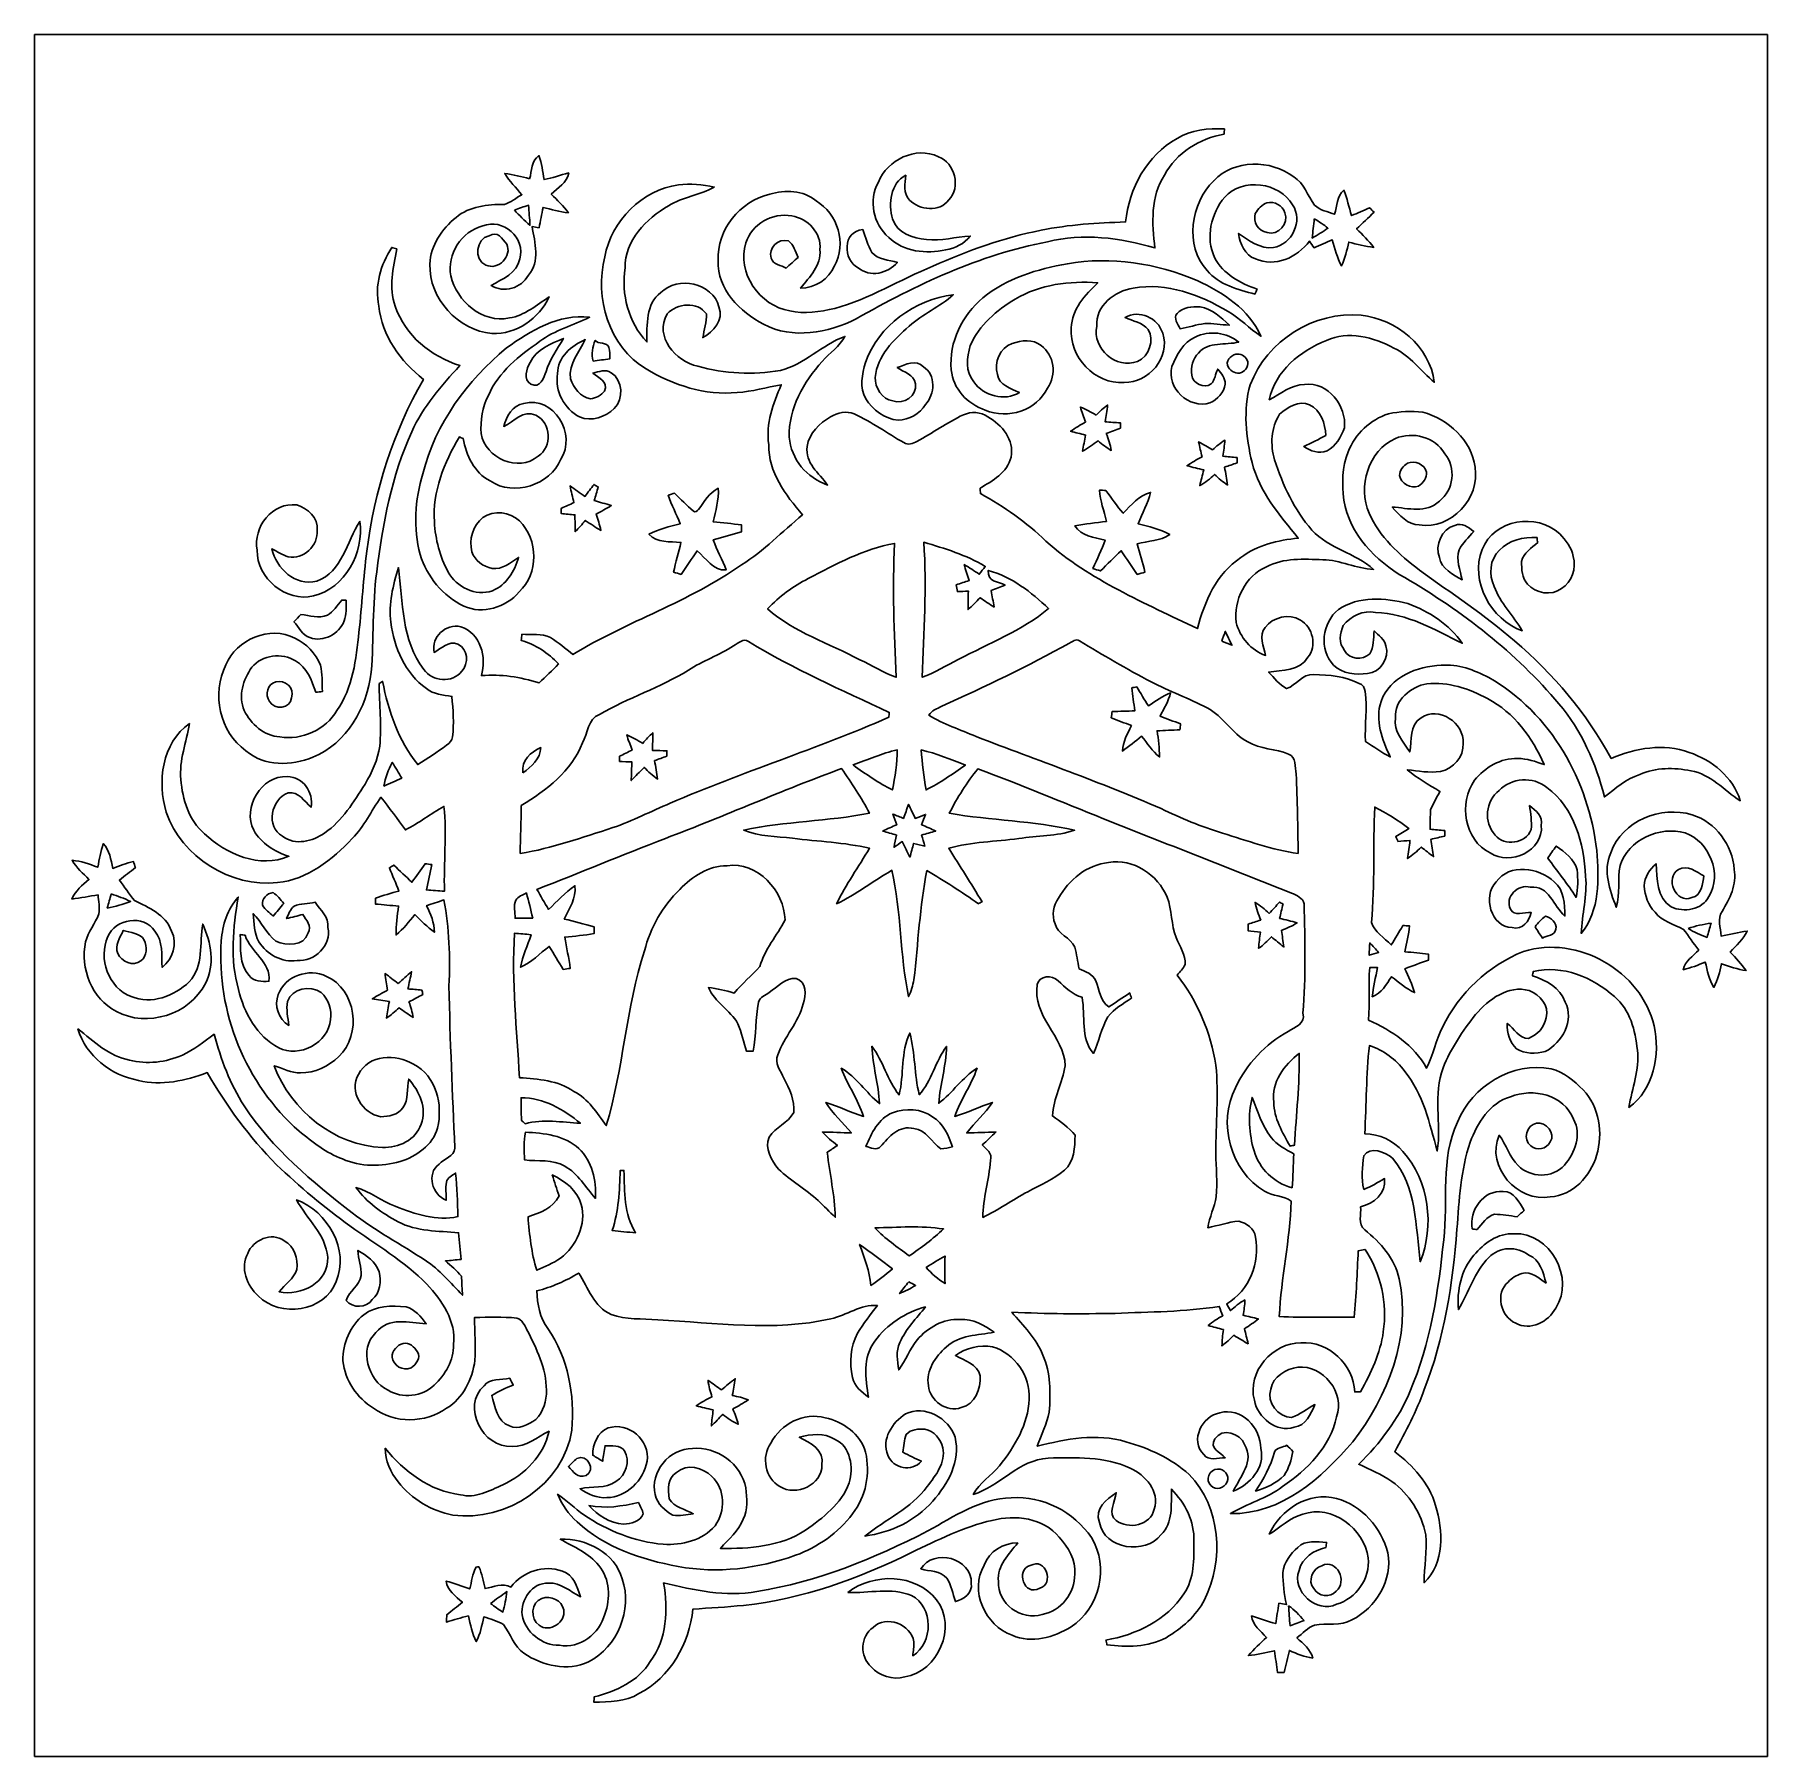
# Model space of a CAD drawing. Header units: centimetres. Extents: x -16.8 to 16.8, y -16.7 to 16.7.
import ezdxf

# ---------------------------------------------------------------- set-up
doc = ezdxf.new("R2010")
doc.units = ezdxf.units.CM
doc.header["$MEASUREMENT"] = 0
doc.layers.add('Layer 1', color=7, linetype='Continuous')

msp = doc.modelspace()

# ---------------------------------------------------------------- linework, layer by layer
at = {"layer": 'Layer 1', "color": 7}
for points, knots in [([(-16.77458, 16.66875), (-16.77458, 16.66875), (16.77458, 16.66875), (16.77458, 16.66875), (16.77458, 16.66875), (16.77458, 16.66875), (16.77458, -16.66875), (16.77458, -16.66875), (16.77458, -16.66875), (16.77458, -16.66875), (-16.77458, -16.66875), (-16.77458, -16.66875), (-16.77458, -16.66875), (-16.77458, -16.66875), (-16.77458, 16.66875), (-16.77458, 16.66875), (-16.77458, 16.66875), (-16.77458, 16.66875), (-16.77458, 16.66875), (-16.77458, 16.66875)], [0, 0, 0, 0, 0.16666667, 0.16666667, 0.16666667, 0.16666667, 0.33333333, 0.33333333, 0.33333333, 0.33333333, 0.5, 0.5, 0.5, 0.5, 0.66666667, 0.66666667, 0.66666667, 0.66666667, 1, 1, 1, 1]), ([(5.34529, 14.65933), (4.76109, 14.33583), (4.41607, 13.69236), (4.34693, 13.04149), (4.34693, 13.04149), (3.80012, 13.02173), (3.25049, 12.99351), (2.71321, 12.88027), (2.71321, 12.88027), (1.9879, 12.74374), (1.29328, 12.48022), (0.61807, 12.18847), (0.61807, 12.18847), (-0.01764, 11.92071), (-0.61278, 11.55382), (-1.28164, 11.36826), (-1.28164, 11.36826), (-1.56669, 11.30406), (-1.86655, 11.24761), (-2.15547, 11.32205), (-2.15547, 11.32205), (-2.72979, 11.41166), (-3.19193, 12.06641), (-3.00531, 12.63544), (-3.00531, 12.63544), (-2.88678, 12.9981), (-2.48991, 13.23305), (-2.11455, 13.15967), (-2.11455, 13.15967), (-1.80763, 13.11134), (-1.53705, 12.82841), (-1.5688, 12.50562), (-1.5688, 12.50562), (-1.53882, 12.19835), (-1.77165, 11.97892), (-1.94345, 11.75949), (-1.94345, 11.75949), (-1.66476, 11.76091), (-1.39806, 11.93341), (-1.29081, 12.19059), (-1.29081, 12.19059), (-1.04704, 12.61674), (-1.22484, 13.20624), (-1.645, 13.45071), (-1.645, 13.45071), (-1.89512, 13.65779), (-2.2419, 13.66696), (-2.54247, 13.58089), (-2.54247, 13.58089), (-3.11326, 13.44507), (-3.57258, 12.89085), (-3.53942, 12.29395), (-3.53942, 12.29395), (-3.56341, 11.73692), (-3.11609, 11.30229), (-2.66241, 11.05994), (-2.66241, 11.05994), (-2.09374, 10.76501), (-1.41499, 10.89201), (-0.86607, 11.16683), (-0.86607, 11.16683), (0.2921, 11.82441), (1.51836, 12.40508), (2.83457, 12.65908), (2.83457, 12.65908), (3.52143, 12.82771), (4.24533, 12.73845), (4.91525, 12.53878), (4.91525, 12.53878), (4.86022, 13.00903), (4.82847, 13.53538), (5.10152, 13.94989), (5.10152, 13.94989), (5.33082, 14.3831), (5.78203, 14.65686), (6.25616, 14.74223), (6.25616, 14.74223), (6.25757, 14.76763), (6.26039, 14.81843), (6.26181, 14.84383), (6.26181, 14.84383), (5.94748, 14.85971), (5.6201, 14.82372), (5.34529, 14.65933), (5.34529, 14.65933), (5.34529, 14.65933), (5.34529, 14.65933), (5.34529, 14.65933)], [0, 0, 0, 0, 0.04347826, 0.04347826, 0.04347826, 0.04347826, 0.08695652, 0.08695652, 0.08695652, 0.08695652, 0.13043478, 0.13043478, 0.13043478, 0.13043478, 0.17391304, 0.17391304, 0.17391304, 0.17391304, 0.2173913, 0.2173913, 0.2173913, 0.2173913, 0.26086957, 0.26086957, 0.26086957, 0.26086957, 0.30434783, 0.30434783, 0.30434783, 0.30434783, 0.34782609, 0.34782609, 0.34782609, 0.34782609, 0.39130435, 0.39130435, 0.39130435, 0.39130435, 0.43478261, 0.43478261, 0.43478261, 0.43478261, 0.47826087, 0.47826087, 0.47826087, 0.47826087, 0.52173913, 0.52173913, 0.52173913, 0.52173913, 0.56521739, 0.56521739, 0.56521739, 0.56521739, 0.60869565, 0.60869565, 0.60869565, 0.60869565, 0.65217391, 0.65217391, 0.65217391, 0.65217391, 0.69565217, 0.69565217, 0.69565217, 0.69565217, 0.73913043, 0.73913043, 0.73913043, 0.73913043, 0.7826087, 0.7826087, 0.7826087, 0.7826087, 0.82608696, 0.82608696, 0.82608696, 0.82608696, 0.86956522, 0.86956522, 0.86956522, 0.86956522, 0.91304348, 0.91304348, 0.91304348, 0.91304348, 1, 1, 1, 1]), ([(-0.43815, 13.80984), (-0.63288, 13.46447), (-0.5401, 12.99633), (-0.23777, 12.7441), (-0.23777, 12.7441), (0.05009, 12.45976), (0.4886, 12.41954), (0.86607, 12.50386), (0.86607, 12.50386), (1.05198, 12.52679), (1.22273, 12.62486), (1.34091, 12.76844), (1.34091, 12.76844), (1.05692, 12.75362), (0.77752, 12.66649), (0.49177, 12.70071), (0.49177, 12.70071), (0.22789, 12.72893), (-0.07056, 12.81889), (-0.16439, 13.10111), (-0.16439, 13.10111), (-0.24518, 13.39427), (-0.20638, 13.79396), (0.09313, 13.94742), (0.09313, 13.94742), (0.07161, 13.78585), (0.04374, 13.59606), (0.16581, 13.46517), (0.16581, 13.46517), (0.35736, 13.26974), (0.75212, 13.22599), (0.92534, 13.46764), (0.92534, 13.46764), (1.16593, 13.71424), (1.04493, 14.18766), (0.72355, 14.30549), (0.72355, 14.30549), (0.28187, 14.51328), (-0.26317, 14.24799), (-0.43815, 13.80984), (-0.43815, 13.80984), (-0.43815, 13.80984), (-0.43815, 13.80984), (-0.43815, 13.80984)], [0, 0, 0, 0, 0.08333333, 0.08333333, 0.08333333, 0.08333333, 0.16666667, 0.16666667, 0.16666667, 0.16666667, 0.25, 0.25, 0.25, 0.25, 0.33333333, 0.33333333, 0.33333333, 0.33333333, 0.41666667, 0.41666667, 0.41666667, 0.41666667, 0.5, 0.5, 0.5, 0.5, 0.58333333, 0.58333333, 0.58333333, 0.58333333, 0.66666667, 0.66666667, 0.66666667, 0.66666667, 0.75, 0.75, 0.75, 0.75, 0.83333333, 0.83333333, 0.83333333, 0.83333333, 1, 1, 1, 1]), ([(-7.19067, 13.87792), (-7.34942, 13.91849), (-7.50817, 13.96224), (-7.67151, 13.98235), (-7.67151, 13.98235), (-7.58014, 13.83065), (-7.4549, 13.70471), (-7.34095, 13.5703), (-7.34095, 13.5703), (-7.45349, 13.50716), (-7.5565, 13.41967), (-7.67891, 13.3798), (-7.67891, 13.3798), (-8.00418, 13.38509), (-8.35519, 13.34558), (-8.61483, 13.13039), (-8.61483, 13.13039), (-8.88718, 12.90532), (-9.1126, 12.59064), (-9.12142, 12.22446), (-9.12142, 12.22446), (-9.14188, 11.55629), (-8.5785, 10.94528), (-7.92057, 10.88037), (-7.92057, 10.88037), (-7.44467, 10.86344), (-7.01216, 11.17036), (-6.81002, 11.59087), (-6.81002, 11.59087), (-7.05626, 11.43423), (-7.2831, 11.23103), (-7.58261, 11.18235), (-7.58261, 11.18235), (-8.10754, 11.0744), (-8.60037, 11.50691), (-8.71679, 11.99586), (-8.71679, 11.99586), (-8.79546, 12.41601), (-8.51076, 12.86122), (-8.09625, 12.96458), (-8.09625, 12.96458), (-7.71631, 13.1318), (-7.25029, 12.7194), (-7.38293, 12.325), (-7.38293, 12.325), (-7.42597, 12.04913), (-7.72513, 11.93659), (-7.93538, 11.81276), (-7.93538, 11.81276), (-7.69161, 11.65366), (-7.35118, 11.75914), (-7.21431, 12.01208), (-7.21431, 12.01208), (-6.98465, 12.27878), (-7.09048, 12.64109), (-7.14234, 12.95329), (-7.14234, 12.95329), (-7.09789, 12.94553), (-7.05344, 12.93742), (-7.00899, 12.92966), (-7.00899, 12.92966), (-6.98147, 13.06089), (-6.95748, 13.19248), (-6.93138, 13.32406), (-6.93138, 13.32406), (-6.7691, 13.28279), (-6.60753, 13.23869), (-6.44031, 13.21999), (-6.44031, 13.21999), (-6.53697, 13.35193), (-6.65656, 13.46447), (-6.77263, 13.57912), (-6.77263, 13.57912), (-6.64951, 13.70753), (-6.46007, 13.79714), (-6.43326, 13.99011), (-6.43326, 13.99011), (-6.59412, 13.9506), (-6.75005, 13.89345), (-6.91233, 13.86099), (-6.91233, 13.86099), (-6.93949, 14.01762), (-6.9529, 14.17814), (-7.01146, 14.32736), (-7.01146, 14.32736), (-7.15504, 14.22576), (-7.14728, 14.03138), (-7.19067, 13.87792), (-7.19067, 13.87792), (-7.19067, 13.87792), (-7.19067, 13.87792), (-7.19067, 13.87792)], [0, 0, 0, 0, 0.04166667, 0.04166667, 0.04166667, 0.04166667, 0.08333333, 0.08333333, 0.08333333, 0.08333333, 0.125, 0.125, 0.125, 0.125, 0.16666667, 0.16666667, 0.16666667, 0.16666667, 0.20833333, 0.20833333, 0.20833333, 0.20833333, 0.25, 0.25, 0.25, 0.25, 0.29166667, 0.29166667, 0.29166667, 0.29166667, 0.33333333, 0.33333333, 0.33333333, 0.33333333, 0.375, 0.375, 0.375, 0.375, 0.41666667, 0.41666667, 0.41666667, 0.41666667, 0.45833333, 0.45833333, 0.45833333, 0.45833333, 0.5, 0.5, 0.5, 0.5, 0.54166667, 0.54166667, 0.54166667, 0.54166667, 0.58333333, 0.58333333, 0.58333333, 0.58333333, 0.625, 0.625, 0.625, 0.625, 0.66666667, 0.66666667, 0.66666667, 0.66666667, 0.70833333, 0.70833333, 0.70833333, 0.70833333, 0.75, 0.75, 0.75, 0.75, 0.79166667, 0.79166667, 0.79166667, 0.79166667, 0.83333333, 0.83333333, 0.83333333, 0.83333333, 0.875, 0.875, 0.875, 0.875, 0.91666667, 0.91666667, 0.91666667, 0.91666667, 1, 1, 1, 1]), ([(6.05578, 13.84088), (5.60564, 13.39779), (5.48887, 12.59134), (5.92596, 12.10063), (5.92596, 12.10063), (6.15774, 11.82546), (6.5218, 11.73268), (6.85624, 11.64555), (6.85624, 11.64555), (6.86894, 11.67765), (6.88199, 11.70975), (6.89539, 11.7415), (6.89539, 11.7415), (6.56802, 11.8551), (6.23852, 12.03113), (6.07201, 12.35251), (6.07201, 12.35251), (5.89139, 12.73739), (6.00146, 13.20659), (6.26816, 13.52268), (6.26816, 13.52268), (6.6167, 13.90579), (7.32755, 13.81442), (7.58296, 13.37169), (7.58296, 13.37169), (7.79145, 13.06654), (7.56885, 12.59699), (7.21007, 12.54795), (7.21007, 12.54795), (6.9469, 12.51126), (6.73982, 12.68801), (6.53556, 12.81853), (6.53556, 12.81853), (6.56555, 12.61851), (6.65127, 12.39837), (6.86153, 12.33064), (6.86153, 12.33064), (7.23724, 12.15249), (7.67503, 12.35357), (7.90751, 12.67037), (7.90751, 12.67037), (7.93679, 12.62733), (7.96713, 12.58464), (7.99712, 12.5416), (7.99712, 12.5416), (8.11389, 12.59346), (8.23101, 12.64391), (8.34919, 12.69259), (8.34919, 12.69259), (8.40846, 12.52537), (8.44197, 12.34828), (8.52664, 12.19094), (8.52664, 12.19094), (8.59966, 12.33558), (8.63353, 12.49468), (8.66951, 12.65167), (8.66951, 12.65167), (8.82932, 12.6111), (8.98807, 12.56771), (9.15247, 12.54972), (9.15247, 12.54972), (9.05581, 12.68166), (8.93586, 12.79454), (8.8198, 12.90884), (8.8198, 12.90884), (8.93304, 13.01644), (9.05157, 13.11839), (9.15987, 13.23164), (9.15987, 13.23164), (9.13024, 13.25951), (9.10131, 13.28737), (9.07239, 13.31524), (9.07239, 13.31524), (8.95667, 13.26374), (8.84061, 13.21364), (8.72349, 13.16567), (8.72349, 13.16567), (8.67128, 13.3283), (8.64023, 13.49763), (8.57532, 13.65603), (8.57532, 13.65603), (8.4388, 13.54279), (8.43986, 13.35017), (8.39646, 13.19142), (8.39646, 13.19142), (8.26558, 13.2401), (8.11142, 13.2648), (8.00947, 13.36816), (8.00947, 13.36816), (7.87224, 13.55019), (7.80521, 13.79044), (7.60307, 13.91744), (7.60307, 13.91744), (7.15574, 14.25328), (6.45336, 14.25963), (6.05578, 13.84088), (6.05578, 13.84088), (6.05578, 13.84088), (6.05578, 13.84088), (6.05578, 13.84088)], [0, 0, 0, 0, 0.03846154, 0.03846154, 0.03846154, 0.03846154, 0.07692308, 0.07692308, 0.07692308, 0.07692308, 0.11538462, 0.11538462, 0.11538462, 0.11538462, 0.15384615, 0.15384615, 0.15384615, 0.15384615, 0.19230769, 0.19230769, 0.19230769, 0.19230769, 0.23076923, 0.23076923, 0.23076923, 0.23076923, 0.26923077, 0.26923077, 0.26923077, 0.26923077, 0.30769231, 0.30769231, 0.30769231, 0.30769231, 0.34615385, 0.34615385, 0.34615385, 0.34615385, 0.38461538, 0.38461538, 0.38461538, 0.38461538, 0.42307692, 0.42307692, 0.42307692, 0.42307692, 0.46153846, 0.46153846, 0.46153846, 0.46153846, 0.5, 0.5, 0.5, 0.5, 0.53846154, 0.53846154, 0.53846154, 0.53846154, 0.57692308, 0.57692308, 0.57692308, 0.57692308, 0.61538462, 0.61538462, 0.61538462, 0.61538462, 0.65384615, 0.65384615, 0.65384615, 0.65384615, 0.69230769, 0.69230769, 0.69230769, 0.69230769, 0.73076923, 0.73076923, 0.73076923, 0.73076923, 0.76923077, 0.76923077, 0.76923077, 0.76923077, 0.80769231, 0.80769231, 0.80769231, 0.80769231, 0.84615385, 0.84615385, 0.84615385, 0.84615385, 0.88461538, 0.88461538, 0.88461538, 0.88461538, 0.92307692, 0.92307692, 0.92307692, 0.92307692, 1, 1, 1, 1]), ([(-4.30812, 13.76186), (-5.01615, 13.66202), (-5.60917, 13.06477), (-5.73476, 12.36592), (-5.73476, 12.36592), (-5.93478, 11.57993), (-5.65997, 10.6232), (-4.9343, 10.19881), (-4.9343, 10.19881), (-4.41184, 9.87707), (-3.79201, 9.68022), (-3.17359, 9.73984), (-3.17359, 9.73984), (-2.88325, 9.75572), (-2.6035, 9.83862), (-2.31846, 9.88836), (-2.31846, 9.88836), (-2.47685, 9.52182), (-2.6229, 9.13906), (-2.56011, 8.73019), (-2.56011, 8.73019), (-2.57069, 8.19503), (-2.23696, 7.75617), (-1.90641, 7.372), (-1.90641, 7.372), (-2.29588, 7.04391), (-2.65536, 6.67808), (-3.08645, 6.40256), (-3.08645, 6.40256), (-4.10245, 5.68889), (-5.29802, 5.30542), (-6.35706, 4.66831), (-6.35706, 4.66831), (-6.49534, 4.78402), (-6.63222, 4.90361), (-6.7885, 4.99392), (-6.7885, 4.99392), (-6.95748, 5.08282), (-7.15786, 5.04261), (-7.33989, 5.05919), (-7.33989, 5.05919), (-7.34483, 5.01968), (-7.34977, 4.97981), (-7.35471, 4.93959), (-7.35471, 4.93959), (-7.07496, 4.8574), (-6.83013, 4.69724), (-6.63293, 4.48451), (-6.63293, 4.48451), (-6.74758, 4.35151), (-6.88093, 4.23651), (-7.00899, 4.11692), (-7.00899, 4.11692), (-7.36953, 4.23228), (-7.74665, 4.28872), (-8.12518, 4.25768), (-8.12518, 4.25768), (-8.01476, 4.61081), (-8.14352, 5.07612), (-8.52029, 5.20453), (-8.52029, 5.20453), (-8.81909, 5.26768), (-9.09743, 5.01121), (-9.04134, 4.70606), (-9.04134, 4.70606), (-8.89635, 4.78331), (-8.76194, 4.94171), (-8.57779, 4.86481), (-8.57779, 4.86481), (-8.38094, 4.77308), (-8.36613, 4.49263), (-8.503, 4.34093), (-8.503, 4.34093), (-8.6808, 4.10986), (-9.08297, 4.13526), (-9.2389, 4.37903), (-9.2389, 4.37903), (-9.67423, 4.93571), (-9.64459, 5.68431), (-9.73279, 6.34824), (-9.73279, 6.34824), (-9.83368, 6.00604), (-9.92717, 5.64974), (-9.87672, 5.28955), (-9.87672, 5.28955), (-9.8171, 4.79778), (-9.60085, 4.30142), (-9.18845, 4.00544), (-9.18845, 4.00544), (-9.04663, 3.89361), (-8.86425, 3.88514), (-8.69421, 3.85374), (-8.69421, 3.85374), (-8.67692, 3.59445), (-8.65011, 3.33269), (-8.68186, 3.0734), (-8.68186, 3.0734), (-8.69209, 3.00284), (-8.74254, 2.94852), (-8.79863, 2.90936), (-8.79863, 2.90936), (-8.98066, 2.77954), (-9.16623, 2.6543), (-9.35602, 2.53612), (-9.35602, 2.53612), (-9.73138, 3.00179), (-9.92681, 3.57011), (-10.03723, 4.15008), (-10.03723, 4.15008), (-10.05487, 4.13844), (-10.0898, 4.11515), (-10.10708, 4.10351), (-10.10708, 4.10351), (-10.09826, 3.69923), (-10.05205, 3.29389), (-10.09333, 2.8896), (-10.09333, 2.8896), (-10.12754, 2.62643), (-10.24396, 2.38407), (-10.37661, 2.15759), (-10.37661, 2.15759), (-10.59674, 1.81328), (-10.81476, 1.44815), (-11.15836, 1.21109), (-11.15836, 1.21109), (-11.39366, 1.04987), (-11.7281, 0.95779), (-11.9761, 1.14723), (-11.9761, 1.14723), (-12.30454, 1.3275), (-12.19588, 1.87078), (-11.86674, 1.98826), (-11.86674, 1.98826), (-11.65895, 2.02212), (-11.55629, 1.82139), (-11.42259, 1.70815), (-11.42259, 1.70815), (-11.37038, 1.99672), (-11.5764, 2.30011), (-11.88191, 2.30117), (-11.88191, 2.30117), (-12.38532, 2.32798), (-12.76033, 1.70321), (-12.53137, 1.26224), (-12.53137, 1.26224), (-12.38603, 1.00824), (-12.12638, 0.84455), (-11.85192, 0.75883), (-11.85192, 0.75883), (-12.41601, 0.51823), (-13.06336, 0.79975), (-13.48458, 1.19204), (-13.48458, 1.19204), (-13.79185, 1.45415), (-13.91073, 1.85808), (-13.94389, 2.24614), (-13.94389, 2.24614), (-13.98023, 2.61867), (-13.83453, 2.96827), (-13.77738, 3.33022), (-13.77738, 3.33022), (-14.3069, 2.95698), (-14.40674, 2.19393), (-14.22541, 1.61255), (-14.22541, 1.61255), (-13.93402, 0.74366), (-12.97693, 0.14781), (-12.07064, 0.24941), (-12.07064, 0.24941), (-11.49526, 0.30974), (-11.00808, 0.69286), (-10.62708, 1.10243), (-10.62708, 1.10243), (-10.39178, 1.33421), (-10.26125, 1.63971), (-10.07004, 1.90324), (-10.07004, 1.90324), (-9.90706, 1.6958), (-9.75007, 1.48343), (-9.59556, 1.26929), (-9.59556, 1.26929), (-9.33662, 1.40335), (-9.10519, 1.58397), (-8.85014, 1.72438), (-8.85014, 1.72438), (-8.79228, 1.1811), (-8.85719, 0.63041), (-8.83885, 0.08431), (-8.83885, 0.08431), (-8.95526, 0.09031), (-9.07239, 0.09984), (-9.18845, 0.10654), (-9.18845, 0.10654), (-9.15635, 0.27129), (-9.11331, 0.43356), (-9.08509, 0.59902), (-9.08509, 0.59902), (-9.12848, 0.60501), (-9.17152, 0.61031), (-9.21456, 0.6156), (-9.21456, 0.6156), (-9.29711, 0.49389), (-9.38213, 0.3743), (-9.47032, 0.25647), (-9.47032, 0.25647), (-9.58815, 0.36654), (-9.70492, 0.47801), (-9.82133, 0.58914), (-9.82133, 0.58914), (-9.84285, 0.57609), (-9.88554, 0.54998), (-9.90671, 0.53693), (-9.90671, 0.53693), (-9.84638, 0.38629), (-9.77935, 0.23848), (-9.72114, 0.08678), (-9.72114, 0.08678), (-9.87425, 0.04621), (-10.02594, 0), (-10.17482, -0.05398), (-10.17482, -0.05398), (-10.17552, -0.08149), (-10.17693, -0.13688), (-10.17764, -0.16475), (-10.17764, -0.16475), (-10.02771, -0.18098), (-9.87813, -0.19191), (-9.72785, -0.20532), (-9.72785, -0.20532), (-9.75501, -0.38982), (-9.77794, -0.57468), (-9.77653, -0.76165), (-9.77653, -0.76165), (-9.6326, -0.65299), (-9.52747, -0.50447), (-9.41105, -0.36936), (-9.41105, -0.36936), (-9.29569, -0.49354), (-9.16834, -0.60572), (-9.03534, -0.71085), (-9.03534, -0.71085), (-9.03499, -0.52634), (-9.10731, -0.35983), (-9.18563, -0.19791), (-9.18563, -0.19791), (-9.0738, -0.16051), (-8.96197, -0.12312), (-8.85014, -0.08573), (-8.85014, -0.08573), (-8.74889, -0.63288), (-8.72243, -1.19239), (-8.75242, -1.74766), (-8.75242, -1.74766), (-8.73196, -2.79612), (-8.68574, -3.84422), (-8.63706, -4.89197), (-8.63706, -4.89197), (-8.64729, -5.05777), (-8.85084, -5.09411), (-8.94539, -5.20312), (-8.94539, -5.20312), (-9.19727, -5.38833), (-9.0745, -5.7979), (-8.80604, -5.8995), (-8.80604, -5.8995), (-8.80145, -5.78379), (-8.82262, -5.66667), (-8.8011, -5.55237), (-8.8011, -5.55237), (-8.78628, -5.46171), (-8.68751, -5.42643), (-8.62401, -5.37563), (-8.62401, -5.37563), (-8.59331, -5.65503), (-8.58661, -5.93654), (-8.57814, -6.21806), (-8.57814, -6.21806), (-8.98843, -6.31084), (-9.41141, -6.16902), (-9.79135, -6.01698), (-9.79135, -6.01698), (-10.05734, -5.92102), (-10.27889, -5.73088), (-10.55264, -5.65432), (-10.55264, -5.65432), (-10.34556, -5.94254), (-10.04641, -6.15315), (-9.73526, -6.31754), (-9.73526, -6.31754), (-9.3793, -6.5091), (-8.95879, -6.49499), (-8.56721, -6.53027), (-8.56721, -6.53027), (-8.54992, -6.70242), (-8.53475, -6.87458), (-8.51817, -7.04744), (-8.51817, -7.04744), (-8.61871, -7.05732), (-8.71961, -7.06437), (-8.8198, -7.07602), (-8.8198, -7.07602), (-8.71502, -7.17268), (-8.60249, -7.26158), (-8.51076, -7.37164), (-8.51076, -7.37164), (-8.50583, -7.46372), (-8.49595, -7.64716), (-8.49101, -7.73924), (-8.49101, -7.73924), (-8.72349, -7.50464), (-8.93516, -7.24535), (-9.2142, -7.06296), (-9.2142, -7.06296), (-9.68481, -6.75675), (-10.17799, -6.48547), (-10.62602, -6.14539), (-10.62602, -6.14539), (-11.40425, -5.54602), (-12.17189, -4.90044), (-12.71623, -4.07247), (-12.71623, -4.07247), (-12.9981, -3.65266), (-13.16179, -3.16794), (-13.30184, -2.6864), (-13.30184, -2.6864), (-13.49834, -2.83104), (-13.69131, -2.98521), (-13.91285, -3.09104), (-13.91285, -3.09104), (-14.23388, -3.22651), (-14.59794, -3.27907), (-14.93873, -3.18629), (-14.93873, -3.18629), (-15.33454, -3.11432), (-15.63158, -2.82152), (-15.93568, -2.58269), (-15.93568, -2.58269), (-15.78257, -3.1115), (-15.29221, -3.48051), (-14.76446, -3.58034), (-14.76446, -3.58034), (-14.31643, -3.69041), (-13.85464, -3.58634), (-13.43166, -3.42829), (-13.43166, -3.42829), (-13.0623, -4.07599), (-12.61569, -4.68101), (-12.09075, -5.21194), (-12.09075, -5.21194), (-11.64378, -5.63774), (-11.17141, -6.03885), (-10.66871, -6.39833), (-10.66871, -6.39833), (-10.16494, -6.76169), (-9.62343, -7.08131), (-9.1821, -7.52404), (-9.1821, -7.52404), (-8.88965, -7.84013), (-8.60954, -8.23983), (-8.66175, -8.69491), (-8.66175, -8.69491), (-8.65823, -8.99724), (-8.82191, -9.28158), (-9.03887, -9.48196), (-9.03887, -9.48196), (-9.27241, -9.70739), (-9.65518, -9.74549), (-9.93246, -9.58039), (-9.93246, -9.58039), (-10.32581, -9.38953), (-10.50431, -8.77782), (-10.16529, -8.46067), (-10.16529, -8.46067), (-9.92046, -8.15763), (-9.52535, -8.26735), (-9.19339, -8.29204), (-9.19339, -8.29204), (-9.29569, -8.15658), (-9.41493, -8.01194), (-9.58391, -7.96466), (-9.58391, -7.96466), (-9.85979, -7.93891), (-10.17341, -7.93785), (-10.40271, -8.11742), (-10.40271, -8.11742), (-10.66518, -8.3312), (-10.81687, -8.67163), (-10.80523, -9.00994), (-10.80523, -9.00994), (-10.76748, -9.38671), (-10.53253, -9.73349), (-10.21115, -9.92822), (-10.21115, -9.92822), (-9.80722, -10.22773), (-9.20821, -10.22174), (-8.80216, -9.92928), (-8.80216, -9.92928), (-8.47654, -9.73984), (-8.30086, -9.36449), (-8.24971, -9.00324), (-8.24971, -9.00324), (-8.23066, -8.72631), (-8.25465, -8.44973), (-8.25959, -8.17316), (-8.25959, -8.17316), (-7.98618, -8.16469), (-7.71208, -8.15658), (-7.43903, -8.18197), (-7.43903, -8.18197), (-7.33354, -8.2102), (-7.29227, -8.32485), (-7.24218, -8.40916), (-7.24218, -8.40916), (-7.05661, -8.77429), (-6.86753, -9.15741), (-6.86611, -9.57651), (-6.86611, -9.57651), (-6.858, -9.78288), (-6.92468, -9.99525), (-7.07178, -10.14377), (-7.07178, -10.14377), (-7.21501, -10.24784), (-7.40516, -10.35756), (-7.58225, -10.2676), (-7.58225, -10.2676), (-7.83026, -10.19246), (-7.85848, -9.88801), (-7.92551, -9.68022), (-7.92551, -9.68022), (-7.78933, -9.60649), (-7.65351, -9.5317), (-7.50746, -9.47949), (-7.50746, -9.47949), (-7.53039, -9.43575), (-7.55297, -9.392), (-7.57555, -9.34896), (-7.57555, -9.34896), (-7.73994, -9.38706), (-7.95831, -9.33909), (-8.07332, -9.49501), (-8.07332, -9.49501), (-8.51888, -9.89154), (-8.09696, -10.70539), (-7.53181, -10.66659), (-7.53181, -10.66659), (-7.25523, -10.68458), (-7.04674, -10.48561), (-6.81461, -10.37272), (-6.81461, -10.37272), (-6.91833, -10.8398), (-7.28028, -11.21622), (-7.70855, -11.41166), (-7.70855, -11.41166), (-7.96678, -11.5256), (-8.23948, -11.68188), (-8.53158, -11.60216), (-8.53158, -11.60216), (-9.12424, -11.53231), (-9.62096, -11.15519), (-9.98538, -10.70222), (-9.98538, -10.70222), (-9.98961, -10.94564), (-9.88307, -11.16894), (-9.73384, -11.35592), (-9.73384, -11.35592), (-9.47314, -11.68612), (-9.09285, -11.92071), (-8.67728, -11.99586), (-8.67728, -11.99586), (-7.64928, -12.14367), (-6.52674, -11.3986), (-6.37328, -10.35085), (-6.37328, -10.35085), (-6.31402, -9.67105), (-6.44349, -8.9535), (-6.83789, -8.38588), (-6.83789, -8.38588), (-6.99841, -8.17809), (-7.04109, -7.90998), (-7.05132, -7.65457), (-7.05132, -7.65457), (-6.7631, -7.58472), (-6.49323, -7.46443), (-6.24029, -7.31132), (-6.24029, -7.31132), (-6.05825, -7.59636), (-5.94148, -7.96255), (-5.61234, -8.11318), (-5.61234, -8.11318), (-5.32589, -8.22043), (-5.0098, -8.18903), (-4.71064, -8.21725), (-4.71064, -8.21725), (-3.59622, -8.26911), (-2.46239, -8.45044), (-1.35925, -8.19573), (-1.35925, -8.19573), (-1.0541, -8.12906), (-0.77999, -7.91351), (-0.45685, -7.93891), (-0.45685, -7.93891), (-0.58667, -8.11636), (-0.73343, -8.28287), (-0.83926, -8.4769), (-0.83926, -8.4769), (-0.98178, -8.73478), (-1.00295, -9.0491), (-0.93627, -9.33203), (-0.93627, -9.33203), (-0.91334, -9.51054), (-0.7553, -9.60896), (-0.62971, -9.71479), (-0.62971, -9.71479), (-0.68968, -9.35249), (-0.74613, -8.94292), (-0.50694, -8.63106), (-0.50694, -8.63106), (-0.27481, -8.30474), (0.08784, -8.06979), (0.47378, -7.96572), (0.47378, -7.96572), (0.2988, -8.18691), (0.09243, -8.39329), (-0.02081, -8.65505), (-0.02081, -8.65505), (-0.1076, -8.82368), (-0.06879, -9.00853), (-0.04339, -9.18527), (-0.04339, -9.18527), (0.09066, -9.00077), (0.17074, -8.7817), (0.31397, -8.60354), (0.31397, -8.60354), (0.51788, -8.36612), (0.82338, -8.18621), (1.14512, -8.20879), (1.14512, -8.20879), (1.39206, -8.19256), (1.60796, -8.32379), (1.8034, -8.45573), (1.8034, -8.45573), (1.48802, -8.51711), (1.12289, -8.50865), (0.87524, -8.74324), (0.87524, -8.74324), (0.66746, -8.92881), (0.47978, -9.19762), (0.53093, -9.49184), (0.53093, -9.49184), (0.5588, -9.78253), (0.88089, -10.01818), (1.16734, -9.91588), (1.16734, -9.91588), (1.43051, -9.86367), (1.5494, -9.54264), (1.53317, -9.30099), (1.53317, -9.30099), (1.48131, -9.0678), (1.23402, -9.011), (1.0541, -8.90588), (1.0541, -8.90588), (1.26153, -8.75736), (1.52047, -8.69527), (1.77482, -8.73689), (1.77482, -8.73689), (2.19534, -8.86919), (2.51601, -9.30663), (2.47897, -9.75325), (2.47897, -9.75325), (2.47015, -10.24043), (2.19639, -10.67259), (1.90782, -11.04512), (1.90782, -11.04512), (1.75119, -11.24126), (1.51236, -11.36756), (1.39841, -11.59722), (1.39841, -11.59722), (1.91699, -11.43776), (2.28141, -10.92659), (2.85044, -10.89307), (2.85044, -10.89307), (3.37996, -10.87861), (3.94264, -10.86238), (4.43724, -11.08675), (4.43724, -11.08675), (4.72793, -11.22186), (5.01862, -11.5383), (4.90114, -11.88402), (4.90114, -11.88402), (4.84152, -12.20011), (4.39244, -12.28408), (4.16348, -12.10028), (4.16348, -12.10028), (3.99027, -11.97151), (4.14972, -11.73551), (4.16736, -11.56511), (4.16736, -11.56511), (3.97722, -11.69106), (3.73309, -11.87344), (3.84422, -12.13803), (3.84422, -12.13803), (3.93735, -12.66507), (4.73146, -12.77091), (5.03872, -12.3758), (5.03872, -12.3758), (5.27262, -12.14826), (5.22817, -11.78948), (5.23557, -11.49421), (5.23557, -11.49421), (5.49875, -11.75985), (5.68678, -12.12356), (5.66984, -12.50527), (5.66984, -12.50527), (5.67231, -12.84887), (5.68149, -13.22493), (5.47934, -13.52197), (5.47934, -13.52197), (5.14456, -14.03174), (4.55471, -14.31537), (3.96734, -14.41768), (3.96734, -14.41768), (3.97228, -14.44131), (3.9818, -14.48823), (3.98674, -14.51187), (3.98674, -14.51187), (4.36951, -14.55279), (4.78226, -14.55879), (5.13115, -14.37146), (5.13115, -14.37146), (5.43419, -14.19401), (5.715, -13.95448), (5.87481, -13.63557), (5.87481, -13.63557), (6.26463, -12.87074), (6.1909, -11.84275), (5.57953, -11.21269), (5.57953, -11.21269), (5.23734, -10.89519), (4.79742, -10.70398), (4.35363, -10.57698), (4.35363, -10.57698), (3.78848, -10.41047), (3.19405, -10.52124), (2.63666, -10.66377), (2.63666, -10.66377), (2.71956, -10.44504), (2.81799, -10.2295), (2.87126, -10.00125), (2.87126, -10.00125), (2.89595, -9.63119), (2.90336, -9.24278), (2.74461, -8.89882), (2.74461, -8.89882), (2.62149, -8.5725), (2.36396, -8.33085), (2.14665, -8.06803), (2.14665, -8.06803), (2.81234, -8.10084), (3.47909, -8.10577), (4.14584, -8.09061), (4.14584, -8.09061), (4.81824, -8.06379), (5.49451, -8.06203), (6.16091, -7.95584), (6.16091, -7.95584), (6.18349, -8.01652), (6.20607, -8.0772), (6.22829, -8.13858), (6.22829, -8.13858), (6.12951, -8.19221), (6.03426, -8.25288), (5.94924, -8.32661), (5.94924, -8.32661), (6.04732, -8.35554), (6.14292, -8.37812), (6.24311, -8.40634), (6.24311, -8.40634), (6.22829, -8.51041), (6.21559, -8.61448), (6.21524, -8.71996), (6.21524, -8.71996), (6.29638, -8.65681), (6.37152, -8.58626), (6.44525, -8.515), (6.44525, -8.515), (6.53591, -8.57144), (6.62622, -8.62859), (6.72112, -8.67869), (6.72112, -8.67869), (6.69925, -8.58132), (6.6742, -8.48501), (6.64986, -8.38835), (6.64986, -8.38835), (6.74299, -8.32873), (6.83542, -8.26805), (6.92079, -8.1975), (6.92079, -8.1975), (6.82025, -8.1728), (6.72253, -8.15164), (6.62411, -8.12871), (6.62411, -8.12871), (6.63963, -8.03063), (6.6608, -7.93221), (6.6548, -7.83202), (6.6548, -7.83202), (6.55285, -7.88635), (6.46853, -7.96572), (6.37893, -8.03698), (6.37893, -8.03698), (6.35459, -7.99289), (6.3306, -7.94949), (6.30626, -7.90575), (6.30626, -7.90575), (6.74158, -7.65316), (6.96101, -7.09824), (6.86259, -6.61388), (6.86259, -6.61388), (6.84671, -6.44172), (6.6862, -6.34824), (6.53944, -6.30449), (6.53944, -6.30449), (6.33483, -6.32178), (6.13974, -6.39516), (5.93831, -6.4329), (5.93831, -6.4329), (5.97464, -6.22759), (6.06778, -6.03709), (6.10411, -5.83248), (6.10411, -5.83248), (6.12916, -5.55202), (6.102, -5.27191), (6.09459, -4.99216), (6.09459, -4.99216), (6.09353, -4.42348), (6.15456, -3.85374), (6.09741, -3.28648), (6.09741, -3.28648), (5.99722, -2.65289), (5.73969, -2.04858), (5.34882, -1.53988), (5.34882, -1.53988), (5.40173, -1.47496), (5.46135, -1.41429), (5.49945, -1.33879), (5.49945, -1.33879), (5.5178, -1.14547), (5.39115, -0.98813), (5.32977, -0.81633), (5.32977, -0.81633), (5.22605, -0.5648), (5.25004, -0.28258), (5.15479, -0.02963), (5.15479, -0.02963), (4.97099, 0.39829), (4.49509, 0.72743), (4.01955, 0.63712), (4.01955, 0.63712), (3.60186, 0.60008), (3.25049, 0.30233), (3.048, -0.05009), (3.048, -0.05009), (2.9531, -0.19403), (2.91289, -0.38065), (2.98203, -0.54575), (2.98203, -0.54575), (3.03424, -0.75318), (3.28048, -0.8128), (3.36585, -0.99942), (3.36585, -0.99942), (3.40148, -1.1363), (3.42053, -1.27847), (3.4477, -1.41817), (3.4477, -1.41817), (3.56764, -1.47638), (3.71863, -1.51765), (3.77366, -1.65382), (3.77366, -1.65382), (3.84881, -1.82774), (3.84951, -2.04188), (4.02202, -2.15688), (4.02202, -2.15688), (4.15854, -2.06834), (4.29401, -1.97838), (4.42948, -1.88771), (4.42948, -1.88771), (4.44077, -1.92017), (4.45206, -1.95263), (4.4637, -1.98543), (4.4637, -1.98543), (4.30706, -2.10009), (4.12468, -2.19004), (4.0065, -2.34774), (4.0065, -2.34774), (3.88056, -2.56999), (3.83328, -2.8261), (3.72674, -3.05717), (3.72674, -3.05717), (3.4671, -2.7626), (3.57293, -2.3301), (3.50696, -1.97168), (3.50696, -1.97168), (3.31999, -1.91453), (3.181, -1.77871), (3.04059, -1.65065), (3.04059, -1.65065), (2.92523, -1.53635), (2.67935, -1.54552), (2.63913, -1.72438), (2.63913, -1.72438), (2.52977, -2.32974), (3.15489, -2.72168), (3.1817, -3.29706), (3.1817, -3.29706), (3.11926, -3.62514), (2.95381, -3.92924), (2.93123, -4.26685), (2.93123, -4.26685), (3.08292, -4.38397), (3.25402, -4.48592), (3.37009, -4.64326), (3.37009, -4.64326), (3.36762, -4.87362), (3.35774, -5.15514), (3.16512, -5.31671), (3.16512, -5.31671), (2.95451, -5.49769), (2.69416, -5.60352), (2.45357, -5.73722), (2.45357, -5.73722), (2.15829, -5.8928), (1.88419, -6.08577), (1.58503, -6.23358), (1.58503, -6.23358), (1.58821, -5.8614), (1.70674, -5.50263), (1.73214, -5.13362), (1.73214, -5.13362), (1.77835, -4.98828), (1.65241, -4.91596), (1.5748, -4.82847), (1.5748, -4.82847), (1.66194, -4.74557), (1.75225, -4.66619), (1.83691, -4.58047), (1.83691, -4.58047), (1.64959, -4.58505), (1.46121, -4.59246), (1.27459, -4.5974), (1.27459, -4.5974), (1.43369, -4.39561), (1.62348, -4.21958), (1.76989, -4.0072), (1.76989, -4.0072), (1.52365, -4.08799), (1.29152, -4.20723), (1.04211, -4.27884), (1.04211, -4.27884), (1.15288, -3.95217), (1.36137, -3.66959), (1.47391, -3.34363), (1.47391, -3.34363), (1.18745, -3.52425), (0.99907, -3.82023), (0.7299, -4.02343), (0.7299, -4.02343), (0.762, -3.65337), (0.87312, -3.29424), (0.88124, -2.92171), (0.88124, -2.92171), (0.6671, -3.21239), (0.59408, -3.58775), (0.35313, -3.85904), (0.35313, -3.85904), (0.25365, -3.46675), (0.27905, -3.05435), (0.17039, -2.66383), (0.17039, -2.66383), (-0.00988, -3.03671), (0.06456, -3.46639), (-0.03704, -3.86009), (-0.03704, -3.86009), (-0.26353, -3.57717), (-0.34608, -3.20816), (-0.56268, -2.91747), (-0.56268, -2.91747), (-0.5528, -3.29283), (-0.43251, -3.65407), (-0.41522, -4.02908), (-0.41522, -4.02908), (-0.67839, -3.81811), (-0.86078, -3.51473), (-1.15676, -3.34504), (-1.15676, -3.34504), (-1.03611, -3.66642), (-0.8322, -3.95076), (-0.72496, -4.27919), (-0.72496, -4.27919), (-0.9719, -4.19911), (-1.20721, -4.08799), (-1.4538, -4.00685), (-1.4538, -4.00685), (-1.32327, -4.23016), (-1.12113, -4.39773), (-0.96061, -4.59811), (-0.96061, -4.59811), (-1.14864, -4.59211), (-1.33526, -4.58258), (-1.52259, -4.58047), (-1.52259, -4.58047), (-1.43581, -4.67678), (-1.33491, -4.75897), (-1.23261, -4.83905), (-1.23261, -4.83905), (-1.29681, -4.88456), (-1.36208, -4.92831), (-1.42804, -4.97134), (-1.42804, -4.97134), (-1.37936, -5.39186), (-1.28376, -5.80672), (-1.27212, -6.23111), (-1.27212, -6.23111), (-1.38642, -6.12704), (-1.49119, -6.01239), (-1.60479, -5.90797), (-1.60479, -5.90797), (-1.84397, -5.68501), (-2.13501, -5.52556), (-2.37067, -5.29837), (-2.37067, -5.29837), (-2.50578, -5.13609), (-2.65042, -4.89479), (-2.55411, -4.67819), (-2.55411, -4.67819), (-2.43417, -4.48557), (-2.18511, -4.40443), (-2.07716, -4.20441), (-2.07716, -4.20441), (-2.0514, -3.9691), (-2.16182, -3.74156), (-2.26836, -3.53801), (-2.26836, -3.53801), (-2.33186, -3.3976), (-2.45533, -3.24485), (-2.38725, -3.08328), (-2.38725, -3.08328), (-2.26025, -2.73614), (-1.98155, -2.46063), (-1.89442, -2.09621), (-1.89442, -2.09621), (-1.82704, -1.94028), (-1.83162, -1.66229), (-2.03094, -1.60514), (-2.03094, -1.60514), (-2.24861, -1.58715), (-2.38831, -1.77306), (-2.55341, -1.87501), (-2.55341, -1.87501), (-2.61832, -1.93287), (-2.73826, -1.96815), (-2.75872, -2.06728), (-2.75872, -2.06728), (-2.81376, -2.3809), (-2.8067, -2.70263), (-2.86526, -3.0159), (-2.86526, -3.0159), (-2.89595, -3.01625), (-2.95769, -3.01696), (-2.98873, -3.01731), (-2.98873, -3.01731), (-3.05188, -2.84198), (-3.08645, -2.65642), (-3.15842, -2.48497), (-3.15842, -2.48497), (-3.30764, -2.21756), (-3.60221, -2.06657), (-3.72957, -1.78259), (-3.72957, -1.78259), (-3.55953, -1.79917), (-3.39302, -1.84044), (-3.22968, -1.88948), (-3.22968, -1.88948), (-3.06987, -1.71168), (-2.89666, -1.54481), (-2.73262, -1.37372), (-2.73262, -1.37372), (-2.63666, -1.03999), (-2.40453, -0.77399), (-2.24367, -0.47343), (-2.24367, -0.47343), (-2.26095, 0.08537), (-2.77848, 0.66781), (-3.36797, 0.57714), (-3.36797, 0.57714), (-3.72428, 0.57573), (-4.04213, 0.36654), (-4.28202, 0.11924), (-4.28202, 0.11924), (-4.61363, -0.20496), (-4.85634, -0.62089), (-4.9657, -1.07244), (-4.9657, -1.07244), (-5.32412, -2.17346), (-5.37598, -3.34645), (-5.70583, -4.45382), (-5.70583, -4.45382), (-5.88998, -4.21217), (-6.05296, -3.93559), (-6.33236, -3.79236), (-6.33236, -3.79236), (-6.63893, -3.58105), (-7.02698, -3.55529), (-7.38646, -3.52813), (-7.38646, -3.52813), (-7.4422, -2.59644), (-7.53921, -1.66476), (-7.48453, -0.73025), (-7.48453, -0.73025), (-7.37764, -0.73801), (-7.2704, -0.74754), (-7.16351, -0.75847), (-7.16351, -0.75847), (-7.22877, -0.96943), (-7.33002, -1.16946), (-7.36565, -1.38889), (-7.36565, -1.38889), (-7.15328, -1.29716), (-6.99488, -1.12078), (-6.80967, -0.98743), (-6.80967, -0.98743), (-6.72077, -1.13594), (-6.63011, -1.28305), (-6.53979, -1.43087), (-6.53979, -1.43087), (-6.49429, -1.42381), (-6.44878, -1.41711), (-6.40327, -1.41041), (-6.40327, -1.41041), (-6.4329, -1.20721), (-6.47453, -1.00648), (-6.51051, -0.80469), (-6.51051, -0.80469), (-6.32107, -0.78599), (-6.12987, -0.77329), (-5.94219, -0.73872), (-5.94219, -0.73872), (-5.94254, -0.70661), (-5.94289, -0.6417), (-5.94325, -0.60925), (-5.94325, -0.60925), (-6.13234, -0.54822), (-6.32566, -0.5013), (-6.51969, -0.45791), (-6.51969, -0.45791), (-6.42126, -0.25435), (-6.28368, -0.05045), (-6.31437, 0.18733), (-6.31437, 0.18733), (-6.50346, 0.05715), (-6.65868, -0.11359), (-6.82519, -0.26988), (-6.82519, -0.26988), (-6.90245, -0.14182), (-6.97618, -0.01129), (-7.04956, 0.11889), (-7.04956, 0.11889), (-6.21806, 0.44238), (-5.39397, 0.78387), (-4.56177, 1.1049), (-4.56177, 1.1049), (-3.41771, 1.53917), (-2.29941, 2.03729), (-1.15041, 2.45745), (-1.15041, 2.45745), (-0.95568, 2.17911), (-0.77011, 1.89336), (-0.60995, 1.5935), (-0.60995, 1.5935), (-1.41393, 1.43404), (-2.24155, 1.43827), (-3.04377, 1.26788), (-3.04377, 1.26788), (-2.74708, 1.13806), (-2.41476, 1.14723), (-2.09903, 1.10949), (-2.09903, 1.10949), (-1.60267, 1.04281), (-1.09784, 1.03046), (-0.60889, 0.91369), (-0.60889, 0.91369), (-0.82515, 0.55774), (-1.06257, 0.21308), (-1.24707, -0.16122), (-1.24707, -0.16122), (-0.8696, 0.01729), (-0.53869, 0.28011), (-0.17709, 0.48754), (-0.17709, 0.48754), (0.00952, -0.31468), (-0.02434, -1.15288), (0.14711, -1.95721), (0.14711, -1.95721), (0.19932, -1.85491), (0.22825, -1.74202), (0.25047, -1.63019), (0.25047, -1.63019), (0.32879, -0.92534), (0.36724, -0.21378), (0.50059, 0.48366), (0.50059, 0.48366), (0.83926, 0.27834), (1.17722, 0.07056), (1.49966, -0.16016), (1.49966, -0.16016), (1.51765, -0.14993), (1.55293, -0.12982), (1.57092, -0.11994), (1.57092, -0.11994), (1.35572, 0.22578), (1.13912, 0.57079), (0.92428, 0.91652), (0.92428, 0.91652), (1.3656, 1.0414), (1.82845, 1.04175), (2.28036, 1.10384), (2.28036, 1.10384), (2.63984, 1.15605), (3.01202, 1.14688), (3.35986, 1.26365), (3.35986, 1.26365), (2.56222, 1.44533), (1.7399, 1.4545), (0.93521, 1.59138), (0.93521, 1.59138), (1.08938, 1.89689), (1.27635, 2.18652), (1.48837, 2.45463), (1.48837, 2.45463), (2.30505, 2.14665), (3.11115, 1.81187), (3.92148, 1.48696), (3.92148, 1.48696), (5.13433, 1.00506), (6.34788, 0.52493), (7.5625, 0.04692), (7.5625, 0.04692), (7.65634, 0.00176), (7.78545, -0.04516), (7.80486, -0.16228), (7.80486, -0.16228), (7.82391, -0.86642), (7.83766, -1.57445), (7.78334, -2.27753), (7.78334, -2.27753), (7.83343, -2.48497), (7.63058, -2.55023), (7.499, -2.63243), (7.499, -2.63243), (7.05167, -2.87196), (6.68937, -3.26637), (6.47665, -3.72533), (6.47665, -3.72533), (6.12422, -4.40337), (6.37822, -5.33717), (7.03968, -5.7277), (7.03968, -5.7277), (7.19843, -5.82048), (7.40198, -5.81201), (7.55227, -5.91749), (7.55227, -5.91749), (7.53674, -6.6675), (7.35647, -7.40445), (7.32437, -8.15446), (7.32437, -8.15446), (7.80768, -8.17033), (8.29169, -8.16822), (8.7757, -8.16645), (8.7757, -8.16645), (8.81803, -7.73783), (8.8332, -7.30744), (8.85225, -6.8774), (8.85225, -6.8774), (8.896, -6.86858), (8.94009, -6.86012), (8.98454, -6.852), (8.98454, -6.852), (9.29534, -7.31626), (9.41952, -7.89869), (9.33838, -8.45044), (9.33838, -8.45044), (9.28335, -8.86495), (9.09673, -9.2456), (8.89741, -9.60826), (8.89741, -9.60826), (8.85931, -9.60896), (8.82156, -9.61002), (8.78417, -9.61108), (8.78417, -9.61108), (8.76547, -9.08226), (8.27476, -8.62436), (7.74488, -8.66211), (7.74488, -8.66211), (7.19526, -8.65858), (6.69466, -9.22373), (6.84212, -9.77512), (6.84212, -9.77512), (6.90845, -10.10991), (7.26475, -10.40518), (7.61506, -10.29794), (7.61506, -10.29794), (7.83237, -10.26372), (7.93997, -10.04394), (8.01299, -9.85873), (8.01299, -9.85873), (7.86342, -9.94092), (7.72477, -10.0457), (7.56391, -10.10461), (7.56391, -10.10461), (7.30321, -10.10532), (7.07425, -9.81357), (7.15927, -9.55781), (7.15927, -9.55781), (7.20407, -9.31333), (7.45525, -9.16552), (7.68421, -9.13201), (7.68421, -9.13201), (8.16786, -9.09002), (8.60919, -9.62907), (8.43527, -10.09297), (8.43527, -10.09297), (8.31286, -10.67894), (7.86412, -11.11779), (7.38787, -11.44446), (7.38787, -11.44446), (7.08237, -11.67589), (6.7056, -11.77572), (6.37822, -11.96869), (6.37822, -11.96869), (7.36141, -11.98951), (8.14564, -11.27866), (8.74571, -10.57945), (8.74571, -10.57945), (9.4301, -9.70351), (9.88836, -8.54181), (9.64741, -7.4228), (9.64741, -7.4228), (9.56381, -7.02874), (9.28017, -6.72006), (8.97784, -6.47171), (8.97784, -6.47171), (8.84555, -6.3627), (8.9094, -6.1722), (8.90023, -6.02897), (8.90023, -6.02897), (9.14717, -5.95983), (9.40047, -5.77568), (9.36237, -5.48287), (9.36237, -5.48287), (9.23078, -5.55554), (9.10272, -5.63562), (8.96197, -5.68995), (8.96197, -5.68995), (8.90199, -5.47829), (8.93727, -5.25498), (8.95844, -5.04084), (8.95844, -5.04084), (9.07486, -4.85105), (9.38283, -4.96288), (9.51759, -5.08706), (9.51759, -5.08706), (9.98573, -5.64409), (9.96491, -6.41174), (10.05346, -7.09224), (10.05346, -7.09224), (10.33251, -6.38951), (10.22773, -5.52803), (9.71691, -4.95829), (9.71691, -4.95829), (9.53347, -4.74239), (9.26042, -4.62245), (8.97925, -4.61186), (8.97925, -4.61186), (9.01171, -4.04283), (9.00571, -3.47204), (9.06921, -2.90513), (9.06921, -2.90513), (9.34226, -2.99755), (9.5825, -3.17112), (9.75325, -3.40501), (9.75325, -3.40501), (10.11449, -3.84457), (10.23126, -4.41219), (10.38331, -4.94453), (10.38331, -4.94453), (10.46939, -4.41396), (10.29406, -3.85022), (10.49584, -3.33657), (10.49584, -3.33657), (10.64683, -2.96086), (10.87437, -2.62043), (11.12414, -2.30399), (11.12414, -2.30399), (11.37991, -2.01471), (11.75138, -1.72544), (12.16378, -1.84256), (12.16378, -1.84256), (12.36274, -1.92581), (12.56312, -2.13043), (12.48939, -2.36608), (12.48939, -2.36608), (12.46646, -2.54953), (12.31512, -2.70193), (12.14896, -2.76719), (12.14896, -2.76719), (11.96834, -2.77036), (11.87062, -2.57351), (11.73762, -2.4765), (11.73762, -2.4765), (11.73727, -2.65324), (11.78101, -2.84692), (11.92001, -2.96686), (11.92001, -2.96686), (12.07982, -3.07269), (12.29572, -3.06529), (12.47528, -3.02225), (12.47528, -3.02225), (12.79878, -2.84868), (13.04255, -2.42111), (12.86122, -2.06269), (12.86122, -2.06269), (12.76315, -1.78435), (12.48763, -1.64394), (12.22692, -1.55293), (12.22692, -1.55293), (12.23045, -1.53211), (12.23716, -1.49049), (12.24033, -1.47002), (12.24033, -1.47002), (12.81042, -1.3395), (13.39039, -1.58009), (13.81196, -1.95792), (13.81196, -1.95792), (14.12064, -2.20804), (14.21589, -2.61691), (14.25928, -2.99226), (14.25928, -2.99226), (14.30302, -3.37361), (14.15627, -3.7338), (14.09418, -4.10386), (14.09418, -4.10386), (14.57854, -3.75497), (14.70166, -3.08081), (14.58419, -2.52659), (14.58419, -2.52659), (14.33336, -1.4665), (13.09582, -0.75142), (12.05336, -1.08585), (12.05336, -1.08585), (11.36862, -1.35184), (10.80911, -1.89301), (10.4842, -2.54847), (10.4842, -2.54847), (10.34979, -2.80176), (10.30958, -3.0921), (10.17376, -3.34469), (10.17376, -3.34469), (9.93563, -2.89666), (9.50136, -2.62043), (9.0551, -2.41159), (9.0551, -2.41159), (9.07274, -2.07257), (9.04875, -1.73284), (9.07486, -1.39453), (9.07486, -1.39453), (9.12566, -1.39418), (9.17716, -1.39418), (9.22867, -1.39453), (9.22867, -1.39453), (9.18845, -1.58221), (9.144, -1.76989), (9.1253, -1.9618), (9.1253, -1.9618), (9.30346, -1.89301), (9.39835, -1.72297), (9.49925, -1.57198), (9.49925, -1.57198), (9.64106, -1.6831), (9.779, -1.80305), (9.94339, -1.88101), (9.94339, -1.88101), (9.89542, -1.72085), (9.82804, -1.5681), (9.75819, -1.41711), (9.75819, -1.41711), (9.90741, -1.35714), (10.06052, -1.30739), (10.21256, -1.25413), (10.21256, -1.25413), (10.21292, -1.22484), (10.21397, -1.16628), (10.21468, -1.137), (10.21468, -1.137), (10.06228, -1.11936), (9.90917, -1.10419), (9.75819, -1.08903), (9.75819, -1.08903), (9.79029, -0.92181), (9.83297, -0.756), (9.84532, -0.58596), (9.84532, -0.58596), (9.81357, -0.58526), (9.75007, -0.58349), (9.71832, -0.58279), (9.71832, -0.58279), (9.64247, -0.70697), (9.56945, -0.83291), (9.49149, -0.95568), (9.49149, -0.95568), (9.35814, -0.82091), (9.16834, -0.70767), (9.11013, -0.5207), (9.11013, -0.5207), (9.17751, 0.22154), (9.13906, 0.96838), (9.17293, 1.71274), (9.17293, 1.71274), (9.40682, 1.59702), (9.62519, 1.45309), (9.8358, 1.29963), (9.8358, 1.29963), (9.75078, 1.24707), (9.6647, 1.19627), (9.57968, 1.14441), (9.57968, 1.14441), (9.59344, 1.11266), (9.60755, 1.08091), (9.62201, 1.04881), (9.62201, 1.04881), (9.69927, 1.05481), (9.77688, 1.0608), (9.85485, 1.06539), (9.85485, 1.06539), (9.84285, 0.94827), (9.82204, 0.8322), (9.80969, 0.71543), (9.80969, 0.71543), (9.90424, 0.78034), (9.99031, 0.8569), (10.07322, 0.93592), (10.07322, 0.93592), (10.15294, 0.87348), (10.23267, 0.81104), (10.31346, 0.74895), (10.31346, 0.74895), (10.29582, 0.86325), (10.27924, 0.97437), (10.26019, 1.08726), (10.26019, 1.08726), (10.34697, 1.10984), (10.43869, 1.12889), (10.52759, 1.15006), (10.52759, 1.15006), (10.52795, 1.17651), (10.52901, 1.22943), (10.52936, 1.25589), (10.52936, 1.25589), (10.43376, 1.26647), (10.33851, 1.27423), (10.2429, 1.28341), (10.2429, 1.28341), (10.25207, 1.40864), (10.24396, 1.53494), (10.2556, 1.66017), (10.2556, 1.66017), (10.30076, 1.78506), (10.37731, 1.89583), (10.43552, 2.01471), (10.43552, 2.01471), (10.21962, 2.14736), (9.9949, 2.26977), (9.80264, 2.43593), (9.80264, 2.43593), (10.01536, 2.40524), (10.22879, 2.37525), (10.44504, 2.39854), (10.44504, 2.39854), (10.68387, 2.45957), (10.90859, 2.68499), (10.88319, 2.94569), (10.88319, 2.94569), (10.91459, 3.34469), (10.41294, 3.66959), (10.06934, 3.44205), (10.06934, 3.44205), (9.83862, 3.28859), (9.89118, 3.01166), (9.85061, 2.77954), (9.85061, 2.77954), (9.7349, 2.98344), (9.52359, 3.17923), (9.57721, 3.43817), (9.57721, 3.43817), (9.54934, 3.78531), (9.87072, 4.04283), (10.18328, 4.10139), (10.18328, 4.10139), (10.59321, 4.13914), (11.00208, 4.00685), (11.35874, 3.81212), (11.35874, 3.81212), (11.87097, 3.54401), (12.22587, 3.054), (12.45411, 2.534), (12.45411, 2.534), (12.28831, 2.59256), (12.12003, 2.65536), (11.94117, 2.65148), (11.94117, 2.65148), (11.61274, 2.66771), (11.30653, 2.47862), (11.10544, 2.23061), (11.10544, 2.23061), (10.7883, 1.79388), (10.90295, 1.07491), (11.40813, 0.82444), (11.40813, 0.82444), (11.79336, 0.56797), (12.44635, 0.86289), (12.39767, 1.35819), (12.39767, 1.35819), (12.43753, 1.53599), (12.28654, 1.64606), (12.17048, 1.74237), (12.17048, 1.74237), (12.18812, 1.5875), (12.22199, 1.43122), (12.19906, 1.27494), (12.19906, 1.27494), (12.09746, 1.00471), (11.68259, 0.94368), (11.50691, 1.17052), (11.50691, 1.17052), (11.27231, 1.4097), (11.32276, 1.83515), (11.58099, 2.03588), (11.58099, 2.03588), (11.8177, 2.27789), (12.23892, 2.31281), (12.50209, 2.09303), (12.50209, 2.09303), (13.04043, 1.70356), (13.22352, 1.00365), (13.25527, 0.37112), (13.25527, 0.37112), (13.29478, -0.00035), (13.18366, -0.36477), (13.17061, -0.73378), (13.17061, -0.73378), (13.53573, -0.29175), (13.51668, 0.33267), (13.47082, 0.86995), (13.47082, 0.86995), (13.31912, 2.21791), (12.58041, 3.54013), (11.38061, 4.21958), (11.38061, 4.21958), (11.09804, 4.36633), (10.78477, 4.48874), (10.46127, 4.45699), (10.46127, 4.45699), (9.99349, 4.44394), (9.46609, 4.23333), (9.29499, 3.75814), (9.29499, 3.75814), (9.17187, 3.39796), (9.31616, 3.01378), (9.4742, 2.68499), (9.4742, 2.68499), (9.30663, 2.76931), (9.15176, 2.8769), (8.99619, 2.97956), (8.99619, 2.97956), (8.97149, 3.302), (9.03217, 3.62514), (8.98948, 3.94688), (8.98948, 3.94688), (8.98066, 4.01567), (8.94362, 4.08658), (8.87095, 4.10633), (8.87095, 4.10633), (8.60107, 4.23757), (8.29063, 4.27884), (7.9943, 4.27637), (7.9943, 4.27637), (7.76393, 4.29966), (7.65422, 4.06471), (7.46513, 4.00756), (7.46513, 4.00756), (7.32755, 4.08587), (7.22171, 4.2097), (7.118, 4.32682), (7.118, 4.32682), (7.37623, 4.36739), (7.7276, 4.33881), (7.87541, 4.61222), (7.87541, 4.61222), (8.06062, 4.82988), (7.97595, 5.19712), (7.73218, 5.33329), (7.73218, 5.33329), (7.5124, 5.46947), (7.20372, 5.39115), (7.0485, 5.19254), (7.0485, 5.19254), (6.92785, 5.03167), (7.01957, 4.82212), (7.05944, 4.64785), (7.05944, 4.64785), (6.7751, 4.74486), (6.56696, 5.00204), (6.48652, 5.28602), (6.48652, 5.28602), (6.43819, 5.71676), (6.66821, 6.18702), (7.07602, 6.36376), (7.07602, 6.36376), (7.40763, 6.54226), (7.80274, 6.51263), (8.1661, 6.50275), (8.1661, 6.50275), (8.50406, 6.49499), (8.81345, 6.33095), (9.15035, 6.31261), (9.15035, 6.31261), (8.79369, 6.63187), (8.28393, 6.71654), (7.95726, 7.07566), (7.95726, 7.07566), (7.61436, 7.46407), (7.39105, 7.94632), (7.23336, 8.43633), (7.23336, 8.43633), (7.14869, 8.72772), (7.16104, 9.06216), (7.33107, 9.32109), (7.33107, 9.32109), (7.48136, 9.4548), (7.7029, 9.59344), (7.91104, 9.50031), (7.91104, 9.50031), (8.13541, 9.39553), (8.2109, 9.13694), (8.22748, 8.90976), (8.22748, 8.90976), (8.08884, 8.83038), (7.94209, 8.76406), (7.79956, 8.69421), (7.79956, 8.69421), (7.9308, 8.60672), (8.0899, 8.54216), (8.24971, 8.61236), (8.24971, 8.61236), (8.42116, 8.69597), (8.52558, 8.87977), (8.58449, 9.05439), (8.58449, 9.05439), (8.63529, 9.47949), (8.26558, 9.95539), (7.81544, 9.89542), (7.81544, 9.89542), (7.55156, 9.89859), (7.35647, 9.70597), (7.13105, 9.60085), (7.13105, 9.60085), (7.24852, 10.15612), (7.7276, 10.54806), (8.23666, 10.74491), (8.23666, 10.74491), (8.65646, 10.94669), (9.15247, 10.80629), (9.5437, 10.60132), (9.5437, 10.60132), (9.85943, 10.44963), (10.06475, 10.15824), (10.32581, 9.9374), (10.32581, 9.9374), (10.24184, 10.63625), (9.58638, 11.1633), (8.9087, 11.23597), (8.9087, 11.23597), (8.00206, 11.32346), (7.0806, 10.73961), (6.7624, 9.89012), (6.7624, 9.89012), (6.61952, 9.39906), (6.68161, 8.87307), (6.79626, 8.382), (6.79626, 8.382), (6.94443, 7.81614), (7.32755, 7.35894), (7.69267, 6.91797), (7.69267, 6.91797), (7.30038, 6.88022), (6.89751, 6.78921), (6.58072, 6.54191), (6.58072, 6.54191), (6.10835, 6.23746), (5.87728, 5.69066), (5.73864, 5.16749), (5.73864, 5.16749), (4.72264, 5.66032), (3.65972, 6.10482), (2.80458, 6.86153), (2.80458, 6.86153), (2.43134, 7.22983), (1.9939, 7.52687), (1.53811, 7.78334), (1.53811, 7.78334), (1.53599, 7.80909), (1.53211, 7.86095), (1.53, 7.88705), (1.53, 7.88705), (1.77518, 8.03204), (2.05669, 8.18691), (2.13007, 8.48819), (2.13007, 8.48819), (2.19816, 8.82297), (1.95756, 9.11719), (1.68063, 9.26747), (1.68063, 9.26747), (1.54517, 9.36766), (1.35749, 9.37472), (1.20721, 9.30663), (1.20721, 9.30663), (0.89359, 9.15952), (0.61101, 8.95703), (0.30833, 8.79122), (0.30833, 8.79122), (0.23177, 8.74783), (0.13547, 8.71608), (0.05503, 8.76864), (0.05503, 8.76864), (-0.2667, 8.95103), (-0.56762, 9.17046), (-0.90558, 9.32392), (-0.90558, 9.32392), (-1.05339, 9.38883), (-1.23261, 9.35778), (-1.36208, 9.26606), (-1.36208, 9.26606), (-1.57656, 9.14576), (-1.7847, 8.95209), (-1.81398, 8.69491), (-1.81398, 8.69491), (-1.86761, 8.37636), (-1.58538, 8.17739), (-1.42099, 7.94808), (-1.42099, 7.94808), (-1.81857, 8.08708), (-2.13395, 8.44479), (-2.16394, 8.87589), (-2.16394, 8.87589), (-2.18017, 9.43046), (-1.88771, 9.94375), (-1.52329, 10.34239), (-1.52329, 10.34239), (-1.37866, 10.50502), (-1.19239, 10.63413), (-1.08479, 10.8271), (-1.08479, 10.8271), (-1.53, 10.66588), (-1.86725, 10.281), (-2.33433, 10.16776), (-2.33433, 10.16776), (-2.86244, 10.06722), (-3.41736, 10.10955), (-3.93453, 10.24643), (-3.93453, 10.24643), (-4.36316, 10.34591), (-4.78084, 10.81546), (-4.5272, 11.26349), (-4.5272, 11.26349), (-4.3367, 11.46986), (-3.93735, 11.5122), (-3.76802, 11.25996), (-3.76802, 11.25996), (-3.76484, 11.10509), (-3.80965, 10.95375), (-3.83822, 10.80241), (-3.83822, 10.80241), (-3.6322, 10.91953), (-3.42371, 11.14108), (-3.52637, 11.39719), (-3.52637, 11.39719), (-3.64208, 11.86744), (-4.32329, 12.00326), (-4.65279, 11.67412), (-4.65279, 11.67412), (-4.947, 11.45857), (-4.91525, 11.04124), (-4.92125, 10.71774), (-4.92125, 10.71774), (-5.27967, 11.10227), (-5.41796, 11.63743), (-5.34317, 12.15319), (-5.34317, 12.15319), (-5.34741, 12.6873), (-4.93324, 13.10534), (-4.50003, 13.35476), (-4.50003, 13.35476), (-4.23016, 13.53256), (-3.89255, 13.55584), (-3.61633, 13.71776), (-3.61633, 13.71776), (-3.84316, 13.76504), (-4.07741, 13.78514), (-4.30812, 13.76186), (-4.30812, 13.76186), (-4.30812, 13.76186), (-4.30812, 13.76186), (-4.30812, 13.76186)], [0, 0, 0, 0, 0.00219298, 0.00219298, 0.00219298, 0.00219298, 0.00438596, 0.00438596, 0.00438596, 0.00438596, 0.00657895, 0.00657895, 0.00657895, 0.00657895, 0.00877193, 0.00877193, 0.00877193, 0.00877193, 0.01096491, 0.01096491, 0.01096491, 0.01096491, 0.01315789, 0.01315789, 0.01315789, 0.01315789, 0.01535088, 0.01535088, 0.01535088, 0.01535088, 0.01754386, 0.01754386, 0.01754386, 0.01754386, 0.01973684, 0.01973684, 0.01973684, 0.01973684, 0.02192982, 0.02192982, 0.02192982, 0.02192982, 0.02412281, 0.02412281, 0.02412281, 0.02412281, 0.02631579, 0.02631579, 0.02631579, 0.02631579, 0.02850877, 0.02850877, 0.02850877, 0.02850877, 0.03070175, 0.03070175, 0.03070175, 0.03070175, 0.03289474, 0.03289474, 0.03289474, 0.03289474, 0.03508772, 0.03508772, 0.03508772, 0.03508772, 0.0372807, 0.0372807, 0.0372807, 0.0372807, 0.03947368, 0.03947368, 0.03947368, 0.03947368, 0.04166667, 0.04166667, 0.04166667, 0.04166667, 0.04385965, 0.04385965, 0.04385965, 0.04385965, 0.04605263, 0.04605263, 0.04605263, 0.04605263, 0.04824561, 0.04824561, 0.04824561, 0.04824561, 0.0504386, 0.0504386, 0.0504386, 0.0504386, 0.05263158, 0.05263158, 0.05263158, 0.05263158, 0.05482456, 0.05482456, 0.05482456, 0.05482456, 0.05701754, 0.05701754, 0.05701754, 0.05701754, 0.05921053, 0.05921053, 0.05921053, 0.05921053, 0.06140351, 0.06140351, 0.06140351, 0.06140351, 0.06359649, 0.06359649, 0.06359649, 0.06359649, 0.06578947, 0.06578947, 0.06578947, 0.06578947, 0.06798246, 0.06798246, 0.06798246, 0.06798246, 0.07017544, 0.07017544, 0.07017544, 0.07017544, 0.07236842, 0.07236842, 0.07236842, 0.07236842, 0.0745614, 0.0745614, 0.0745614, 0.0745614, 0.07675439, 0.07675439, 0.07675439, 0.07675439, 0.07894737, 0.07894737, 0.07894737, 0.07894737, 0.08114035, 0.08114035, 0.08114035, 0.08114035, 0.08333333, 0.08333333, 0.08333333, 0.08333333, 0.08552632, 0.08552632, 0.08552632, 0.08552632, 0.0877193, 0.0877193, 0.0877193, 0.0877193, 0.08991228, 0.08991228, 0.08991228, 0.08991228, 0.09210526, 0.09210526, 0.09210526, 0.09210526, 0.09429825, 0.09429825, 0.09429825, 0.09429825, 0.09649123, 0.09649123, 0.09649123, 0.09649123, 0.09868421, 0.09868421, 0.09868421, 0.09868421, 0.10087719, 0.10087719, 0.10087719, 0.10087719, 0.10307018, 0.10307018, 0.10307018, 0.10307018, 0.10526316, 0.10526316, 0.10526316, 0.10526316, 0.10745614, 0.10745614, 0.10745614, 0.10745614, 0.10964912, 0.10964912, 0.10964912, 0.10964912, 0.11184211, 0.11184211, 0.11184211, 0.11184211, 0.11403509, 0.11403509, 0.11403509, 0.11403509, 0.11622807, 0.11622807, 0.11622807, 0.11622807, 0.11842105, 0.11842105, 0.11842105, 0.11842105, 0.12061404, 0.12061404, 0.12061404, 0.12061404, 0.12280702, 0.12280702, 0.12280702, 0.12280702, 0.125, 0.125, 0.125, 0.125, 0.12719298, 0.12719298, 0.12719298, 0.12719298, 0.12938596, 0.12938596, 0.12938596, 0.12938596, 0.13157895, 0.13157895, 0.13157895, 0.13157895, 0.13377193, 0.13377193, 0.13377193, 0.13377193, 0.13596491, 0.13596491, 0.13596491, 0.13596491, 0.13815789, 0.13815789, 0.13815789, 0.13815789, 0.14035088, 0.14035088, 0.14035088, 0.14035088, 0.14254386, 0.14254386, 0.14254386, 0.14254386, 0.14473684, 0.14473684, 0.14473684, 0.14473684, 0.14692982, 0.14692982, 0.14692982, 0.14692982, 0.14912281, 0.14912281, 0.14912281, 0.14912281, 0.15131579, 0.15131579, 0.15131579, 0.15131579, 0.15350877, 0.15350877, 0.15350877, 0.15350877, 0.15570175, 0.15570175, 0.15570175, 0.15570175, 0.15789474, 0.15789474, 0.15789474, 0.15789474, 0.16008772, 0.16008772, 0.16008772, 0.16008772, 0.1622807, 0.1622807, 0.1622807, 0.1622807, 0.16447368, 0.16447368, 0.16447368, 0.16447368, 0.16666667, 0.16666667, 0.16666667, 0.16666667, 0.16885965, 0.16885965, 0.16885965, 0.16885965, 0.17105263, 0.17105263, 0.17105263, 0.17105263, 0.17324561, 0.17324561, 0.17324561, 0.17324561, 0.1754386, 0.1754386, 0.1754386, 0.1754386, 0.17763158, 0.17763158, 0.17763158, 0.17763158, 0.17982456, 0.17982456, 0.17982456, 0.17982456, 0.18201754, 0.18201754, 0.18201754, 0.18201754, 0.18421053, 0.18421053, 0.18421053, 0.18421053, 0.18640351, 0.18640351, 0.18640351, 0.18640351, 0.18859649, 0.18859649, 0.18859649, 0.18859649, 0.19078947, 0.19078947, 0.19078947, 0.19078947, 0.19298246, 0.19298246, 0.19298246, 0.19298246, 0.19517544, 0.19517544, 0.19517544, 0.19517544, 0.19736842, 0.19736842, 0.19736842, 0.19736842, 0.1995614, 0.1995614, 0.1995614, 0.1995614, 0.20175439, 0.20175439, 0.20175439, 0.20175439, 0.20394737, 0.20394737, 0.20394737, 0.20394737, 0.20614035, 0.20614035, 0.20614035, 0.20614035, 0.20833333, 0.20833333, 0.20833333, 0.20833333, 0.21052632, 0.21052632, 0.21052632, 0.21052632, 0.2127193, 0.2127193, 0.2127193, 0.2127193, 0.21491228, 0.21491228, 0.21491228, 0.21491228, 0.21710526, 0.21710526, 0.21710526, 0.21710526, 0.21929825, 0.21929825, 0.21929825, 0.21929825, 0.22149123, 0.22149123, 0.22149123, 0.22149123, 0.22368421, 0.22368421, 0.22368421, 0.22368421, 0.22587719, 0.22587719, 0.22587719, 0.22587719, 0.22807018, 0.22807018, 0.22807018, 0.22807018, 0.23026316, 0.23026316, 0.23026316, 0.23026316, 0.23245614, 0.23245614, 0.23245614, 0.23245614, 0.23464912, 0.23464912, 0.23464912, 0.23464912, 0.23684211, 0.23684211, 0.23684211, 0.23684211, 0.23903509, 0.23903509, 0.23903509, 0.23903509, 0.24122807, 0.24122807, 0.24122807, 0.24122807, 0.24342105, 0.24342105, 0.24342105, 0.24342105, 0.24561404, 0.24561404, 0.24561404, 0.24561404, 0.24780702, 0.24780702, 0.24780702, 0.24780702, 0.25, 0.25, 0.25, 0.25, 0.25219298, 0.25219298, 0.25219298, 0.25219298, 0.25438596, 0.25438596, 0.25438596, 0.25438596, 0.25657895, 0.25657895, 0.25657895, 0.25657895, 0.25877193, 0.25877193, 0.25877193, 0.25877193, 0.26096491, 0.26096491, 0.26096491, 0.26096491, 0.26315789, 0.26315789, 0.26315789, 0.26315789, 0.26535088, 0.26535088, 0.26535088, 0.26535088, 0.26754386, 0.26754386, 0.26754386, 0.26754386, 0.26973684, 0.26973684, 0.26973684, 0.26973684, 0.27192982, 0.27192982, 0.27192982, 0.27192982, 0.27412281, 0.27412281, 0.27412281, 0.27412281, 0.27631579, 0.27631579, 0.27631579, 0.27631579, 0.27850877, 0.27850877, 0.27850877, 0.27850877, 0.28070175, 0.28070175, 0.28070175, 0.28070175, 0.28289474, 0.28289474, 0.28289474, 0.28289474, 0.28508772, 0.28508772, 0.28508772, 0.28508772, 0.2872807, 0.2872807, 0.2872807, 0.2872807, 0.28947368, 0.28947368, 0.28947368, 0.28947368, 0.29166667, 0.29166667, 0.29166667, 0.29166667, 0.29385965, 0.29385965, 0.29385965, 0.29385965, 0.29605263, 0.29605263, 0.29605263, 0.29605263, 0.29824561, 0.29824561, 0.29824561, 0.29824561, 0.3004386, 0.3004386, 0.3004386, 0.3004386, 0.30263158, 0.30263158, 0.30263158, 0.30263158, 0.30482456, 0.30482456, 0.30482456, 0.30482456, 0.30701754, 0.30701754, 0.30701754, 0.30701754, 0.30921053, 0.30921053, 0.30921053, 0.30921053, 0.31140351, 0.31140351, 0.31140351, 0.31140351, 0.31359649, 0.31359649, 0.31359649, 0.31359649, 0.31578947, 0.31578947, 0.31578947, 0.31578947, 0.31798246, 0.31798246, 0.31798246, 0.31798246, 0.32017544, 0.32017544, 0.32017544, 0.32017544, 0.32236842, 0.32236842, 0.32236842, 0.32236842, 0.3245614, 0.3245614, 0.3245614, 0.3245614, 0.32675439, 0.32675439, 0.32675439, 0.32675439, 0.32894737, 0.32894737, 0.32894737, 0.32894737, 0.33114035, 0.33114035, 0.33114035, 0.33114035, 0.33333333, 0.33333333, 0.33333333, 0.33333333, 0.33552632, 0.33552632, 0.33552632, 0.33552632, 0.3377193, 0.3377193, 0.3377193, 0.3377193, 0.33991228, 0.33991228, 0.33991228, 0.33991228, 0.34210526, 0.34210526, 0.34210526, 0.34210526, 0.34429825, 0.34429825, 0.34429825, 0.34429825, 0.34649123, 0.34649123, 0.34649123, 0.34649123, 0.34868421, 0.34868421, 0.34868421, 0.34868421, 0.35087719, 0.35087719, 0.35087719, 0.35087719, 0.35307018, 0.35307018, 0.35307018, 0.35307018, 0.35526316, 0.35526316, 0.35526316, 0.35526316, 0.35745614, 0.35745614, 0.35745614, 0.35745614, 0.35964912, 0.35964912, 0.35964912, 0.35964912, 0.36184211, 0.36184211, 0.36184211, 0.36184211, 0.36403509, 0.36403509, 0.36403509, 0.36403509, 0.36622807, 0.36622807, 0.36622807, 0.36622807, 0.36842105, 0.36842105, 0.36842105, 0.36842105, 0.37061404, 0.37061404, 0.37061404, 0.37061404, 0.37280702, 0.37280702, 0.37280702, 0.37280702, 0.375, 0.375, 0.375, 0.375, 0.37719298, 0.37719298, 0.37719298, 0.37719298, 0.37938596, 0.37938596, 0.37938596, 0.37938596, 0.38157895, 0.38157895, 0.38157895, 0.38157895, 0.38377193, 0.38377193, 0.38377193, 0.38377193, 0.38596491, 0.38596491, 0.38596491, 0.38596491, 0.38815789, 0.38815789, 0.38815789, 0.38815789, 0.39035088, 0.39035088, 0.39035088, 0.39035088, 0.39254386, 0.39254386, 0.39254386, 0.39254386, 0.39473684, 0.39473684, 0.39473684, 0.39473684, 0.39692982, 0.39692982, 0.39692982, 0.39692982, 0.39912281, 0.39912281, 0.39912281, 0.39912281, 0.40131579, 0.40131579, 0.40131579, 0.40131579, 0.40350877, 0.40350877, 0.40350877, 0.40350877, 0.40570175, 0.40570175, 0.40570175, 0.40570175, 0.40789474, 0.40789474, 0.40789474, 0.40789474, 0.41008772, 0.41008772, 0.41008772, 0.41008772, 0.4122807, 0.4122807, 0.4122807, 0.4122807, 0.41447368, 0.41447368, 0.41447368, 0.41447368, 0.41666667, 0.41666667, 0.41666667, 0.41666667, 0.41885965, 0.41885965, 0.41885965, 0.41885965, 0.42105263, 0.42105263, 0.42105263, 0.42105263, 0.42324561, 0.42324561, 0.42324561, 0.42324561, 0.4254386, 0.4254386, 0.4254386, 0.4254386, 0.42763158, 0.42763158, 0.42763158, 0.42763158, 0.42982456, 0.42982456, 0.42982456, 0.42982456, 0.43201754, 0.43201754, 0.43201754, 0.43201754, 0.43421053, 0.43421053, 0.43421053, 0.43421053, 0.43640351, 0.43640351, 0.43640351, 0.43640351, 0.43859649, 0.43859649, 0.43859649, 0.43859649, 0.44078947, 0.44078947, 0.44078947, 0.44078947, 0.44298246, 0.44298246, 0.44298246, 0.44298246, 0.44517544, 0.44517544, 0.44517544, 0.44517544, 0.44736842, 0.44736842, 0.44736842, 0.44736842, 0.4495614, 0.4495614, 0.4495614, 0.4495614, 0.45175439, 0.45175439, 0.45175439, 0.45175439, 0.45394737, 0.45394737, 0.45394737, 0.45394737, 0.45614035, 0.45614035, 0.45614035, 0.45614035, 0.45833333, 0.45833333, 0.45833333, 0.45833333, 0.46052632, 0.46052632, 0.46052632, 0.46052632, 0.4627193, 0.4627193, 0.4627193, 0.4627193, 0.46491228, 0.46491228, 0.46491228, 0.46491228, 0.46710526, 0.46710526, 0.46710526, 0.46710526, 0.46929825, 0.46929825, 0.46929825, 0.46929825, 0.47149123, 0.47149123, 0.47149123, 0.47149123, 0.47368421, 0.47368421, 0.47368421, 0.47368421, 0.47587719, 0.47587719, 0.47587719, 0.47587719, 0.47807018, 0.47807018, 0.47807018, 0.47807018, 0.48026316, 0.48026316, 0.48026316, 0.48026316, 0.48245614, 0.48245614, 0.48245614, 0.48245614, 0.48464912, 0.48464912, 0.48464912, 0.48464912, 0.48684211, 0.48684211, 0.48684211, 0.48684211, 0.48903509, 0.48903509, 0.48903509, 0.48903509, 0.49122807, 0.49122807, 0.49122807, 0.49122807, 0.49342105, 0.49342105, 0.49342105, 0.49342105, 0.49561404, 0.49561404, 0.49561404, 0.49561404, 0.49780702, 0.49780702, 0.49780702, 0.49780702, 0.5, 0.5, 0.5, 0.5, 0.50219298, 0.50219298, 0.50219298, 0.50219298, 0.50438596, 0.50438596, 0.50438596, 0.50438596, 0.50657895, 0.50657895, 0.50657895, 0.50657895, 0.50877193, 0.50877193, 0.50877193, 0.50877193, 0.51096491, 0.51096491, 0.51096491, 0.51096491, 0.51315789, 0.51315789, 0.51315789, 0.51315789, 0.51535088, 0.51535088, 0.51535088, 0.51535088, 0.51754386, 0.51754386, 0.51754386, 0.51754386, 0.51973684, 0.51973684, 0.51973684, 0.51973684, 0.52192982, 0.52192982, 0.52192982, 0.52192982, 0.52412281, 0.52412281, 0.52412281, 0.52412281, 0.52631579, 0.52631579, 0.52631579, 0.52631579, 0.52850877, 0.52850877, 0.52850877, 0.52850877, 0.53070175, 0.53070175, 0.53070175, 0.53070175, 0.53289474, 0.53289474, 0.53289474, 0.53289474, 0.53508772, 0.53508772, 0.53508772, 0.53508772, 0.5372807, 0.5372807, 0.5372807, 0.5372807, 0.53947368, 0.53947368, 0.53947368, 0.53947368, 0.54166667, 0.54166667, 0.54166667, 0.54166667, 0.54385965, 0.54385965, 0.54385965, 0.54385965, 0.54605263, 0.54605263, 0.54605263, 0.54605263, 0.54824561, 0.54824561, 0.54824561, 0.54824561, 0.5504386, 0.5504386, 0.5504386, 0.5504386, 0.55263158, 0.55263158, 0.55263158, 0.55263158, 0.55482456, 0.55482456, 0.55482456, 0.55482456, 0.55701754, 0.55701754, 0.55701754, 0.55701754, 0.55921053, 0.55921053, 0.55921053, 0.55921053, 0.56140351, 0.56140351, 0.56140351, 0.56140351, 0.56359649, 0.56359649, 0.56359649, 0.56359649, 0.56578947, 0.56578947, 0.56578947, 0.56578947, 0.56798246, 0.56798246, 0.56798246, 0.56798246, 0.57017544, 0.57017544, 0.57017544, 0.57017544, 0.57236842, 0.57236842, 0.57236842, 0.57236842, 0.5745614, 0.5745614, 0.5745614, 0.5745614, 0.57675439, 0.57675439, 0.57675439, 0.57675439, 0.57894737, 0.57894737, 0.57894737, 0.57894737, 0.58114035, 0.58114035, 0.58114035, 0.58114035, 0.58333333, 0.58333333, 0.58333333, 0.58333333, 0.58552632, 0.58552632, 0.58552632, 0.58552632, 0.5877193, 0.5877193, 0.5877193, 0.5877193, 0.58991228, 0.58991228, 0.58991228, 0.58991228, 0.59210526, 0.59210526, 0.59210526, 0.59210526, 0.59429825, 0.59429825, 0.59429825, 0.59429825, 0.59649123, 0.59649123, 0.59649123, 0.59649123, 0.59868421, 0.59868421, 0.59868421, 0.59868421, 0.60087719, 0.60087719, 0.60087719, 0.60087719, 0.60307018, 0.60307018, 0.60307018, 0.60307018, 0.60526316, 0.60526316, 0.60526316, 0.60526316, 0.60745614, 0.60745614, 0.60745614, 0.60745614, 0.60964912, 0.60964912, 0.60964912, 0.60964912, 0.61184211, 0.61184211, 0.61184211, 0.61184211, 0.61403509, 0.61403509, 0.61403509, 0.61403509, 0.61622807, 0.61622807, 0.61622807, 0.61622807, 0.61842105, 0.61842105, 0.61842105, 0.61842105, 0.62061404, 0.62061404, 0.62061404, 0.62061404, 0.62280702, 0.62280702, 0.62280702, 0.62280702, 0.625, 0.625, 0.625, 0.625, 0.62719298, 0.62719298, 0.62719298, 0.62719298, 0.62938596, 0.62938596, 0.62938596, 0.62938596, 0.63157895, 0.63157895, 0.63157895, 0.63157895, 0.63377193, 0.63377193, 0.63377193, 0.63377193, 0.63596491, 0.63596491, 0.63596491, 0.63596491, 0.63815789, 0.63815789, 0.63815789, 0.63815789, 0.64035088, 0.64035088, 0.64035088, 0.64035088, 0.64254386, 0.64254386, 0.64254386, 0.64254386, 0.64473684, 0.64473684, 0.64473684, 0.64473684, 0.64692982, 0.64692982, 0.64692982, 0.64692982, 0.64912281, 0.64912281, 0.64912281, 0.64912281, 0.65131579, 0.65131579, 0.65131579, 0.65131579, 0.65350877, 0.65350877, 0.65350877, 0.65350877, 0.65570175, 0.65570175, 0.65570175, 0.65570175, 0.65789474, 0.65789474, 0.65789474, 0.65789474, 0.66008772, 0.66008772, 0.66008772, 0.66008772, 0.6622807, 0.6622807, 0.6622807, 0.6622807, 0.66447368, 0.66447368, 0.66447368, 0.66447368, 0.66666667, 0.66666667, 0.66666667, 0.66666667, 0.66885965, 0.66885965, 0.66885965, 0.66885965, 0.67105263, 0.67105263, 0.67105263, 0.67105263, 0.67324561, 0.67324561, 0.67324561, 0.67324561, 0.6754386, 0.6754386, 0.6754386, 0.6754386, 0.67763158, 0.67763158, 0.67763158, 0.67763158, 0.67982456, 0.67982456, 0.67982456, 0.67982456, 0.68201754, 0.68201754, 0.68201754, 0.68201754, 0.68421053, 0.68421053, 0.68421053, 0.68421053, 0.68640351, 0.68640351, 0.68640351, 0.68640351, 0.68859649, 0.68859649, 0.68859649, 0.68859649, 0.69078947, 0.69078947, 0.69078947, 0.69078947, 0.69298246, 0.69298246, 0.69298246, 0.69298246, 0.69517544, 0.69517544, 0.69517544, 0.69517544, 0.69736842, 0.69736842, 0.69736842, 0.69736842, 0.6995614, 0.6995614, 0.6995614, 0.6995614, 0.70175439, 0.70175439, 0.70175439, 0.70175439, 0.70394737, 0.70394737, 0.70394737, 0.70394737, 0.70614035, 0.70614035, 0.70614035, 0.70614035, 0.70833333, 0.70833333, 0.70833333, 0.70833333, 0.71052632, 0.71052632, 0.71052632, 0.71052632, 0.7127193, 0.7127193, 0.7127193, 0.7127193, 0.71491228, 0.71491228, 0.71491228, 0.71491228, 0.71710526, 0.71710526, 0.71710526, 0.71710526, 0.71929825, 0.71929825, 0.71929825, 0.71929825, 0.72149123, 0.72149123, 0.72149123, 0.72149123, 0.72368421, 0.72368421, 0.72368421, 0.72368421, 0.72587719, 0.72587719, 0.72587719, 0.72587719, 0.72807018, 0.72807018, 0.72807018, 0.72807018, 0.73026316, 0.73026316, 0.73026316, 0.73026316, 0.73245614, 0.73245614, 0.73245614, 0.73245614, 0.73464912, 0.73464912, 0.73464912, 0.73464912, 0.73684211, 0.73684211, 0.73684211, 0.73684211, 0.73903509, 0.73903509, 0.73903509, 0.73903509, 0.74122807, 0.74122807, 0.74122807, 0.74122807, 0.74342105, 0.74342105, 0.74342105, 0.74342105, 0.74561404, 0.74561404, 0.74561404, 0.74561404, 0.74780702, 0.74780702, 0.74780702, 0.74780702, 0.75, 0.75, 0.75, 0.75, 0.75219298, 0.75219298, 0.75219298, 0.75219298, 0.75438596, 0.75438596, 0.75438596, 0.75438596, 0.75657895, 0.75657895, 0.75657895, 0.75657895, 0.75877193, 0.75877193, 0.75877193, 0.75877193, 0.76096491, 0.76096491, 0.76096491, 0.76096491, 0.76315789, 0.76315789, 0.76315789, 0.76315789, 0.76535088, 0.76535088, 0.76535088, 0.76535088, 0.76754386, 0.76754386, 0.76754386, 0.76754386, 0.76973684, 0.76973684, 0.76973684, 0.76973684, 0.77192982, 0.77192982, 0.77192982, 0.77192982, 0.77412281, 0.77412281, 0.77412281, 0.77412281, 0.77631579, 0.77631579, 0.77631579, 0.77631579, 0.77850877, 0.77850877, 0.77850877, 0.77850877, 0.78070175, 0.78070175, 0.78070175, 0.78070175, 0.78289474, 0.78289474, 0.78289474, 0.78289474, 0.78508772, 0.78508772, 0.78508772, 0.78508772, 0.7872807, 0.7872807, 0.7872807, 0.7872807, 0.78947368, 0.78947368, 0.78947368, 0.78947368, 0.79166667, 0.79166667, 0.79166667, 0.79166667, 0.79385965, 0.79385965, 0.79385965, 0.79385965, 0.79605263, 0.79605263, 0.79605263, 0.79605263, 0.79824561, 0.79824561, 0.79824561, 0.79824561, 0.8004386, 0.8004386, 0.8004386, 0.8004386, 0.80263158, 0.80263158, 0.80263158, 0.80263158, 0.80482456, 0.80482456, 0.80482456, 0.80482456, 0.80701754, 0.80701754, 0.80701754, 0.80701754, 0.80921053, 0.80921053, 0.80921053, 0.80921053, 0.81140351, 0.81140351, 0.81140351, 0.81140351, 0.81359649, 0.81359649, 0.81359649, 0.81359649, 0.81578947, 0.81578947, 0.81578947, 0.81578947, 0.81798246, 0.81798246, 0.81798246, 0.81798246, 0.82017544, 0.82017544, 0.82017544, 0.82017544, 0.82236842, 0.82236842, 0.82236842, 0.82236842, 0.8245614, 0.8245614, 0.8245614, 0.8245614, 0.82675439, 0.82675439, 0.82675439, 0.82675439, 0.82894737, 0.82894737, 0.82894737, 0.82894737, 0.83114035, 0.83114035, 0.83114035, 0.83114035, 0.83333333, 0.83333333, 0.83333333, 0.83333333, 0.83552632, 0.83552632, 0.83552632, 0.83552632, 0.8377193, 0.8377193, 0.8377193, 0.8377193, 0.83991228, 0.83991228, 0.83991228, 0.83991228, 0.84210526, 0.84210526, 0.84210526, 0.84210526, 0.84429825, 0.84429825, 0.84429825, 0.84429825, 0.84649123, 0.84649123, 0.84649123, 0.84649123, 0.84868421, 0.84868421, 0.84868421, 0.84868421, 0.85087719, 0.85087719, 0.85087719, 0.85087719, 0.85307018, 0.85307018, 0.85307018, 0.85307018, 0.85526316, 0.85526316, 0.85526316, 0.85526316, 0.85745614, 0.85745614, 0.85745614, 0.85745614, 0.85964912, 0.85964912, 0.85964912, 0.85964912, 0.86184211, 0.86184211, 0.86184211, 0.86184211, 0.86403509, 0.86403509, 0.86403509, 0.86403509, 0.86622807, 0.86622807, 0.86622807, 0.86622807, 0.86842105, 0.86842105, 0.86842105, 0.86842105, 0.87061404, 0.87061404, 0.87061404, 0.87061404, 0.87280702, 0.87280702, 0.87280702, 0.87280702, 0.875, 0.875, 0.875, 0.875, 0.87719298, 0.87719298, 0.87719298, 0.87719298, 0.87938596, 0.87938596, 0.87938596, 0.87938596, 0.88157895, 0.88157895, 0.88157895, 0.88157895, 0.88377193, 0.88377193, 0.88377193, 0.88377193, 0.88596491, 0.88596491, 0.88596491, 0.88596491, 0.88815789, 0.88815789, 0.88815789, 0.88815789, 0.89035088, 0.89035088, 0.89035088, 0.89035088, 0.89254386, 0.89254386, 0.89254386, 0.89254386, 0.89473684, 0.89473684, 0.89473684, 0.89473684, 0.89692982, 0.89692982, 0.89692982, 0.89692982, 0.89912281, 0.89912281, 0.89912281, 0.89912281, 0.90131579, 0.90131579, 0.90131579, 0.90131579, 0.90350877, 0.90350877, 0.90350877, 0.90350877, 0.90570175, 0.90570175, 0.90570175, 0.90570175, 0.90789474, 0.90789474, 0.90789474, 0.90789474, 0.91008772, 0.91008772, 0.91008772, 0.91008772, 0.9122807, 0.9122807, 0.9122807, 0.9122807, 0.91447368, 0.91447368, 0.91447368, 0.91447368, 0.91666667, 0.91666667, 0.91666667, 0.91666667, 0.91885965, 0.91885965, 0.91885965, 0.91885965, 0.92105263, 0.92105263, 0.92105263, 0.92105263, 0.92324561, 0.92324561, 0.92324561, 0.92324561, 0.9254386, 0.9254386, 0.9254386, 0.9254386, 0.92763158, 0.92763158, 0.92763158, 0.92763158, 0.92982456, 0.92982456, 0.92982456, 0.92982456, 0.93201754, 0.93201754, 0.93201754, 0.93201754, 0.93421053, 0.93421053, 0.93421053, 0.93421053, 0.93640351, 0.93640351, 0.93640351, 0.93640351, 0.93859649, 0.93859649, 0.93859649, 0.93859649, 0.94078947, 0.94078947, 0.94078947, 0.94078947, 0.94298246, 0.94298246, 0.94298246, 0.94298246, 0.94517544, 0.94517544, 0.94517544, 0.94517544, 0.94736842, 0.94736842, 0.94736842, 0.94736842, 0.9495614, 0.9495614, 0.9495614, 0.9495614, 0.95175439, 0.95175439, 0.95175439, 0.95175439, 0.95394737, 0.95394737, 0.95394737, 0.95394737, 0.95614035, 0.95614035, 0.95614035, 0.95614035, 0.95833333, 0.95833333, 0.95833333, 0.95833333, 0.96052632, 0.96052632, 0.96052632, 0.96052632, 0.9627193, 0.9627193, 0.9627193, 0.9627193, 0.96491228, 0.96491228, 0.96491228, 0.96491228, 0.96710526, 0.96710526, 0.96710526, 0.96710526, 0.96929825, 0.96929825, 0.96929825, 0.96929825, 0.97149123, 0.97149123, 0.97149123, 0.97149123, 0.97368421, 0.97368421, 0.97368421, 0.97368421, 0.97587719, 0.97587719, 0.97587719, 0.97587719, 0.97807018, 0.97807018, 0.97807018, 0.97807018, 0.98026316, 0.98026316, 0.98026316, 0.98026316, 0.98245614, 0.98245614, 0.98245614, 0.98245614, 0.98464912, 0.98464912, 0.98464912, 0.98464912, 0.98684211, 0.98684211, 0.98684211, 0.98684211, 0.98903509, 0.98903509, 0.98903509, 0.98903509, 0.99122807, 0.99122807, 0.99122807, 0.99122807, 0.99342105, 0.99342105, 0.99342105, 0.99342105, 0.99561404, 0.99561404, 0.99561404, 0.99561404, 1, 1, 1, 1]), ([(7.08554, 13.41226), (6.98676, 13.37945), (6.91268, 13.29337), (6.85941, 13.208), (6.85941, 13.208), (6.8132, 13.04043), (6.91727, 12.86263), (7.08766, 12.84076), (7.08766, 12.84076), (7.30426, 12.76385), (7.51734, 13.01715), (7.43514, 13.21717), (7.43514, 13.21717), (7.38928, 13.35652), (7.23406, 13.45459), (7.08554, 13.41226), (7.08554, 13.41226), (7.08554, 13.41226), (7.08554, 13.41226), (7.08554, 13.41226)], [0, 0, 0, 0, 0.16666667, 0.16666667, 0.16666667, 0.16666667, 0.33333333, 0.33333333, 0.33333333, 0.33333333, 0.5, 0.5, 0.5, 0.5, 0.66666667, 0.66666667, 0.66666667, 0.66666667, 1, 1, 1, 1]), ([(-7.48665, 13.2715), (-7.39599, 13.30501), (-7.30462, 13.33641), (-7.21219, 13.36534), (-7.21219, 13.36534), (-7.20125, 13.23693), (-7.19067, 13.10816), (-7.18432, 12.9794), (-7.18432, 12.9794), (-7.28909, 13.07253), (-7.39211, 13.16778), (-7.48665, 13.2715)], [0, 0, 0, 0, 0.25, 0.25, 0.25, 0.25, 0.5, 0.5, 0.5, 0.5, 1, 1, 1, 1]), ([(8.00241, 13.10287), (8.0959, 13.05101), (8.18409, 12.98998), (8.26558, 12.92084), (8.26558, 12.92084), (8.1661, 12.85487), (8.06662, 12.78925), (7.9629, 12.73069), (7.9629, 12.73069), (7.97278, 12.85522), (7.98795, 12.97869), (8.00241, 13.10287)], [0, 0, 0, 0, 0.25, 0.25, 0.25, 0.25, 0.5, 0.5, 0.5, 0.5, 1, 1, 1, 1]), ([(-7.97525, 12.77302), (-8.23136, 12.72046), (-8.27758, 12.31124), (-8.03981, 12.20823), (-8.03981, 12.20823), (-7.79921, 12.09181), (-7.52052, 12.38179), (-7.63517, 12.61357), (-7.63517, 12.61357), (-7.71772, 12.70952), (-7.81685, 12.88274), (-7.97525, 12.77302), (-7.97525, 12.77302), (-7.97525, 12.77302), (-7.97525, 12.77302), (-7.97525, 12.77302)], [0, 0, 0, 0, 0.2, 0.2, 0.2, 0.2, 0.4, 0.4, 0.4, 0.4, 0.6, 0.6, 0.6, 0.6, 1, 1, 1, 1]), ([(-0.82903, 12.15319), (-0.60008, 11.96093), (-0.25365, 12.04348), (-0.06914, 12.25797), (-0.06914, 12.25797), (-0.23178, 12.31159), (-0.44556, 12.3063), (-0.56444, 12.45023), (-0.56444, 12.45023), (-0.64417, 12.58852), (-0.68121, 12.74621), (-0.74048, 12.89332), (-0.74048, 12.89332), (-1.13101, 12.86651), (-1.13312, 12.30171), (-0.82903, 12.15319), (-0.82903, 12.15319), (-0.82903, 12.15319), (-0.82903, 12.15319), (-0.82903, 12.15319)], [0, 0, 0, 0, 0.16666667, 0.16666667, 0.16666667, 0.16666667, 0.33333333, 0.33333333, 0.33333333, 0.33333333, 0.5, 0.5, 0.5, 0.5, 0.66666667, 0.66666667, 0.66666667, 0.66666667, 1, 1, 1, 1]), ([(-9.86155, 12.54866), (-10.07639, 12.21458), (-10.19351, 11.80853), (-10.11132, 11.41201), (-10.11132, 11.41201), (-10.04817, 10.83522), (-9.68869, 10.34556), (-9.24595, 9.99278), (-9.24595, 9.99278), (-9.83333, 8.97396), (-10.19669, 7.83237), (-10.34133, 6.66644), (-10.34133, 6.66644), (-10.41329, 6.14609), (-10.43517, 5.62081), (-10.4962, 5.0994), (-10.4962, 5.0994), (-10.54876, 4.57623), (-10.61226, 4.0259), (-10.92165, 3.58281), (-10.92165, 3.58281), (-11.13508, 3.20816), (-11.60427, 2.99896), (-12.02619, 3.07164), (-12.02619, 3.07164), (-12.33276, 3.08892), (-12.58958, 3.31541), (-12.71658, 3.58281), (-12.71658, 3.58281), (-12.84111, 3.86221), (-12.73986, 4.1843), (-12.567, 4.41854), (-12.567, 4.41854), (-12.36945, 4.66055), (-11.98245, 4.71241), (-11.72386, 4.54131), (-11.72386, 4.54131), (-11.5002, 4.41819), (-11.40813, 4.16243), (-11.32911, 3.93453), (-11.32911, 3.93453), (-11.28677, 3.93947), (-11.24444, 3.94441), (-11.20211, 3.94935), (-11.20211, 3.94935), (-11.21234, 4.11939), (-11.19752, 4.29401), (-11.23985, 4.45982), (-11.23985, 4.45982), (-11.33334, 4.68912), (-11.5122, 4.87856), (-11.73798, 4.98193), (-11.73798, 4.98193), (-12.21952, 5.23734), (-12.87074, 4.95759), (-13.07148, 4.46405), (-13.07148, 4.46405), (-13.35193, 3.90984), (-13.19777, 3.16724), (-12.68377, 2.80317), (-12.68377, 2.80317), (-12.32994, 2.49308), (-11.80536, 2.51001), (-11.38978, 2.67723), (-11.38978, 2.67723), (-10.72974, 2.94711), (-10.33533, 3.63926), (-10.25737, 4.32576), (-10.25737, 4.32576), (-10.20657, 4.97205), (-10.23796, 5.62328), (-10.15083, 6.26674), (-10.15083, 6.26674), (-10.03547, 7.19173), (-9.86437, 8.12659), (-9.47244, 8.97855), (-9.47244, 8.97855), (-9.25407, 9.46785), (-8.90129, 9.87319), (-8.53969, 10.26054), (-8.53969, 10.26054), (-9.0992, 10.43693), (-9.60226, 10.8398), (-9.79205, 11.40954), (-9.79205, 11.40954), (-9.92505, 11.77149), (-9.83086, 12.15425), (-9.76489, 12.51938), (-9.76489, 12.51938), (-9.78888, 12.52679), (-9.83756, 12.54125), (-9.86155, 12.54866), (-9.86155, 12.54866), (-9.86155, 12.54866), (-9.86155, 12.54866), (-9.86155, 12.54866)], [0, 0, 0, 0, 0.04, 0.04, 0.04, 0.04, 0.08, 0.08, 0.08, 0.08, 0.12, 0.12, 0.12, 0.12, 0.16, 0.16, 0.16, 0.16, 0.2, 0.2, 0.2, 0.2, 0.24, 0.24, 0.24, 0.24, 0.28, 0.28, 0.28, 0.28, 0.32, 0.32, 0.32, 0.32, 0.36, 0.36, 0.36, 0.36, 0.4, 0.4, 0.4, 0.4, 0.44, 0.44, 0.44, 0.44, 0.48, 0.48, 0.48, 0.48, 0.52, 0.52, 0.52, 0.52, 0.56, 0.56, 0.56, 0.56, 0.6, 0.6, 0.6, 0.6, 0.64, 0.64, 0.64, 0.64, 0.68, 0.68, 0.68, 0.68, 0.72, 0.72, 0.72, 0.72, 0.76, 0.76, 0.76, 0.76, 0.8, 0.8, 0.8, 0.8, 0.84, 0.84, 0.84, 0.84, 0.88, 0.88, 0.88, 0.88, 0.92, 0.92, 0.92, 0.92, 1, 1, 1, 1]), ([(-2.51178, 12.34193), (-2.48179, 12.21317), (-2.31528, 12.20399), (-2.22391, 12.14931), (-2.22391, 12.14931), (-2.16641, 12.20082), (-2.05176, 12.30348), (-1.99425, 12.35463), (-1.99425, 12.35463), (-2.03976, 12.46893), (-2.07857, 12.59911), (-2.18087, 12.67742), (-2.18087, 12.67742), (-2.37596, 12.72822), (-2.57634, 12.54125), (-2.51178, 12.34193), (-2.51178, 12.34193), (-2.51178, 12.34193), (-2.51178, 12.34193), (-2.51178, 12.34193)], [0, 0, 0, 0, 0.16666667, 0.16666667, 0.16666667, 0.16666667, 0.33333333, 0.33333333, 0.33333333, 0.33333333, 0.5, 0.5, 0.5, 0.5, 0.66666667, 0.66666667, 0.66666667, 0.66666667, 1, 1, 1, 1]), ([(3.22263, 12.23257), (2.64125, 12.13132), (2.05034, 11.95282), (1.58679, 11.57288), (1.58679, 11.57288), (1.18427, 11.23527), (0.92251, 10.71492), (0.97402, 10.18152), (0.97402, 10.18152), (0.99766, 9.80899), (1.29646, 9.5183), (1.63124, 9.39518), (1.63124, 9.39518), (2.07151, 9.21632), (2.62608, 9.39059), (2.83739, 9.82627), (2.83739, 9.82627), (3.01766, 10.07851), (2.96651, 10.46903), (2.7111, 10.64966), (2.7111, 10.64966), (2.55446, 10.77877), (2.33398, 10.75055), (2.15441, 10.68987), (2.15441, 10.68987), (1.91841, 10.60909), (1.79423, 10.32051), (1.86549, 10.08592), (1.86549, 10.08592), (1.89301, 9.88131), (2.13289, 9.81957), (2.29129, 9.73808), (2.29129, 9.73808), (2.00378, 9.56239), (1.59985, 9.67669), (1.40935, 9.9441), (1.40935, 9.9441), (1.2446, 10.13883), (1.26824, 10.42141), (1.34197, 10.65001), (1.34197, 10.65001), (1.51236, 11.04159), (1.85032, 11.3344), (2.21227, 11.54606), (2.21227, 11.54606), (2.68746, 11.83464), (3.26496, 11.90307), (3.81035, 11.86603), (3.81035, 11.86603), (3.56588, 11.62756), (3.302, 11.3538), (3.29777, 10.98938), (3.29777, 10.98938), (3.25261, 10.42741), (3.75214, 9.89154), (4.32012, 9.93316), (4.32012, 9.93316), (4.7939, 9.92117), (5.2264, 10.42106), (5.0673, 10.88778), (5.0673, 10.88778), (4.97487, 11.18764), (4.61292, 11.34992), (4.33846, 11.19329), (4.33846, 11.19329), (4.48804, 11.11956), (4.67325, 11.0938), (4.78614, 10.96116), (4.78614, 10.96116), (4.91067, 10.74879), (4.80519, 10.44222), (4.58082, 10.34062), (4.58082, 10.34062), (4.16278, 10.18399), (3.69711, 10.59215), (3.79271, 11.0236), (3.79271, 11.0236), (3.76273, 11.42718), (4.13773, 11.70058), (4.49792, 11.76232), (4.49792, 11.76232), (5.14244, 11.87238), (5.78944, 11.63955), (6.33166, 11.30547), (6.33166, 11.30547), (6.56555, 11.17565), (6.74723, 10.97562), (6.96912, 10.82922), (6.96912, 10.82922), (6.74264, 11.35168), (6.23252, 11.68047), (5.73229, 11.9059), (5.73229, 11.9059), (4.94771, 12.24068), (4.06788, 12.38144), (3.22263, 12.23257), (3.22263, 12.23257), (3.22263, 12.23257), (3.22263, 12.23257), (3.22263, 12.23257)], [0, 0, 0, 0, 0.03846154, 0.03846154, 0.03846154, 0.03846154, 0.07692308, 0.07692308, 0.07692308, 0.07692308, 0.11538462, 0.11538462, 0.11538462, 0.11538462, 0.15384615, 0.15384615, 0.15384615, 0.15384615, 0.19230769, 0.19230769, 0.19230769, 0.19230769, 0.23076923, 0.23076923, 0.23076923, 0.23076923, 0.26923077, 0.26923077, 0.26923077, 0.26923077, 0.30769231, 0.30769231, 0.30769231, 0.30769231, 0.34615385, 0.34615385, 0.34615385, 0.34615385, 0.38461538, 0.38461538, 0.38461538, 0.38461538, 0.42307692, 0.42307692, 0.42307692, 0.42307692, 0.46153846, 0.46153846, 0.46153846, 0.46153846, 0.5, 0.5, 0.5, 0.5, 0.53846154, 0.53846154, 0.53846154, 0.53846154, 0.57692308, 0.57692308, 0.57692308, 0.57692308, 0.61538462, 0.61538462, 0.61538462, 0.61538462, 0.65384615, 0.65384615, 0.65384615, 0.65384615, 0.69230769, 0.69230769, 0.69230769, 0.69230769, 0.73076923, 0.73076923, 0.73076923, 0.73076923, 0.76923077, 0.76923077, 0.76923077, 0.76923077, 0.80769231, 0.80769231, 0.80769231, 0.80769231, 0.84615385, 0.84615385, 0.84615385, 0.84615385, 0.88461538, 0.88461538, 0.88461538, 0.88461538, 0.92307692, 0.92307692, 0.92307692, 0.92307692, 1, 1, 1, 1]), ([(-0.69039, 10.32192), (-0.75036, 10.09862), (-0.80857, 9.8298), (-0.68404, 9.61813), (-0.68404, 9.61813), (-0.5401, 9.40964), (-0.31679, 9.21844), (-0.05292, 9.20574), (-0.05292, 9.20574), (0.15699, 9.21279), (0.36759, 9.32356), (0.47484, 9.50842), (0.47484, 9.50842), (0.65899, 9.70774), (0.68086, 10.08133), (0.43286, 10.23973), (0.43286, 10.23973), (0.29316, 10.38966), (0.08431, 10.28241), (-0.07373, 10.22138), (-0.07373, 10.22138), (0.05539, 10.13707), (0.25188, 10.08697), (0.27834, 9.90988), (0.27834, 9.90988), (0.31891, 9.67952), (0.05186, 9.49537), (-0.15981, 9.57862), (-0.15981, 9.57862), (-0.37006, 9.60437), (-0.50271, 9.83333), (-0.50024, 10.03265), (-0.50024, 10.03265), (-0.46108, 10.44963), (-0.13829, 10.7629), (0.1584, 11.02501), (0.1584, 11.02501), (0.42051, 11.25961), (0.74895, 11.40072), (1.01318, 11.63214), (1.01318, 11.63214), (0.2667, 11.53901), (-0.43004, 11.03736), (-0.69039, 10.32192), (-0.69039, 10.32192), (-0.69039, 10.32192), (-0.69039, 10.32192), (-0.69039, 10.32192)], [0, 0, 0, 0, 0.07692308, 0.07692308, 0.07692308, 0.07692308, 0.15384615, 0.15384615, 0.15384615, 0.15384615, 0.23076923, 0.23076923, 0.23076923, 0.23076923, 0.30769231, 0.30769231, 0.30769231, 0.30769231, 0.38461538, 0.38461538, 0.38461538, 0.38461538, 0.46153846, 0.46153846, 0.46153846, 0.46153846, 0.53846154, 0.53846154, 0.53846154, 0.53846154, 0.61538462, 0.61538462, 0.61538462, 0.61538462, 0.69230769, 0.69230769, 0.69230769, 0.69230769, 0.76923077, 0.76923077, 0.76923077, 0.76923077, 0.84615385, 0.84615385, 0.84615385, 0.84615385, 1, 1, 1, 1]), ([(5.34458, 11.26984), (5.26556, 11.176), (5.36751, 11.06593), (5.4035, 10.97527), (5.4035, 10.97527), (5.56295, 11.00279), (5.71923, 11.05323), (5.8801, 11.07334), (5.8801, 11.07334), (6.03956, 11.08075), (6.19936, 11.05429), (6.35847, 11.04194), (6.35847, 11.04194), (6.1976, 11.19681), (6.02086, 11.36474), (5.79085, 11.39543), (5.79085, 11.39543), (5.63809, 11.40883), (5.45324, 11.3919), (5.34458, 11.26984), (5.34458, 11.26984), (5.34458, 11.26984), (5.34458, 11.26984), (5.34458, 11.26984)], [0, 0, 0, 0, 0.14285714, 0.14285714, 0.14285714, 0.14285714, 0.28571429, 0.28571429, 0.28571429, 0.28571429, 0.42857143, 0.42857143, 0.42857143, 0.42857143, 0.57142857, 0.57142857, 0.57142857, 0.57142857, 0.71428571, 0.71428571, 0.71428571, 0.71428571, 1, 1, 1, 1]), ([(-7.63799, 10.60168), (-8.39682, 9.97126), (-9.01735, 9.13447), (-9.25936, 8.16681), (-9.25936, 8.16681), (-9.41282, 7.66127), (-9.44598, 7.11447), (-9.31228, 6.60082), (-9.31228, 6.60082), (-9.17575, 6.17679), (-8.87448, 5.79367), (-8.46667, 5.60352), (-8.46667, 5.60352), (-8.09872, 5.43595), (-7.64893, 5.57636), (-7.39563, 5.87904), (-7.39563, 5.87904), (-7.00405, 6.229), (-7.02628, 6.89187), (-7.38681, 7.25346), (-7.38681, 7.25346), (-7.57379, 7.43197), (-7.8807, 7.46689), (-8.09801, 7.32155), (-8.09801, 7.32155), (-8.28887, 7.16245), (-8.37283, 6.89187), (-8.30651, 6.65268), (-8.30651, 6.65268), (-8.25324, 6.48264), (-8.08461, 6.37187), (-7.91916, 6.3313), (-7.91916, 6.3313), (-7.7149, 6.30661), (-7.56179, 6.4456), (-7.40516, 6.54756), (-7.40516, 6.54756), (-7.47854, 6.27486), (-7.64117, 6.0138), (-7.91104, 5.90021), (-7.91104, 5.90021), (-8.24089, 5.78626), (-8.60425, 5.969), (-8.76547, 6.26251), (-8.76547, 6.26251), (-8.93304, 6.55779), (-9.01383, 6.89645), (-9.03534, 7.23336), (-9.03534, 7.23336), (-9.07309, 7.82038), (-8.84908, 8.38553), (-8.54922, 8.87906), (-8.54922, 8.87906), (-8.53123, 8.87201), (-8.49595, 8.85754), (-8.47831, 8.85049), (-8.47831, 8.85049), (-8.42186, 8.5217), (-8.26347, 8.18797), (-7.95514, 8.02675), (-7.95514, 8.02675), (-7.493, 7.71596), (-6.79838, 7.94561), (-6.58424, 8.4515), (-6.58424, 8.4515), (-6.27839, 8.91928), (-6.72218, 9.69292), (-7.30532, 9.52712), (-7.30532, 9.52712), (-7.52334, 9.49149), (-7.6394, 9.27594), (-7.69197, 9.08156), (-7.69197, 9.08156), (-7.49194, 9.17575), (-7.31167, 9.41352), (-7.07143, 9.29816), (-7.07143, 9.29816), (-6.76593, 9.15106), (-6.74688, 8.68468), (-7.02557, 8.50618), (-7.02557, 8.50618), (-7.41045, 8.18233), (-8.04474, 8.46949), (-8.13082, 8.94327), (-8.13082, 8.94327), (-8.14458, 9.19727), (-8.10789, 9.45691), (-7.98901, 9.68375), (-7.98901, 9.68375), (-7.79392, 10.13954), (-7.38681, 10.45422), (-6.99206, 10.73044), (-6.99206, 10.73044), (-6.70243, 10.94669), (-6.35, 11.04053), (-6.02968, 11.19611), (-6.02968, 11.19611), (-6.62199, 11.27054), (-7.17762, 10.93435), (-7.63799, 10.60168), (-7.63799, 10.60168), (-7.63799, 10.60168), (-7.63799, 10.60168), (-7.63799, 10.60168)], [0, 0, 0, 0, 0.03703704, 0.03703704, 0.03703704, 0.03703704, 0.07407407, 0.07407407, 0.07407407, 0.07407407, 0.11111111, 0.11111111, 0.11111111, 0.11111111, 0.14814815, 0.14814815, 0.14814815, 0.14814815, 0.18518519, 0.18518519, 0.18518519, 0.18518519, 0.22222222, 0.22222222, 0.22222222, 0.22222222, 0.25925926, 0.25925926, 0.25925926, 0.25925926, 0.2962963, 0.2962963, 0.2962963, 0.2962963, 0.33333333, 0.33333333, 0.33333333, 0.33333333, 0.37037037, 0.37037037, 0.37037037, 0.37037037, 0.40740741, 0.40740741, 0.40740741, 0.40740741, 0.44444444, 0.44444444, 0.44444444, 0.44444444, 0.48148148, 0.48148148, 0.48148148, 0.48148148, 0.51851852, 0.51851852, 0.51851852, 0.51851852, 0.55555556, 0.55555556, 0.55555556, 0.55555556, 0.59259259, 0.59259259, 0.59259259, 0.59259259, 0.62962963, 0.62962963, 0.62962963, 0.62962963, 0.66666667, 0.66666667, 0.66666667, 0.66666667, 0.7037037, 0.7037037, 0.7037037, 0.7037037, 0.74074074, 0.74074074, 0.74074074, 0.74074074, 0.77777778, 0.77777778, 0.77777778, 0.77777778, 0.81481481, 0.81481481, 0.81481481, 0.81481481, 0.85185185, 0.85185185, 0.85185185, 0.85185185, 0.88888889, 0.88888889, 0.88888889, 0.88888889, 0.92592593, 0.92592593, 0.92592593, 0.92592593, 1, 1, 1, 1]), ([(-7.18291, 10.32157), (-7.24923, 10.20163), (-7.31943, 9.98573), (-7.16703, 9.90212), (-7.16703, 9.90212), (-6.98006, 9.80863), (-6.91868, 10.03159), (-6.87246, 10.14624), (-6.87246, 10.14624), (-6.80261, 10.38084), (-6.65868, 10.57875), (-6.53556, 10.78689), (-6.53556, 10.78689), (-6.78004, 10.68105), (-7.0552, 10.5731), (-7.18291, 10.32157), (-7.18291, 10.32157), (-7.18291, 10.32157), (-7.18291, 10.32157), (-7.18291, 10.32157)], [0, 0, 0, 0, 0.16666667, 0.16666667, 0.16666667, 0.16666667, 0.33333333, 0.33333333, 0.33333333, 0.33333333, 0.5, 0.5, 0.5, 0.5, 0.66666667, 0.66666667, 0.66666667, 0.66666667, 1, 1, 1, 1]), ([(-6.65021, 10.10638), (-6.7056, 9.76983), (-6.52392, 9.41952), (-6.22194, 9.26606), (-6.22194, 9.26606), (-5.99475, 9.17011), (-5.72135, 9.265), (-5.55202, 9.43292), (-5.55202, 9.43292), (-5.36363, 9.6199), (-5.38374, 9.97902), (-5.61305, 10.12296), (-5.61305, 10.12296), (-5.721, 10.19704), (-5.85117, 10.14201), (-5.96441, 10.1152), (-5.96441, 10.1152), (-5.85752, 10.0203), (-5.66632, 9.95715), (-5.73793, 9.7663), (-5.73793, 9.7663), (-5.80672, 9.68763), (-5.9055, 9.62448), (-6.01169, 9.62025), (-6.01169, 9.62025), (-6.2036, 9.652), (-6.34506, 9.82874), (-6.39868, 10.00654), (-6.39868, 10.00654), (-6.43819, 10.29899), (-6.23217, 10.52266), (-6.11223, 10.76501), (-6.11223, 10.76501), (-6.37822, 10.6493), (-6.65304, 10.42106), (-6.65021, 10.10638), (-6.65021, 10.10638), (-6.65021, 10.10638), (-6.65021, 10.10638), (-6.65021, 10.10638)], [0, 0, 0, 0, 0.09090909, 0.09090909, 0.09090909, 0.09090909, 0.18181818, 0.18181818, 0.18181818, 0.18181818, 0.27272727, 0.27272727, 0.27272727, 0.27272727, 0.36363636, 0.36363636, 0.36363636, 0.36363636, 0.45454545, 0.45454545, 0.45454545, 0.45454545, 0.54545455, 0.54545455, 0.54545455, 0.54545455, 0.63636364, 0.63636364, 0.63636364, 0.63636364, 0.72727273, 0.72727273, 0.72727273, 0.72727273, 0.81818182, 0.81818182, 0.81818182, 0.81818182, 1, 1, 1, 1]), ([(-5.91926, 10.74702), (-5.97958, 10.62179), (-5.99793, 10.48314), (-5.95948, 10.34803), (-5.95948, 10.34803), (-5.85364, 10.36249), (-5.74604, 10.37661), (-5.63915, 10.38895), (-5.63915, 10.38895), (-5.64021, 10.46339), (-5.63527, 10.53924), (-5.65468, 10.61156), (-5.65468, 10.61156), (-5.68254, 10.72056), (-5.87128, 10.67294), (-5.91926, 10.74702), (-5.91926, 10.74702), (-5.91926, 10.74702), (-5.91926, 10.74702), (-5.91926, 10.74702)], [0, 0, 0, 0, 0.16666667, 0.16666667, 0.16666667, 0.16666667, 0.33333333, 0.33333333, 0.33333333, 0.33333333, 0.5, 0.5, 0.5, 0.5, 0.66666667, 0.66666667, 0.66666667, 0.66666667, 1, 1, 1, 1]), ([(5.69736, 10.81229), (5.46523, 10.70963), (5.33047, 10.46974), (5.24581, 10.2422), (5.24581, 10.2422), (5.1308, 9.83368), (5.58024, 9.40858), (5.98135, 9.53946), (5.98135, 9.53946), (6.12669, 9.60437), (6.25581, 9.7409), (6.27909, 9.90282), (6.27909, 9.90282), (6.28121, 10.01783), (6.20077, 10.10885), (6.13234, 10.19246), (6.13234, 10.19246), (6.08965, 10.09685), (6.07836, 9.98185), (6.00322, 9.90565), (6.00322, 9.90565), (5.86775, 9.80334), (5.65467, 9.91623), (5.62963, 10.07569), (5.62963, 10.07569), (5.60987, 10.22738), (5.64233, 10.39742), (5.75945, 10.50396), (5.75945, 10.50396), (5.9496, 10.73397), (6.28403, 10.65142), (6.54085, 10.71563), (6.54085, 10.71563), (6.30837, 10.90683), (5.96794, 10.94493), (5.69736, 10.81229), (5.69736, 10.81229), (5.69736, 10.81229), (5.69736, 10.81229), (5.69736, 10.81229)], [0, 0, 0, 0, 0.09090909, 0.09090909, 0.09090909, 0.09090909, 0.18181818, 0.18181818, 0.18181818, 0.18181818, 0.27272727, 0.27272727, 0.27272727, 0.27272727, 0.36363636, 0.36363636, 0.36363636, 0.36363636, 0.45454545, 0.45454545, 0.45454545, 0.45454545, 0.54545455, 0.54545455, 0.54545455, 0.54545455, 0.63636364, 0.63636364, 0.63636364, 0.63636364, 0.72727273, 0.72727273, 0.72727273, 0.72727273, 0.81818182, 0.81818182, 0.81818182, 0.81818182, 1, 1, 1, 1]), ([(6.4837, 10.48173), (6.38281, 10.44751), (6.26498, 10.35509), (6.33801, 10.2235), (6.33801, 10.2235), (6.39621, 10.15189), (6.49852, 10.07886), (6.59271, 10.12613), (6.59271, 10.12613), (6.68161, 10.16247), (6.74899, 10.27606), (6.70137, 10.36779), (6.70137, 10.36779), (6.66926, 10.4521), (6.56837, 10.49373), (6.4837, 10.48173), (6.4837, 10.48173), (6.4837, 10.48173), (6.4837, 10.48173), (6.4837, 10.48173)], [0, 0, 0, 0, 0.16666667, 0.16666667, 0.16666667, 0.16666667, 0.33333333, 0.33333333, 0.33333333, 0.33333333, 0.5, 0.5, 0.5, 0.5, 0.66666667, 0.66666667, 0.66666667, 0.66666667, 1, 1, 1, 1]), ([(3.77719, 9.30204), (3.67877, 9.3599), (3.57893, 9.41493), (3.4731, 9.45797), (3.4731, 9.45797), (3.50485, 9.36166), (3.54013, 9.26606), (3.5754, 9.17081), (3.5754, 9.17081), (3.47662, 9.1119), (3.37891, 9.05192), (3.28224, 8.99054), (3.28224, 8.99054), (3.37961, 8.96197), (3.47274, 8.94115), (3.57293, 8.91575), (3.57293, 8.91575), (3.55318, 8.81133), (3.53307, 8.70691), (3.51578, 8.60213), (3.51578, 8.60213), (3.62091, 8.66069), (3.71792, 8.73231), (3.81459, 8.80427), (3.81459, 8.80427), (3.89431, 8.73513), (3.97933, 8.67092), (4.07106, 8.61836), (4.07106, 8.61836), (4.05095, 8.72984), (4.01638, 8.83814), (3.97545, 8.94397), (3.97545, 8.94397), (4.06647, 8.97925), (4.15819, 9.01418), (4.24956, 9.04946), (4.24956, 9.04946), (4.24991, 9.0745), (4.25027, 9.1246), (4.25062, 9.14964), (4.25062, 9.14964), (4.15078, 9.15741), (4.04848, 9.16622), (3.95005, 9.17363), (3.95005, 9.17363), (3.97016, 9.28052), (3.98851, 9.38812), (4.00121, 9.49607), (4.00121, 9.49607), (3.92112, 9.43786), (3.84634, 9.37295), (3.77719, 9.30204), (3.77719, 9.30204), (3.77719, 9.30204), (3.77719, 9.30204), (3.77719, 9.30204)], [0, 0, 0, 0, 0.06666667, 0.06666667, 0.06666667, 0.06666667, 0.13333333, 0.13333333, 0.13333333, 0.13333333, 0.2, 0.2, 0.2, 0.2, 0.26666667, 0.26666667, 0.26666667, 0.26666667, 0.33333333, 0.33333333, 0.33333333, 0.33333333, 0.4, 0.4, 0.4, 0.4, 0.46666667, 0.46666667, 0.46666667, 0.46666667, 0.53333333, 0.53333333, 0.53333333, 0.53333333, 0.6, 0.6, 0.6, 0.6, 0.66666667, 0.66666667, 0.66666667, 0.66666667, 0.73333333, 0.73333333, 0.73333333, 0.73333333, 0.8, 0.8, 0.8, 0.8, 0.86666667, 0.86666667, 0.86666667, 0.86666667, 1, 1, 1, 1]), ([(9.44033, 9.32674), (9.08791, 9.21667), (8.79228, 8.93445), (8.65999, 8.59014), (8.65999, 8.59014), (8.53087, 8.2991), (8.54075, 7.96678), (8.57391, 7.65739), (8.57391, 7.65739), (8.68574, 6.99558), (9.1881, 6.47735), (9.75325, 6.15562), (9.75325, 6.15562), (10.86873, 5.50439), (11.9066, 4.70218), (12.73986, 3.70946), (12.73986, 3.70946), (13.17343, 3.19264), (13.46059, 2.56328), (13.61899, 1.91029), (13.61899, 1.91029), (13.8363, 2.07151), (14.04373, 2.25954), (14.3069, 2.34244), (14.3069, 2.34244), (14.61452, 2.48109), (14.96801, 2.47968), (15.29362, 2.41512), (15.29362, 2.41512), (15.67815, 2.35338), (15.93427, 2.03306), (16.24894, 1.83586), (16.24894, 1.83586), (16.11242, 2.29658), (15.70355, 2.62043), (15.26081, 2.77072), (15.26081, 2.77072), (14.76446, 2.95028), (14.22506, 2.85609), (13.75163, 2.65571), (13.75163, 2.65571), (13.27679, 3.52178), (12.63191, 4.29189), (11.87838, 4.92866), (11.87838, 4.92866), (11.30194, 5.43313), (10.65636, 5.84764), (10.04111, 6.30096), (10.04111, 6.30096), (9.64565, 6.59553), (9.26677, 6.94478), (9.06216, 7.40269), (9.06216, 7.40269), (8.84096, 7.90646), (9.04452, 8.62259), (9.57157, 8.84837), (9.57157, 8.84837), (9.90953, 8.9916), (10.34203, 8.88224), (10.52936, 8.55416), (10.52936, 8.55416), (10.75126, 8.2864), (10.70328, 7.84613), (10.42529, 7.63693), (10.42529, 7.63693), (10.17094, 7.39281), (9.82098, 7.50111), (9.5123, 7.52157), (9.5123, 7.52157), (9.64882, 7.36318), (9.80969, 7.17762), (10.03582, 7.17832), (10.03582, 7.17832), (10.65107, 7.07672), (11.21869, 7.69338), (11.11426, 8.29239), (11.11426, 8.29239), (11.05217, 8.81662), (10.59356, 9.22408), (10.1025, 9.35849), (10.1025, 9.35849), (9.88272, 9.3793), (9.65553, 9.37648), (9.44033, 9.32674), (9.44033, 9.32674), (9.44033, 9.32674), (9.44033, 9.32674), (9.44033, 9.32674)], [0, 0, 0, 0, 0.04347826, 0.04347826, 0.04347826, 0.04347826, 0.08695652, 0.08695652, 0.08695652, 0.08695652, 0.13043478, 0.13043478, 0.13043478, 0.13043478, 0.17391304, 0.17391304, 0.17391304, 0.17391304, 0.2173913, 0.2173913, 0.2173913, 0.2173913, 0.26086957, 0.26086957, 0.26086957, 0.26086957, 0.30434783, 0.30434783, 0.30434783, 0.30434783, 0.34782609, 0.34782609, 0.34782609, 0.34782609, 0.39130435, 0.39130435, 0.39130435, 0.39130435, 0.43478261, 0.43478261, 0.43478261, 0.43478261, 0.47826087, 0.47826087, 0.47826087, 0.47826087, 0.52173913, 0.52173913, 0.52173913, 0.52173913, 0.56521739, 0.56521739, 0.56521739, 0.56521739, 0.60869565, 0.60869565, 0.60869565, 0.60869565, 0.65217391, 0.65217391, 0.65217391, 0.65217391, 0.69565217, 0.69565217, 0.69565217, 0.69565217, 0.73913043, 0.73913043, 0.73913043, 0.73913043, 0.7826087, 0.7826087, 0.7826087, 0.7826087, 0.82608696, 0.82608696, 0.82608696, 0.82608696, 0.86956522, 0.86956522, 0.86956522, 0.86956522, 0.91304348, 0.91304348, 0.91304348, 0.91304348, 1, 1, 1, 1]), ([(6.03391, 8.62859), (5.94501, 8.68292), (5.85576, 8.73725), (5.76333, 8.78522), (5.76333, 8.78522), (5.78167, 8.68751), (5.80461, 8.59049), (5.82965, 8.49383), (5.82965, 8.49383), (5.72911, 8.44127), (5.63069, 8.38482), (5.53649, 8.32238), (5.53649, 8.32238), (5.6448, 8.29063), (5.75275, 8.26735), (5.86387, 8.24054), (5.86387, 8.24054), (5.83636, 8.13999), (5.80743, 8.03981), (5.78591, 7.9375), (5.78591, 7.9375), (5.89386, 7.99183), (5.98452, 8.07191), (6.07272, 8.15305), (6.07272, 8.15305), (6.14997, 8.07861), (6.23041, 8.0077), (6.31931, 7.94702), (6.31931, 7.94702), (6.30767, 8.06379), (6.28544, 8.17915), (6.26427, 8.29416), (6.26427, 8.29416), (6.34577, 8.32097), (6.42691, 8.34849), (6.50804, 8.37671), (6.50804, 8.37671), (6.50804, 8.40246), (6.5084, 8.45397), (6.5084, 8.47972), (6.5084, 8.47972), (6.41632, 8.48783), (6.32531, 8.49595), (6.23464, 8.50406), (6.23464, 8.50406), (6.24664, 8.60813), (6.26216, 8.71149), (6.27204, 8.81556), (6.27204, 8.81556), (6.18525, 8.76335), (6.10694, 8.69879), (6.03391, 8.62859), (6.03391, 8.62859), (6.03391, 8.62859), (6.03391, 8.62859), (6.03391, 8.62859)], [0, 0, 0, 0, 0.06666667, 0.06666667, 0.06666667, 0.06666667, 0.13333333, 0.13333333, 0.13333333, 0.13333333, 0.2, 0.2, 0.2, 0.2, 0.26666667, 0.26666667, 0.26666667, 0.26666667, 0.33333333, 0.33333333, 0.33333333, 0.33333333, 0.4, 0.4, 0.4, 0.4, 0.46666667, 0.46666667, 0.46666667, 0.46666667, 0.53333333, 0.53333333, 0.53333333, 0.53333333, 0.6, 0.6, 0.6, 0.6, 0.66666667, 0.66666667, 0.66666667, 0.66666667, 0.73333333, 0.73333333, 0.73333333, 0.73333333, 0.8, 0.8, 0.8, 0.8, 0.86666667, 0.86666667, 0.86666667, 0.86666667, 1, 1, 1, 1]), ([(9.80405, 8.3693), (9.72502, 8.31779), (9.65271, 8.23313), (9.65271, 8.1347), (9.65271, 8.1347), (9.68057, 7.97313), (9.86719, 7.87576), (10.02242, 7.92868), (10.02242, 7.92868), (10.1092, 7.98654), (10.18893, 8.08708), (10.17376, 8.1975), (10.17376, 8.1975), (10.13425, 8.35201), (9.95292, 8.42998), (9.80405, 8.3693), (9.80405, 8.3693), (9.80405, 8.3693), (9.80405, 8.3693), (9.80405, 8.3693)], [0, 0, 0, 0, 0.16666667, 0.16666667, 0.16666667, 0.16666667, 0.33333333, 0.33333333, 0.33333333, 0.33333333, 0.5, 0.5, 0.5, 0.5, 0.66666667, 0.66666667, 0.66666667, 0.66666667, 1, 1, 1, 1]), ([(-5.9436, 7.95867), (-6.00357, 7.88247), (-6.06178, 7.80521), (-6.12105, 7.72866), (-6.12105, 7.72866), (-6.21665, 7.79568), (-6.31155, 7.86412), (-6.40786, 7.93044), (-6.40786, 7.93044), (-6.38634, 7.82214), (-6.35917, 7.71525), (-6.33166, 7.60836), (-6.33166, 7.60836), (-6.41385, 7.57096), (-6.4957, 7.53392), (-6.57754, 7.49582), (-6.57754, 7.49582), (-6.57789, 7.47077), (-6.5786, 7.42068), (-6.57895, 7.39563), (-6.57895, 7.39563), (-6.49111, 7.38787), (-6.40292, 7.37941), (-6.31437, 7.37094), (-6.31437, 7.37094), (-6.31049, 7.26122), (-6.31261, 7.15574), (-6.30626, 7.04427), (-6.30626, 7.04427), (-6.23746, 7.11341), (-6.17467, 7.18785), (-6.11223, 7.26264), (-6.11223, 7.26264), (-6.0131, 7.19596), (-5.91573, 7.12682), (-5.8099, 7.07037), (-5.8099, 7.07037), (-5.8353, 7.17691), (-5.86916, 7.28133), (-5.90479, 7.3847), (-5.90479, 7.3847), (-5.80496, 7.43761), (-5.70548, 7.49124), (-5.60917, 7.5498), (-5.60917, 7.5498), (-5.71853, 7.58507), (-5.8293, 7.61506), (-5.93972, 7.64646), (-5.93972, 7.64646), (-5.91326, 7.73465), (-5.88751, 7.8232), (-5.86423, 7.9121), (-5.86423, 7.9121), (-5.88433, 7.92374), (-5.92384, 7.94702), (-5.9436, 7.95867), (-5.9436, 7.95867), (-5.9436, 7.95867), (-5.9436, 7.95867), (-5.9436, 7.95867)], [0, 0, 0, 0, 0.0625, 0.0625, 0.0625, 0.0625, 0.125, 0.125, 0.125, 0.125, 0.1875, 0.1875, 0.1875, 0.1875, 0.25, 0.25, 0.25, 0.25, 0.3125, 0.3125, 0.3125, 0.3125, 0.375, 0.375, 0.375, 0.375, 0.4375, 0.4375, 0.4375, 0.4375, 0.5, 0.5, 0.5, 0.5, 0.5625, 0.5625, 0.5625, 0.5625, 0.625, 0.625, 0.625, 0.625, 0.6875, 0.6875, 0.6875, 0.6875, 0.75, 0.75, 0.75, 0.75, 0.8125, 0.8125, 0.8125, 0.8125, 0.875, 0.875, 0.875, 0.875, 1, 1, 1, 1]), ([(-3.91901, 7.47712), (-3.93876, 7.44749), (-3.98709, 7.41257), (-4.0192, 7.44502), (-4.0192, 7.44502), (-4.15325, 7.54662), (-4.26191, 7.6768), (-4.38609, 7.78969), (-4.38609, 7.78969), (-4.41643, 7.77981), (-4.4771, 7.76041), (-4.50744, 7.75088), (-4.50744, 7.75088), (-4.44535, 7.56073), (-4.34799, 7.3847), (-4.27284, 7.19949), (-4.27284, 7.19949), (-4.47957, 7.14269), (-4.69159, 7.09683), (-4.88139, 6.99417), (-4.88139, 6.99417), (-4.71876, 6.82801), (-4.47569, 6.85518), (-4.26261, 6.83789), (-4.26261, 6.83789), (-4.29719, 6.64281), (-4.36774, 6.45619), (-4.40373, 6.26075), (-4.40373, 6.26075), (-4.35504, 6.24699), (-4.30601, 6.23288), (-4.25697, 6.21841), (-4.25697, 6.21841), (-4.15431, 6.37046), (-4.0513, 6.52216), (-3.94794, 6.6735), (-3.94794, 6.6735), (-3.77437, 6.53239), (-3.63679, 6.28756), (-3.38596, 6.30273), (-3.38596, 6.30273), (-3.45652, 6.5024), (-3.56694, 6.68514), (-3.63396, 6.88622), (-3.63396, 6.88622), (-3.45228, 6.93737), (-3.2706, 6.98817), (-3.08892, 7.04003), (-3.08892, 7.04003), (-3.08857, 7.08589), (-3.08822, 7.1314), (-3.08751, 7.17691), (-3.08751, 7.17691), (-3.2699, 7.19878), (-3.45405, 7.21607), (-3.63643, 7.23441), (-3.63643, 7.23441), (-3.59234, 7.44855), (-3.52072, 7.66269), (-3.53907, 7.88458), (-3.53907, 7.88458), (-3.71299, 7.79921), (-3.80753, 7.62529), (-3.91901, 7.47712), (-3.91901, 7.47712), (-3.91901, 7.47712), (-3.91901, 7.47712), (-3.91901, 7.47712)], [0, 0, 0, 0, 0.05555556, 0.05555556, 0.05555556, 0.05555556, 0.11111111, 0.11111111, 0.11111111, 0.11111111, 0.16666667, 0.16666667, 0.16666667, 0.16666667, 0.22222222, 0.22222222, 0.22222222, 0.22222222, 0.27777778, 0.27777778, 0.27777778, 0.27777778, 0.33333333, 0.33333333, 0.33333333, 0.33333333, 0.38888889, 0.38888889, 0.38888889, 0.38888889, 0.44444444, 0.44444444, 0.44444444, 0.44444444, 0.5, 0.5, 0.5, 0.5, 0.55555556, 0.55555556, 0.55555556, 0.55555556, 0.61111111, 0.61111111, 0.61111111, 0.61111111, 0.66666667, 0.66666667, 0.66666667, 0.66666667, 0.72222222, 0.72222222, 0.72222222, 0.72222222, 0.77777778, 0.77777778, 0.77777778, 0.77777778, 0.83333333, 0.83333333, 0.83333333, 0.83333333, 0.88888889, 0.88888889, 0.88888889, 0.88888889, 1, 1, 1, 1]), ([(3.84104, 7.84613), (3.85868, 7.64011), (3.9303, 7.44432), (3.97686, 7.24394), (3.97686, 7.24394), (3.77366, 7.21607), (3.57011, 7.1942), (3.36797, 7.15927), (3.36797, 7.15927), (3.48932, 6.95396), (3.74227, 6.93349), (3.95111, 6.8834), (3.95111, 6.8834), (3.88796, 6.69325), (3.79659, 6.51475), (3.7144, 6.33271), (3.7144, 6.33271), (3.76343, 6.31684), (3.81212, 6.30096), (3.86186, 6.28544), (3.86186, 6.28544), (3.99486, 6.41632), (4.12574, 6.55002), (4.26508, 6.67456), (4.26508, 6.67456), (4.36845, 6.52286), (4.47146, 6.37081), (4.57412, 6.21841), (4.57412, 6.21841), (4.62386, 6.23217), (4.67325, 6.24699), (4.72299, 6.26251), (4.72299, 6.26251), (4.67748, 6.44596), (4.62633, 6.62764), (4.57235, 6.80861), (4.57235, 6.80861), (4.78226, 6.86894), (5.01721, 6.86012), (5.20206, 6.98853), (5.20206, 6.98853), (5.01403, 7.09824), (4.79848, 7.14234), (4.5914, 7.19949), (4.5914, 7.19949), (4.66937, 7.40234), (4.78367, 7.59178), (4.83129, 7.80521), (4.83129, 7.80521), (4.60763, 7.74559), (4.45911, 7.55897), (4.30354, 7.40234), (4.30354, 7.40234), (4.18006, 7.54133), (4.07494, 7.69549), (3.96522, 7.84472), (3.96522, 7.84472), (3.93418, 7.84507), (3.87209, 7.84578), (3.84104, 7.84613), (3.84104, 7.84613), (3.84104, 7.84613), (3.84104, 7.84613), (3.84104, 7.84613)], [0, 0, 0, 0, 0.05882353, 0.05882353, 0.05882353, 0.05882353, 0.11764706, 0.11764706, 0.11764706, 0.11764706, 0.17647059, 0.17647059, 0.17647059, 0.17647059, 0.23529412, 0.23529412, 0.23529412, 0.23529412, 0.29411765, 0.29411765, 0.29411765, 0.29411765, 0.35294118, 0.35294118, 0.35294118, 0.35294118, 0.41176471, 0.41176471, 0.41176471, 0.41176471, 0.47058824, 0.47058824, 0.47058824, 0.47058824, 0.52941176, 0.52941176, 0.52941176, 0.52941176, 0.58823529, 0.58823529, 0.58823529, 0.58823529, 0.64705882, 0.64705882, 0.64705882, 0.64705882, 0.70588235, 0.70588235, 0.70588235, 0.70588235, 0.76470588, 0.76470588, 0.76470588, 0.76470588, 0.82352941, 0.82352941, 0.82352941, 0.82352941, 0.88235294, 0.88235294, 0.88235294, 0.88235294, 1, 1, 1, 1]), ([(-12.46858, 6.68584), (-12.47069, 6.14574), (-11.90872, 5.66702), (-11.37603, 5.80178), (-11.37603, 5.80178), (-10.7569, 5.94819), (-10.39671, 6.63892), (-10.4775, 7.24464), (-10.4775, 7.24464), (-10.73115, 6.85024), (-10.82111, 6.26921), (-11.31253, 6.08753), (-11.31253, 6.08753), (-11.73233, 5.9884), (-12.09181, 6.32742), (-12.18248, 6.7123), (-12.18248, 6.7123), (-12.07594, 6.66186), (-11.97575, 6.59447), (-11.86321, 6.55673), (-11.86321, 6.55673), (-11.57464, 6.49252), (-11.27301, 6.78004), (-11.30688, 7.07319), (-11.30688, 7.07319), (-11.26666, 7.31485), (-11.49632, 7.49582), (-11.69917, 7.5625), (-11.69917, 7.5625), (-12.17119, 7.62388), (-12.55042, 7.12929), (-12.46858, 6.68584), (-12.46858, 6.68584), (-12.46858, 6.68584), (-12.46858, 6.68584), (-12.46858, 6.68584)], [0, 0, 0, 0, 0.1, 0.1, 0.1, 0.1, 0.2, 0.2, 0.2, 0.2, 0.3, 0.3, 0.3, 0.3, 0.4, 0.4, 0.4, 0.4, 0.5, 0.5, 0.5, 0.5, 0.6, 0.6, 0.6, 0.6, 0.7, 0.7, 0.7, 0.7, 0.8, 0.8, 0.8, 0.8, 1, 1, 1, 1]), ([(11.25291, 6.70031), (11.00772, 6.08118), (11.424, 5.34423), (12.02796, 5.12551), (12.02796, 5.12551), (11.85862, 5.41972), (11.60462, 5.66138), (11.48574, 5.98417), (11.48574, 5.98417), (11.37779, 6.20924), (11.39578, 6.51228), (11.5891, 6.68514), (11.5891, 6.68514), (11.77431, 6.88269), (12.05089, 6.94584), (12.3123, 6.93208), (12.3123, 6.93208), (12.31653, 6.90739), (12.32464, 6.85835), (12.32888, 6.83366), (12.32888, 6.83366), (12.20964, 6.72959), (12.05159, 6.63434), (12.01632, 6.4703), (12.01632, 6.4703), (12.01208, 6.31966), (12.02584, 6.14715), (12.13167, 6.02897), (12.13167, 6.02897), (12.29113, 5.85082), (12.59099, 5.79261), (12.78819, 5.94536), (12.78819, 5.94536), (12.9921, 6.06672), (13.07994, 6.33942), (13.01715, 6.56378), (13.01715, 6.56378), (12.98857, 6.73806), (12.8651, 6.87564), (12.75362, 7.0037), (12.75362, 7.0037), (12.313, 7.41539), (11.47939, 7.29051), (11.25291, 6.70031), (11.25291, 6.70031), (11.25291, 6.70031), (11.25291, 6.70031), (11.25291, 6.70031)], [0, 0, 0, 0, 0.07692308, 0.07692308, 0.07692308, 0.07692308, 0.15384615, 0.15384615, 0.15384615, 0.15384615, 0.23076923, 0.23076923, 0.23076923, 0.23076923, 0.30769231, 0.30769231, 0.30769231, 0.30769231, 0.38461538, 0.38461538, 0.38461538, 0.38461538, 0.46153846, 0.46153846, 0.46153846, 0.46153846, 0.53846154, 0.53846154, 0.53846154, 0.53846154, 0.61538462, 0.61538462, 0.61538462, 0.61538462, 0.69230769, 0.69230769, 0.69230769, 0.69230769, 0.76923077, 0.76923077, 0.76923077, 0.76923077, 0.84615385, 0.84615385, 0.84615385, 0.84615385, 1, 1, 1, 1]), ([(10.72162, 7.16492), (10.46833, 7.10565), (10.33427, 6.77827), (10.42494, 6.54473), (10.42494, 6.54473), (10.46833, 6.32072), (10.6874, 6.21594), (10.86591, 6.11293), (10.86591, 6.11293), (10.82428, 6.30343), (10.74279, 6.49746), (10.80594, 6.69396), (10.80594, 6.69396), (10.87649, 6.82942), (10.99432, 6.93244), (11.08851, 7.05132), (11.08851, 7.05132), (10.98232, 7.12682), (10.86661, 7.23371), (10.72162, 7.16492), (10.72162, 7.16492), (10.72162, 7.16492), (10.72162, 7.16492), (10.72162, 7.16492)], [0, 0, 0, 0, 0.14285714, 0.14285714, 0.14285714, 0.14285714, 0.28571429, 0.28571429, 0.28571429, 0.28571429, 0.42857143, 0.42857143, 0.42857143, 0.42857143, 0.57142857, 0.57142857, 0.57142857, 0.57142857, 0.71428571, 0.71428571, 0.71428571, 0.71428571, 1, 1, 1, 1]), ([(-1.79564, 6.13692), (-1.26541, 6.4202), (-0.72143, 6.70631), (-0.12559, 6.81778), (-0.12559, 6.81778), (-0.16792, 5.95383), (-0.13582, 5.09058), (-0.09278, 4.22734), (-0.09278, 4.22734), (-0.33937, 4.31447), (-0.56303, 4.45206), (-0.79728, 4.56565), (-0.79728, 4.56565), (-1.40018, 4.88139), (-2.06587, 5.09376), (-2.58374, 5.55308), (-2.58374, 5.55308), (-2.35797, 5.79261), (-2.08774, 5.98629), (-1.79564, 6.13692)], [0, 0, 0, 0, 0.16666667, 0.16666667, 0.16666667, 0.16666667, 0.33333333, 0.33333333, 0.33333333, 0.33333333, 0.5, 0.5, 0.5, 0.5, 0.66666667, 0.66666667, 0.66666667, 0.66666667, 1, 1, 1, 1]), ([(0.44132, 6.84107), (0.84914, 6.71936), (1.26365, 6.59483), (1.62983, 6.37222), (1.62983, 6.37222), (1.59173, 6.32178), (1.55399, 6.27133), (1.51483, 6.22194), (1.51483, 6.22194), (1.41852, 6.28544), (1.32397, 6.35), (1.22484, 6.40856), (1.22484, 6.40856), (1.24954, 6.30343), (1.28552, 6.20148), (1.32115, 6.09953), (1.32115, 6.09953), (1.23754, 6.07236), (1.15394, 6.04414), (1.07103, 6.01521), (1.07103, 6.01521), (1.07809, 5.97218), (1.08585, 5.92878), (1.09361, 5.88574), (1.09361, 5.88574), (1.16346, 5.88786), (1.23366, 5.89068), (1.30387, 5.89315), (1.30387, 5.89315), (1.30104, 5.77462), (1.29928, 5.65503), (1.29893, 5.53614), (1.29893, 5.53614), (1.38042, 5.60811), (1.45627, 5.68607), (1.5307, 5.76474), (1.5307, 5.76474), (1.61996, 5.70406), (1.70921, 5.64233), (1.80199, 5.58588), (1.80199, 5.58588), (1.78647, 5.69207), (1.76389, 5.7972), (1.74413, 5.90268), (1.74413, 5.90268), (1.83409, 5.93866), (1.92581, 5.97288), (2.01612, 6.00922), (2.01612, 6.00922), (1.88101, 6.07801), (1.66617, 6.07519), (1.69016, 6.2932), (1.69016, 6.2932), (2.14277, 6.17538), (2.51954, 5.86846), (2.85891, 5.55872), (2.85891, 5.55872), (2.34103, 5.12374), (1.70145, 4.8828), (1.10913, 4.57094), (1.10913, 4.57094), (0.87877, 4.45206), (0.65687, 4.31341), (0.41099, 4.22734), (0.41099, 4.22734), (0.43709, 5.09834), (0.50412, 5.97006), (0.44132, 6.84107)], [0, 0, 0, 0, 0.05555556, 0.05555556, 0.05555556, 0.05555556, 0.11111111, 0.11111111, 0.11111111, 0.11111111, 0.16666667, 0.16666667, 0.16666667, 0.16666667, 0.22222222, 0.22222222, 0.22222222, 0.22222222, 0.27777778, 0.27777778, 0.27777778, 0.27777778, 0.33333333, 0.33333333, 0.33333333, 0.33333333, 0.38888889, 0.38888889, 0.38888889, 0.38888889, 0.44444444, 0.44444444, 0.44444444, 0.44444444, 0.5, 0.5, 0.5, 0.5, 0.55555556, 0.55555556, 0.55555556, 0.55555556, 0.61111111, 0.61111111, 0.61111111, 0.61111111, 0.66666667, 0.66666667, 0.66666667, 0.66666667, 0.72222222, 0.72222222, 0.72222222, 0.72222222, 0.77777778, 0.77777778, 0.77777778, 0.77777778, 0.83333333, 0.83333333, 0.83333333, 0.83333333, 0.88888889, 0.88888889, 0.88888889, 0.88888889, 1, 1, 1, 1]), ([(-10.82781, 5.721), (-10.91036, 5.61481), (-10.98832, 5.49663), (-11.10686, 5.42749), (-11.10686, 5.42749), (-11.26984, 5.35305), (-11.45081, 5.42819), (-11.61768, 5.44089), (-11.61768, 5.44089), (-11.66283, 5.39468), (-11.70834, 5.34811), (-11.75314, 5.30119), (-11.75314, 5.30119), (-11.66213, 5.19077), (-11.59193, 5.03908), (-11.44411, 4.99463), (-11.44411, 4.99463), (-11.18694, 4.89479), (-10.87579, 5.06413), (-10.78442, 5.31601), (-10.78442, 5.31601), (-10.7248, 5.44089), (-10.75302, 5.58659), (-10.7442, 5.71853), (-10.7442, 5.71853), (-10.76501, 5.71923), (-10.80699, 5.72029), (-10.82781, 5.721), (-10.82781, 5.721), (-10.82781, 5.721), (-10.82781, 5.721), (-10.82781, 5.721)], [0, 0, 0, 0, 0.11111111, 0.11111111, 0.11111111, 0.11111111, 0.22222222, 0.22222222, 0.22222222, 0.22222222, 0.33333333, 0.33333333, 0.33333333, 0.33333333, 0.44444444, 0.44444444, 0.44444444, 0.44444444, 0.55555556, 0.55555556, 0.55555556, 0.55555556, 0.66666667, 0.66666667, 0.66666667, 0.66666667, 0.77777778, 0.77777778, 0.77777778, 0.77777778, 1, 1, 1, 1]), ([(8.46808, 5.53755), (8.15869, 5.28849), (8.08214, 4.75051), (8.37741, 4.46193), (8.37741, 4.46193), (8.54463, 4.29295), (8.80921, 4.26403), (9.03393, 4.30036), (9.03393, 4.30036), (9.2837, 4.31447), (9.46115, 4.60163), (9.38953, 4.83729), (9.38953, 4.83729), (9.36237, 4.96182), (9.24172, 5.03273), (9.1627, 5.12269), (9.1627, 5.12269), (9.13836, 4.98052), (9.16975, 4.80624), (9.07556, 4.68242), (9.07556, 4.68242), (8.94786, 4.54978), (8.66916, 4.56777), (8.59014, 4.74521), (8.59014, 4.74521), (8.47125, 4.88139), (8.48889, 5.07683), (8.56439, 5.22781), (8.56439, 5.22781), (8.70797, 5.41479), (8.95068, 5.52944), (9.18845, 5.48217), (9.18845, 5.48217), (9.79876, 5.46065), (10.33533, 5.14985), (10.86556, 4.8828), (10.86556, 4.8828), (10.61614, 5.24827), (10.22703, 5.50616), (9.81357, 5.65115), (9.81357, 5.65115), (9.37648, 5.76968), (8.85966, 5.8039), (8.46808, 5.53755), (8.46808, 5.53755), (8.46808, 5.53755), (8.46808, 5.53755), (8.46808, 5.53755)], [0, 0, 0, 0, 0.07692308, 0.07692308, 0.07692308, 0.07692308, 0.15384615, 0.15384615, 0.15384615, 0.15384615, 0.23076923, 0.23076923, 0.23076923, 0.23076923, 0.30769231, 0.30769231, 0.30769231, 0.30769231, 0.38461538, 0.38461538, 0.38461538, 0.38461538, 0.46153846, 0.46153846, 0.46153846, 0.46153846, 0.53846154, 0.53846154, 0.53846154, 0.53846154, 0.61538462, 0.61538462, 0.61538462, 0.61538462, 0.69230769, 0.69230769, 0.69230769, 0.69230769, 0.76923077, 0.76923077, 0.76923077, 0.76923077, 0.84615385, 0.84615385, 0.84615385, 0.84615385, 1, 1, 1, 1]), ([(6.21171, 4.92513), (6.23288, 4.98898), (6.25475, 5.05284), (6.27768, 5.11598), (6.27768, 5.11598), (6.32072, 5.02603), (6.36376, 4.93571), (6.40715, 4.84505), (6.40715, 4.84505), (6.34153, 4.87116), (6.27627, 4.89797), (6.21171, 4.92513)], [0, 0, 0, 0, 0.25, 0.25, 0.25, 0.25, 0.5, 0.5, 0.5, 0.5, 1, 1, 1, 1]), ([(-3.24309, 4.83517), (-3.15595, 4.87962), (-3.05364, 4.99357), (-2.95169, 4.91561), (-2.95169, 4.91561), (-2.08068, 4.38926), (-1.149, 3.9751), (-0.2286, 3.54401), (-0.2286, 3.54401), (-0.23036, 3.52108), (-0.23424, 3.47521), (-0.23601, 3.45193), (-0.23601, 3.45193), (-1.62348, 2.84021), (-3.07587, 2.39219), (-4.46652, 1.78717), (-4.46652, 1.78717), (-4.83905, 1.63195), (-5.19748, 1.44286), (-5.58094, 1.3141), (-5.58094, 1.3141), (-6.17079, 1.12536), (-6.75711, 0.91228), (-7.37129, 0.81492), (-7.37129, 0.81492), (-7.37411, 1.12395), (-7.35506, 1.43334), (-7.35154, 1.74202), (-7.35154, 1.74202), (-6.86506, 2.03659), (-6.3821, 2.40983), (-6.1655, 2.95487), (-6.1655, 2.95487), (-6.06672, 3.14254), (-6.0639, 3.41665), (-5.83741, 3.50696), (-5.83741, 3.50696), (-5.28214, 3.82693), (-4.66302, 4.02414), (-4.11762, 4.36386), (-4.11762, 4.36386), (-3.83681, 4.54131), (-3.52072, 4.65314), (-3.24309, 4.83517), (-3.24309, 4.83517), (-3.24309, 4.83517), (-3.24309, 4.83517), (-3.24309, 4.83517)], [0, 0, 0, 0, 0.07692308, 0.07692308, 0.07692308, 0.07692308, 0.15384615, 0.15384615, 0.15384615, 0.15384615, 0.23076923, 0.23076923, 0.23076923, 0.23076923, 0.30769231, 0.30769231, 0.30769231, 0.30769231, 0.38461538, 0.38461538, 0.38461538, 0.38461538, 0.46153846, 0.46153846, 0.46153846, 0.46153846, 0.53846154, 0.53846154, 0.53846154, 0.53846154, 0.61538462, 0.61538462, 0.61538462, 0.61538462, 0.69230769, 0.69230769, 0.69230769, 0.69230769, 0.76923077, 0.76923077, 0.76923077, 0.76923077, 0.84615385, 0.84615385, 0.84615385, 0.84615385, 1, 1, 1, 1]), ([(3.26178, 4.88844), (3.31999, 4.90996), (3.39055, 4.98122), (3.45546, 4.93289), (3.45546, 4.93289), (3.90984, 4.65561), (4.36951, 4.38503), (4.84117, 4.13808), (4.84117, 4.13808), (5.19465, 3.95005), (5.57601, 3.82129), (5.92808, 3.63114), (5.92808, 3.63114), (6.24311, 3.47733), (6.40292, 3.13161), (6.71689, 2.97639), (6.71689, 2.97639), (6.95396, 2.82716), (7.25099, 2.84692), (7.50464, 2.73932), (7.50464, 2.73932), (7.65881, 2.67935), (7.6267, 2.48779), (7.65069, 2.35197), (7.65069, 2.35197), (7.67821, 1.84009), (7.68315, 1.3268), (7.68985, 0.81456), (7.68985, 0.81456), (7.18644, 0.88441), (6.7056, 1.05798), (6.223, 1.20932), (6.223, 1.20932), (5.81484, 1.33491), (5.41761, 1.4919), (5.0359, 1.6831), (5.0359, 1.6831), (3.85974, 2.19287), (2.65042, 2.62043), (1.45309, 3.07728), (1.45309, 3.07728), (1.14618, 3.21098), (0.82409, 3.31646), (0.53799, 3.4925), (0.53799, 3.4925), (0.59655, 3.57893), (0.69709, 3.62021), (0.78775, 3.66289), (0.78775, 3.66289), (1.62525, 4.0446), (2.45851, 4.4383), (3.26178, 4.88844), (3.26178, 4.88844), (3.26178, 4.88844), (3.26178, 4.88844), (3.26178, 4.88844)], [0, 0, 0, 0, 0.06666667, 0.06666667, 0.06666667, 0.06666667, 0.13333333, 0.13333333, 0.13333333, 0.13333333, 0.2, 0.2, 0.2, 0.2, 0.26666667, 0.26666667, 0.26666667, 0.26666667, 0.33333333, 0.33333333, 0.33333333, 0.33333333, 0.4, 0.4, 0.4, 0.4, 0.46666667, 0.46666667, 0.46666667, 0.46666667, 0.53333333, 0.53333333, 0.53333333, 0.53333333, 0.6, 0.6, 0.6, 0.6, 0.66666667, 0.66666667, 0.66666667, 0.66666667, 0.73333333, 0.73333333, 0.73333333, 0.73333333, 0.8, 0.8, 0.8, 0.8, 0.86666667, 0.86666667, 0.86666667, 0.86666667, 1, 1, 1, 1]), ([(-12.10663, 4.13456), (-12.26785, 4.09646), (-12.32147, 3.88408), (-12.22481, 3.75814), (-12.22481, 3.75814), (-12.1412, 3.58211), (-11.81276, 3.62021), (-11.79901, 3.82729), (-11.79901, 3.82729), (-11.73445, 4.02378), (-11.92989, 4.18571), (-12.10663, 4.13456), (-12.10663, 4.13456), (-12.10663, 4.13456), (-12.10663, 4.13456), (-12.10663, 4.13456)], [0, 0, 0, 0, 0.2, 0.2, 0.2, 0.2, 0.4, 0.4, 0.4, 0.4, 0.6, 0.6, 0.6, 0.6, 1, 1, 1, 1]), ([(4.47075, 4.02061), (4.48522, 3.87244), (4.50638, 3.72428), (4.53072, 3.57717), (4.53072, 3.57717), (4.38432, 3.56729), (4.23651, 3.56729), (4.09011, 3.56376), (4.09011, 3.56376), (4.0834, 3.52319), (4.0767, 3.48262), (4.0707, 3.4417), (4.0707, 3.4417), (4.20053, 3.38949), (4.33176, 3.34151), (4.46158, 3.28859), (4.46158, 3.28859), (4.38221, 3.13337), (4.29754, 2.97462), (4.2866, 2.79682), (4.2866, 2.79682), (4.41184, 2.88996), (4.53919, 2.98238), (4.65737, 3.08504), (4.65737, 3.08504), (4.7692, 2.94746), (4.86692, 2.79506), (5.00662, 2.68288), (5.00662, 2.68288), (5.00098, 2.85291), (4.98616, 3.02154), (4.95794, 3.18876), (4.95794, 3.18876), (5.1054, 3.19546), (5.25251, 3.20181), (5.40103, 3.20816), (5.40103, 3.20816), (5.40526, 3.24661), (5.40949, 3.28507), (5.41408, 3.32281), (5.41408, 3.32281), (5.28073, 3.37114), (5.14773, 3.42265), (5.01615, 3.47486), (5.01615, 3.47486), (5.09482, 3.61915), (5.17842, 3.76308), (5.22041, 3.92359), (5.22041, 3.92359), (5.06307, 3.86539), (4.92936, 3.76237), (4.78931, 3.67312), (4.78931, 3.67312), (4.71276, 3.79483), (4.63867, 3.91795), (4.56424, 4.04036), (4.56424, 4.04036), (4.5406, 4.03542), (4.49404, 4.02555), (4.47075, 4.02061)], [0, 0, 0, 0, 0.0625, 0.0625, 0.0625, 0.0625, 0.125, 0.125, 0.125, 0.125, 0.1875, 0.1875, 0.1875, 0.1875, 0.25, 0.25, 0.25, 0.25, 0.3125, 0.3125, 0.3125, 0.3125, 0.375, 0.375, 0.375, 0.375, 0.4375, 0.4375, 0.4375, 0.4375, 0.5, 0.5, 0.5, 0.5, 0.5625, 0.5625, 0.5625, 0.5625, 0.625, 0.625, 0.625, 0.625, 0.6875, 0.6875, 0.6875, 0.6875, 0.75, 0.75, 0.75, 0.75, 0.8125, 0.8125, 0.8125, 0.8125, 0.875, 0.875, 0.875, 0.875, 1, 1, 1, 1]), ([(-4.99992, 2.94605), (-5.10011, 3.00637), (-5.20241, 3.06423), (-5.31107, 3.10833), (-5.31107, 3.10833), (-5.27861, 3.0099), (-5.24228, 2.91253), (-5.20594, 2.81552), (-5.20594, 2.81552), (-5.28708, 2.77636), (-5.36751, 2.73685), (-5.44795, 2.69734), (-5.44795, 2.69734), (-5.44865, 2.67194), (-5.44971, 2.62114), (-5.45006, 2.59609), (-5.45006, 2.59609), (-5.39044, 2.59362), (-5.27121, 2.58868), (-5.21159, 2.58621), (-5.21159, 2.58621), (-5.21476, 2.4959), (-5.22076, 2.31528), (-5.22393, 2.22462), (-5.22393, 2.22462), (-5.14068, 2.30999), (-5.05813, 2.39571), (-4.97487, 2.48038), (-4.97487, 2.48038), (-4.89232, 2.39995), (-4.80695, 2.32198), (-4.71382, 2.25319), (-4.71382, 2.25319), (-4.72899, 2.37384), (-4.75051, 2.49379), (-4.77097, 2.61303), (-4.77097, 2.61303), (-4.6923, 2.64089), (-4.61328, 2.66912), (-4.53461, 2.69804), (-4.53461, 2.69804), (-4.53425, 2.72415), (-4.53319, 2.77636), (-4.53284, 2.80247), (-4.53284, 2.80247), (-4.62598, 2.80458), (-4.71911, 2.8067), (-4.81189, 2.80846), (-4.81189, 2.80846), (-4.80836, 2.92206), (-4.80801, 3.03848), (-4.80519, 3.15101), (-4.80519, 3.15101), (-4.87398, 3.08681), (-4.93818, 3.01731), (-4.99992, 2.94605)], [0, 0, 0, 0, 0.06666667, 0.06666667, 0.06666667, 0.06666667, 0.13333333, 0.13333333, 0.13333333, 0.13333333, 0.2, 0.2, 0.2, 0.2, 0.26666667, 0.26666667, 0.26666667, 0.26666667, 0.33333333, 0.33333333, 0.33333333, 0.33333333, 0.4, 0.4, 0.4, 0.4, 0.46666667, 0.46666667, 0.46666667, 0.46666667, 0.53333333, 0.53333333, 0.53333333, 0.53333333, 0.6, 0.6, 0.6, 0.6, 0.66666667, 0.66666667, 0.66666667, 0.66666667, 0.73333333, 0.73333333, 0.73333333, 0.73333333, 0.8, 0.8, 0.8, 0.8, 0.86666667, 0.86666667, 0.86666667, 0.86666667, 1, 1, 1, 1]), ([(-7.32155, 2.37702), (-7.35683, 2.62467), (-7.1695, 2.77319), (-6.97618, 2.86526), (-6.97618, 2.86526), (-6.97618, 2.64654), (-7.1561, 2.49343), (-7.32155, 2.37702)], [0, 0, 0, 0, 0.33333333, 0.33333333, 0.33333333, 0.33333333, 1, 1, 1, 1]), ([(-0.92781, 2.52695), (-0.64523, 2.63102), (-0.36759, 2.75237), (-0.07303, 2.82011), (-0.07303, 2.82011), (-0.07197, 2.5587), (-0.11571, 2.29976), (-0.1651, 2.04399), (-0.1651, 2.04399), (-0.43462, 2.17946), (-0.68227, 2.35338), (-0.92781, 2.52695)], [0, 0, 0, 0, 0.25, 0.25, 0.25, 0.25, 0.5, 0.5, 0.5, 0.5, 1, 1, 1, 1]), ([(0.39335, 2.81869), (0.68686, 2.75202), (0.96414, 2.63066), (1.24566, 2.52624), (1.24566, 2.52624), (1.00048, 2.35338), (0.75353, 2.1784), (0.48436, 2.04399), (0.48436, 2.04399), (0.44767, 2.30152), (0.40499, 2.5587), (0.39335, 2.81869)], [0, 0, 0, 0, 0.25, 0.25, 0.25, 0.25, 0.5, 0.5, 0.5, 0.5, 1, 1, 1, 1]), ([(-10.01607, 2.11737), (-9.98502, 2.27824), (-9.9314, 2.43487), (-9.85203, 2.57845), (-9.85203, 2.57845), (-9.78923, 2.47721), (-9.72644, 2.37525), (-9.66576, 2.27224), (-9.66576, 2.27224), (-9.78218, 2.22003), (-9.89753, 2.165), (-10.01607, 2.11737)], [0, 0, 0, 0, 0.25, 0.25, 0.25, 0.25, 0.5, 0.5, 0.5, 0.5, 1, 1, 1, 1]), ([(0.14711, 1.76213), (0.19226, 1.67358), (0.23354, 1.58327), (0.27481, 1.4926), (0.27481, 1.4926), (0.34184, 1.51765), (0.40887, 1.54376), (0.4759, 1.56951), (0.4759, 1.56951), (0.45014, 1.50319), (0.42439, 1.43686), (0.3997, 1.36984), (0.3997, 1.36984), (0.49001, 1.32997), (0.58173, 1.29117), (0.67134, 1.24778), (0.67134, 1.24778), (0.58032, 1.22096), (0.4893, 1.19415), (0.39829, 1.1684), (0.39829, 1.1684), (0.41875, 1.09784), (0.44027, 1.02729), (0.46284, 0.95744), (0.46284, 0.95744), (0.38982, 0.97402), (0.31679, 0.99095), (0.24412, 1.00789), (0.24412, 1.00789), (0.22154, 0.91934), (0.1972, 0.83114), (0.17216, 0.74295), (0.17216, 0.74295), (0.11994, 0.84208), (0.07514, 0.94474), (0.02469, 1.04458), (0.02469, 1.04458), (-0.02858, 1.00753), (-0.08184, 0.97049), (-0.13547, 0.93416), (-0.13547, 0.93416), (-0.1203, 1.01282), (-0.10266, 1.09114), (-0.08678, 1.16981), (-0.08678, 1.16981), (-0.17604, 1.19521), (-0.26494, 1.22167), (-0.35348, 1.24813), (-0.35348, 1.24813), (-0.26458, 1.29117), (-0.17392, 1.32997), (-0.0829, 1.36948), (-0.0829, 1.36948), (-0.10724, 1.43827), (-0.133, 1.50671), (-0.15769, 1.57551), (-0.15769, 1.57551), (-0.08925, 1.54869), (-0.02117, 1.52047), (0.04763, 1.49331), (0.04763, 1.49331), (0.08043, 1.58327), (0.11289, 1.67323), (0.14711, 1.76213)], [0, 0, 0, 0, 0.05882353, 0.05882353, 0.05882353, 0.05882353, 0.11764706, 0.11764706, 0.11764706, 0.11764706, 0.17647059, 0.17647059, 0.17647059, 0.17647059, 0.23529412, 0.23529412, 0.23529412, 0.23529412, 0.29411765, 0.29411765, 0.29411765, 0.29411765, 0.35294118, 0.35294118, 0.35294118, 0.35294118, 0.41176471, 0.41176471, 0.41176471, 0.41176471, 0.47058824, 0.47058824, 0.47058824, 0.47058824, 0.52941176, 0.52941176, 0.52941176, 0.52941176, 0.58823529, 0.58823529, 0.58823529, 0.58823529, 0.64705882, 0.64705882, 0.64705882, 0.64705882, 0.70588235, 0.70588235, 0.70588235, 0.70588235, 0.76470588, 0.76470588, 0.76470588, 0.76470588, 0.82352941, 0.82352941, 0.82352941, 0.82352941, 0.88235294, 0.88235294, 0.88235294, 0.88235294, 1, 1, 1, 1]), ([(13.7414, 0.82832), (13.59041, 0.48048), (13.71953, 0.10442), (13.85006, -0.22613), (13.85006, -0.22613), (13.93366, 0.03457), (13.86487, 0.31468), (13.92167, 0.57891), (13.92167, 0.57891), (14.08289, 1.08021), (14.68861, 1.35326), (15.18285, 1.21179), (15.18285, 1.21179), (15.65451, 1.04422), (15.90675, 0.42051), (15.64428, -0.01764), (15.64428, -0.01764), (15.51058, -0.28187), (15.16027, -0.33091), (14.91121, -0.2226), (14.91121, -0.2226), (14.63075, -0.04621), (14.63992, 0.32385), (14.62087, 0.61489), (14.62087, 0.61489), (14.50093, 0.502), (14.38981, 0.36407), (14.39263, 0.18768), (14.39263, 0.18768), (14.40215, 0.00071), (14.46742, -0.18838), (14.59936, -0.3242), (14.59936, -0.3242), (14.738, -0.50094), (14.96413, -0.5528), (15.15145, -0.65723), (15.15145, -0.65723), (15.25623, -0.78458), (15.34301, -0.9271), (15.44532, -1.05763), (15.44532, -1.05763), (15.33243, -1.17299), (15.18179, -1.27071), (15.14616, -1.43722), (15.14616, -1.43722), (15.29221, -1.40088), (15.43403, -1.34832), (15.57232, -1.2887), (15.57232, -1.2887), (15.61289, -1.45627), (15.64816, -1.62913), (15.73989, -1.77835), (15.73989, -1.77835), (15.81256, -1.63477), (15.85524, -1.47814), (15.88629, -1.3208), (15.88629, -1.3208), (16.04257, -1.37301), (16.19814, -1.43016), (16.36219, -1.45415), (16.36219, -1.45415), (16.2747, -1.32327), (16.16428, -1.21073), (16.05668, -1.09749), (16.05668, -1.09749), (16.17169, -0.96591), (16.30751, -0.84808), (16.38512, -0.68792), (16.38512, -0.68792), (16.21437, -0.71085), (16.04716, -0.75459), (15.87782, -0.78458), (15.87782, -0.78458), (15.87077, -0.62548), (15.80233, -0.45191), (15.90005, -0.30868), (15.90005, -0.30868), (16.04504, -0.06526), (16.18791, 0.21378), (16.13217, 0.50659), (16.13217, 0.50659), (16.10042, 0.97931), (15.77305, 1.41464), (15.32184, 1.56386), (15.32184, 1.56386), (14.71013, 1.74696), (13.96682, 1.44498), (13.7414, 0.82832), (13.7414, 0.82832), (13.7414, 0.82832), (13.7414, 0.82832), (13.7414, 0.82832)], [0, 0, 0, 0, 0.04166667, 0.04166667, 0.04166667, 0.04166667, 0.08333333, 0.08333333, 0.08333333, 0.08333333, 0.125, 0.125, 0.125, 0.125, 0.16666667, 0.16666667, 0.16666667, 0.16666667, 0.20833333, 0.20833333, 0.20833333, 0.20833333, 0.25, 0.25, 0.25, 0.25, 0.29166667, 0.29166667, 0.29166667, 0.29166667, 0.33333333, 0.33333333, 0.33333333, 0.33333333, 0.375, 0.375, 0.375, 0.375, 0.41666667, 0.41666667, 0.41666667, 0.41666667, 0.45833333, 0.45833333, 0.45833333, 0.45833333, 0.5, 0.5, 0.5, 0.5, 0.54166667, 0.54166667, 0.54166667, 0.54166667, 0.58333333, 0.58333333, 0.58333333, 0.58333333, 0.625, 0.625, 0.625, 0.625, 0.66666667, 0.66666667, 0.66666667, 0.66666667, 0.70833333, 0.70833333, 0.70833333, 0.70833333, 0.75, 0.75, 0.75, 0.75, 0.79166667, 0.79166667, 0.79166667, 0.79166667, 0.83333333, 0.83333333, 0.83333333, 0.83333333, 0.875, 0.875, 0.875, 0.875, 0.91666667, 0.91666667, 0.91666667, 0.91666667, 1, 1, 1, 1]), ([(-15.44743, 1.00471), (-15.48977, 0.85443), (-15.52152, 0.70132), (-15.55327, 0.54822), (-15.55327, 0.54822), (-15.71378, 0.60748), (-15.87641, 0.66816), (-16.04857, 0.68121), (-16.04857, 0.68121), (-15.96319, 0.53869), (-15.83725, 0.42862), (-15.72295, 0.30974), (-15.72295, 0.30974), (-15.84995, 0.20003), (-15.99036, 0.09313), (-16.05351, -0.06879), (-16.05351, -0.06879), (-15.88347, -0.04833), (-15.7159, -0.01094), (-15.54621, 0.01129), (-15.54621, 0.01129), (-15.5388, -0.10971), (-15.50705, -0.23319), (-15.53104, -0.35384), (-15.53104, -0.35384), (-15.60054, -0.54293), (-15.73883, -0.70168), (-15.78963, -0.89888), (-15.78963, -0.89888), (-15.89476, -1.4097), (-15.6718, -2.00307), (-15.19096, -2.24473), (-15.19096, -2.24473), (-14.60006, -2.5654), (-13.76962, -2.30681), (-13.46976, -1.70251), (-13.46976, -1.70251), (-13.27856, -1.34444), (-13.35723, -0.90699), (-13.52091, -0.55316), (-13.52091, -0.55316), (-13.5823, -0.92322), (-13.49904, -1.37195), (-13.78197, -1.67005), (-13.78197, -1.67005), (-14.06666, -1.94381), (-14.51681, -2.12372), (-14.90274, -1.95509), (-14.90274, -1.95509), (-15.34901, -1.79564), (-15.54621, -1.21673), (-15.35959, -0.79587), (-15.35959, -0.79587), (-15.21883, -0.45085), (-14.65545, -0.35842), (-14.44766, -0.68968), (-14.44766, -0.68968), (-14.28256, -0.8823), (-14.32454, -1.15817), (-14.30338, -1.391), (-14.30338, -1.391), (-14.10053, -1.22626), (-13.99752, -0.93098), (-14.12699, -0.68756), (-14.12699, -0.68756), (-14.23741, -0.36759), (-14.56549, -0.2346), (-14.84313, -0.09666), (-14.84313, -0.09666), (-14.94649, 0.02999), (-15.03539, 0.16933), (-15.13417, 0.29986), (-15.13417, 0.29986), (-15.03151, 0.38135), (-14.92638, 0.45967), (-14.82337, 0.54046), (-14.82337, 0.54046), (-14.83254, 0.56974), (-14.85089, 0.62865), (-14.85971, 0.65793), (-14.85971, 0.65793), (-14.99729, 0.62406), (-15.13029, 0.57644), (-15.26223, 0.52529), (-15.26223, 0.52529), (-15.29715, 0.69356), (-15.32431, 0.87454), (-15.44743, 1.00471), (-15.44743, 1.00471), (-15.44743, 1.00471), (-15.44743, 1.00471), (-15.44743, 1.00471)], [0, 0, 0, 0, 0.04166667, 0.04166667, 0.04166667, 0.04166667, 0.08333333, 0.08333333, 0.08333333, 0.08333333, 0.125, 0.125, 0.125, 0.125, 0.16666667, 0.16666667, 0.16666667, 0.16666667, 0.20833333, 0.20833333, 0.20833333, 0.20833333, 0.25, 0.25, 0.25, 0.25, 0.29166667, 0.29166667, 0.29166667, 0.29166667, 0.33333333, 0.33333333, 0.33333333, 0.33333333, 0.375, 0.375, 0.375, 0.375, 0.41666667, 0.41666667, 0.41666667, 0.41666667, 0.45833333, 0.45833333, 0.45833333, 0.45833333, 0.5, 0.5, 0.5, 0.5, 0.54166667, 0.54166667, 0.54166667, 0.54166667, 0.58333333, 0.58333333, 0.58333333, 0.58333333, 0.625, 0.625, 0.625, 0.625, 0.66666667, 0.66666667, 0.66666667, 0.66666667, 0.70833333, 0.70833333, 0.70833333, 0.70833333, 0.75, 0.75, 0.75, 0.75, 0.79166667, 0.79166667, 0.79166667, 0.79166667, 0.83333333, 0.83333333, 0.83333333, 0.83333333, 0.875, 0.875, 0.875, 0.875, 0.91666667, 0.91666667, 0.91666667, 0.91666667, 1, 1, 1, 1]), ([(12.68624, 0.95567), (12.62874, 0.88053), (12.57512, 0.80292), (12.52291, 0.7239), (12.52291, 0.7239), (12.70776, 0.47202), (12.9032, 0.22789), (13.07112, -0.03634), (13.07112, -0.03634), (13.10922, 0.13829), (13.10957, 0.32032), (13.08982, 0.49671), (13.08982, 0.49671), (13.03831, 0.70838), (12.85416, 0.8382), (12.68624, 0.95567), (12.68624, 0.95567), (12.68624, 0.95567), (12.68624, 0.95567), (12.68624, 0.95567)], [0, 0, 0, 0, 0.16666667, 0.16666667, 0.16666667, 0.16666667, 0.33333333, 0.33333333, 0.33333333, 0.33333333, 0.5, 0.5, 0.5, 0.5, 0.66666667, 0.66666667, 0.66666667, 0.66666667, 1, 1, 1, 1]), ([(11.52102, 0.26211), (11.25679, -0.01411), (11.42189, -0.61313), (11.83358, -0.62089), (11.83358, -0.62089), (12.04066, -0.6731), (12.16166, -0.49812), (12.20329, -0.3302), (12.20329, -0.3302), (12.07206, -0.31679), (11.86603, -0.42157), (11.80077, -0.26282), (11.80077, -0.26282), (11.68471, -0.03316), (11.94682, 0.23495), (12.18741, 0.16051), (12.18741, 0.16051), (12.54689, 0.20144), (12.63191, -0.20708), (12.85416, -0.39934), (12.85416, -0.39934), (12.85064, -0.16686), (12.84146, 0.10301), (12.64885, 0.26599), (12.64885, 0.26599), (12.34863, 0.54363), (11.78384, 0.6283), (11.52102, 0.26211), (11.52102, 0.26211), (11.52102, 0.26211), (11.52102, 0.26211), (11.52102, 0.26211)], [0, 0, 0, 0, 0.11111111, 0.11111111, 0.11111111, 0.11111111, 0.22222222, 0.22222222, 0.22222222, 0.22222222, 0.33333333, 0.33333333, 0.33333333, 0.33333333, 0.44444444, 0.44444444, 0.44444444, 0.44444444, 0.55555556, 0.55555556, 0.55555556, 0.55555556, 0.66666667, 0.66666667, 0.66666667, 0.66666667, 0.77777778, 0.77777778, 0.77777778, 0.77777778, 1, 1, 1, 1]), ([(15.05691, 0.50094), (14.78315, 0.35172), (14.99835, -0.17639), (15.31373, -0.03951), (15.31373, -0.03951), (15.50176, -0.00176), (15.52011, 0.23142), (15.54762, 0.37924), (15.54762, 0.37924), (15.40404, 0.45226), (15.22448, 0.60643), (15.05691, 0.50094), (15.05691, 0.50094), (15.05691, 0.50094), (15.05691, 0.50094), (15.05691, 0.50094)], [0, 0, 0, 0, 0.2, 0.2, 0.2, 0.2, 0.4, 0.4, 0.4, 0.4, 0.6, 0.6, 0.6, 0.6, 1, 1, 1, 1]), ([(-15.29221, 0.03246), (-15.16556, -0.01058), (-15.03998, -0.05821), (-14.91827, -0.1143), (-14.91827, -0.1143), (-15.06361, -0.1711), (-15.2146, -0.21237), (-15.36771, -0.24342), (-15.36771, -0.24342), (-15.34336, -0.15134), (-15.31832, -0.05927), (-15.29221, 0.03246)], [0, 0, 0, 0, 0.25, 0.25, 0.25, 0.25, 0.5, 0.5, 0.5, 0.5, 1, 1, 1, 1]), ([(-12.36274, -0.18838), (-12.31371, -0.27517), (-12.22939, -0.33267), (-12.15602, -0.39758), (-12.15602, -0.39758), (-12.08546, -0.31785), (-12.01808, -0.23566), (-11.95246, -0.15205), (-11.95246, -0.15205), (-12.01596, -0.07832), (-12.07664, 0.00035), (-12.15813, 0.05503), (-12.15813, 0.05503), (-12.27808, 0.04586), (-12.38356, -0.06491), (-12.36274, -0.18838), (-12.36274, -0.18838), (-12.36274, -0.18838), (-12.36274, -0.18838), (-12.36274, -0.18838)], [0, 0, 0, 0, 0.16666667, 0.16666667, 0.16666667, 0.16666667, 0.33333333, 0.33333333, 0.33333333, 0.33333333, 0.5, 0.5, 0.5, 0.5, 0.66666667, 0.66666667, 0.66666667, 0.66666667, 1, 1, 1, 1]), ([(-7.46019, -0.08925), (-7.41116, -0.0194), (-7.32402, 0.00847), (-7.25311, 0.05045), (-7.25311, 0.05045), (-7.20831, -0.11113), (-7.16986, -0.27446), (-7.12999, -0.4378), (-7.12999, -0.4378), (-7.2457, -0.43674), (-7.35789, -0.44168), (-7.47254, -0.44062), (-7.47254, -0.44062), (-7.46866, -0.3242), (-7.50605, -0.19897), (-7.46019, -0.08925)], [0, 0, 0, 0, 0.2, 0.2, 0.2, 0.2, 0.4, 0.4, 0.4, 0.4, 0.6, 0.6, 0.6, 0.6, 1, 1, 1, 1]), ([(-13.16038, -0.87842), (-13.25915, -2.24684), (-12.68765, -3.65901), (-11.65366, -4.56353), (-11.65366, -4.56353), (-11.39472, -4.77026), (-11.13155, -4.98969), (-10.8137, -5.10011), (-10.8137, -5.10011), (-10.46551, -5.26097), (-10.06087, -5.2511), (-9.69645, -5.15373), (-9.69645, -5.15373), (-9.38248, -5.0479), (-9.06674, -4.83799), (-8.97255, -4.50215), (-8.97255, -4.50215), (-8.86883, -4.05553), (-8.99478, -3.48686), (-9.43963, -3.26743), (-9.43963, -3.26743), (-9.77794, -3.05858), (-10.30252, -3.07446), (-10.50678, -3.46322), (-10.50678, -3.46322), (-10.69587, -3.79518), (-10.42811, -4.22487), (-10.07145, -4.28413), (-10.07145, -4.28413), (-9.91905, -4.28025), (-9.73808, -4.25062), (-9.64847, -4.1088), (-9.64847, -4.1088), (-9.52571, -3.94723), (-9.57333, -3.73874), (-9.531, -3.55318), (-9.531, -3.55318), (-9.3285, -3.79166), (-9.16764, -4.11339), (-9.29323, -4.42948), (-9.29323, -4.42948), (-9.39341, -4.73251), (-9.73279, -4.89162), (-10.03653, -4.87856), (-10.03653, -4.87856), (-10.9795, -4.84223), (-11.80783, -4.16313), (-12.13697, -3.29671), (-12.13697, -3.29671), (-11.96834, -3.3468), (-11.80571, -3.43782), (-11.62544, -3.43359), (-11.62544, -3.43359), (-11.34745, -3.43853), (-11.08463, -3.30729), (-10.88778, -3.1175), (-10.88778, -3.1175), (-10.43305, -2.69593), (-10.54594, -1.81751), (-11.12626, -1.56563), (-11.12626, -1.56563), (-11.45963, -1.39629), (-11.92883, -1.55716), (-12.05689, -1.91629), (-12.05689, -1.91629), (-12.1412, -2.13995), (-12.05301, -2.38901), (-11.85369, -2.51672), (-11.85369, -2.51672), (-11.87062, -2.36255), (-11.90484, -2.20662), (-11.8805, -2.05176), (-11.8805, -2.05176), (-11.78666, -1.79141), (-11.44305, -1.73743), (-11.22574, -1.87713), (-11.22574, -1.87713), (-11.08428, -2.00625), (-11.01831, -2.21262), (-11.04688, -2.40171), (-11.04688, -2.40171), (-11.08463, -2.8515), (-11.64908, -3.15595), (-12.04948, -2.94922), (-12.04948, -2.94922), (-12.47034, -2.72274), (-12.72434, -2.27295), (-12.82665, -1.81786), (-12.82665, -1.81786), (-13.00127, -1.23613), (-12.93142, -0.61948), (-12.83264, -0.03069), (-12.83264, -0.03069), (-13.04431, -0.26), (-13.1378, -0.57256), (-13.16038, -0.87842), (-13.16038, -0.87842), (-13.16038, -0.87842), (-13.16038, -0.87842), (-13.16038, -0.87842)], [0, 0, 0, 0, 0.03846154, 0.03846154, 0.03846154, 0.03846154, 0.07692308, 0.07692308, 0.07692308, 0.07692308, 0.11538462, 0.11538462, 0.11538462, 0.11538462, 0.15384615, 0.15384615, 0.15384615, 0.15384615, 0.19230769, 0.19230769, 0.19230769, 0.19230769, 0.23076923, 0.23076923, 0.23076923, 0.23076923, 0.26923077, 0.26923077, 0.26923077, 0.26923077, 0.30769231, 0.30769231, 0.30769231, 0.30769231, 0.34615385, 0.34615385, 0.34615385, 0.34615385, 0.38461538, 0.38461538, 0.38461538, 0.38461538, 0.42307692, 0.42307692, 0.42307692, 0.42307692, 0.46153846, 0.46153846, 0.46153846, 0.46153846, 0.5, 0.5, 0.5, 0.5, 0.53846154, 0.53846154, 0.53846154, 0.53846154, 0.57692308, 0.57692308, 0.57692308, 0.57692308, 0.61538462, 0.61538462, 0.61538462, 0.61538462, 0.65384615, 0.65384615, 0.65384615, 0.65384615, 0.69230769, 0.69230769, 0.69230769, 0.69230769, 0.73076923, 0.73076923, 0.73076923, 0.73076923, 0.76923077, 0.76923077, 0.76923077, 0.76923077, 0.80769231, 0.80769231, 0.80769231, 0.80769231, 0.84615385, 0.84615385, 0.84615385, 0.84615385, 0.88461538, 0.88461538, 0.88461538, 0.88461538, 0.92307692, 0.92307692, 0.92307692, 0.92307692, 1, 1, 1, 1]), ([(-11.75279, -0.20814), (-11.82829, -0.2667), (-11.85757, -0.36301), (-11.89814, -0.44556), (-11.89814, -0.44556), (-11.79124, -0.42404), (-11.68576, -0.39582), (-11.58064, -0.36583), (-11.58064, -0.36583), (-11.51996, -0.47237), (-11.39613, -0.59584), (-11.48009, -0.72461), (-11.48009, -0.72461), (-11.55771, -0.99095), (-11.89778, -0.97437), (-12.10451, -0.88512), (-12.10451, -0.88512), (-12.28443, -0.7366), (-12.38003, -0.51611), (-12.54125, -0.35031), (-12.54125, -0.35031), (-12.52608, -0.53411), (-12.52961, -0.73096), (-12.43118, -0.89464), (-12.43118, -0.89464), (-12.2809, -1.14124), (-11.98633, -1.30528), (-11.69353, -1.2573), (-11.69353, -1.2573), (-11.35662, -1.28517), (-11.02078, -0.96591), (-11.09521, -0.61842), (-11.09521, -0.61842), (-11.08004, -0.41698), (-11.24021, -0.28116), (-11.34181, -0.13123), (-11.34181, -0.13123), (-11.47551, -0.16545), (-11.6265, -0.1457), (-11.75279, -0.20814), (-11.75279, -0.20814), (-11.75279, -0.20814), (-11.75279, -0.20814), (-11.75279, -0.20814)], [0, 0, 0, 0, 0.08333333, 0.08333333, 0.08333333, 0.08333333, 0.16666667, 0.16666667, 0.16666667, 0.16666667, 0.25, 0.25, 0.25, 0.25, 0.33333333, 0.33333333, 0.33333333, 0.33333333, 0.41666667, 0.41666667, 0.41666667, 0.41666667, 0.5, 0.5, 0.5, 0.5, 0.58333333, 0.58333333, 0.58333333, 0.58333333, 0.66666667, 0.66666667, 0.66666667, 0.66666667, 0.75, 0.75, 0.75, 0.75, 0.83333333, 0.83333333, 0.83333333, 0.83333333, 1, 1, 1, 1]), ([(7.32931, -0.12771), (7.26369, -0.20179), (7.19808, -0.27587), (7.12999, -0.34784), (7.12999, -0.34784), (7.04532, -0.26741), (6.95572, -0.19191), (6.85518, -0.133), (6.85518, -0.133), (6.88128, -0.25047), (6.92221, -0.36442), (6.96595, -0.47696), (6.96595, -0.47696), (6.88516, -0.50271), (6.80473, -0.52776), (6.7243, -0.55351), (6.7243, -0.55351), (6.72289, -0.59619), (6.72147, -0.63923), (6.72077, -0.68227), (6.72077, -0.68227), (6.78004, -0.68898), (6.89892, -0.70203), (6.95819, -0.70873), (6.95819, -0.70873), (6.94655, -0.8128), (6.93244, -0.91652), (6.92397, -1.02129), (6.92397, -1.02129), (7.0164, -0.9592), (7.09612, -0.88053), (7.17268, -0.79975), (7.17268, -0.79975), (7.25135, -0.86607), (7.32966, -0.93345), (7.41292, -0.99483), (7.41292, -0.99483), (7.39563, -0.88547), (7.38364, -0.78246), (7.36494, -0.67522), (7.36494, -0.67522), (7.47007, -0.63429), (7.57484, -0.5902), (7.67045, -0.52952), (7.67045, -0.52952), (7.55862, -0.49671), (7.44255, -0.46955), (7.33037, -0.44415), (7.33037, -0.44415), (7.35224, -0.35101), (7.37588, -0.25788), (7.39669, -0.16475), (7.39669, -0.16475), (7.37976, -0.15522), (7.34624, -0.13688), (7.32931, -0.12771), (7.32931, -0.12771), (7.32931, -0.12771), (7.32931, -0.12771), (7.32931, -0.12771)], [0, 0, 0, 0, 0.0625, 0.0625, 0.0625, 0.0625, 0.125, 0.125, 0.125, 0.125, 0.1875, 0.1875, 0.1875, 0.1875, 0.25, 0.25, 0.25, 0.25, 0.3125, 0.3125, 0.3125, 0.3125, 0.375, 0.375, 0.375, 0.375, 0.4375, 0.4375, 0.4375, 0.4375, 0.5, 0.5, 0.5, 0.5, 0.5625, 0.5625, 0.5625, 0.5625, 0.625, 0.625, 0.625, 0.625, 0.6875, 0.6875, 0.6875, 0.6875, 0.75, 0.75, 0.75, 0.75, 0.8125, 0.8125, 0.8125, 0.8125, 0.875, 0.875, 0.875, 0.875, 1, 1, 1, 1]), ([(12.27596, -0.60466), (12.32288, -0.67839), (12.37015, -0.75142), (12.41848, -0.82444), (12.41848, -0.82444), (12.50139, -0.77999), (12.66507, -0.77399), (12.6813, -0.64911), (12.6813, -0.64911), (12.70282, -0.52317), (12.58464, -0.43039), (12.47599, -0.40181), (12.47599, -0.40181), (12.39696, -0.45614), (12.3377, -0.53269), (12.27596, -0.60466), (12.27596, -0.60466), (12.27596, -0.60466), (12.27596, -0.60466), (12.27596, -0.60466)], [0, 0, 0, 0, 0.16666667, 0.16666667, 0.16666667, 0.16666667, 0.33333333, 0.33333333, 0.33333333, 0.33333333, 0.5, 0.5, 0.5, 0.5, 0.66666667, 0.66666667, 0.66666667, 0.66666667, 1, 1, 1, 1]), ([(15.24035, -0.63818), (15.38393, -0.58632), (15.53351, -0.55951), (15.6845, -0.53587), (15.6845, -0.53587), (15.65981, -0.62794), (15.63476, -0.72002), (15.60865, -0.81174), (15.60865, -0.81174), (15.48306, -0.75988), (15.35359, -0.71402), (15.24035, -0.63818)], [0, 0, 0, 0, 0.25, 0.25, 0.25, 0.25, 0.5, 0.5, 0.5, 0.5, 1, 1, 1, 1]), ([(-15.05903, -0.67733), (-15.11653, -0.81774), (-15.23436, -0.96061), (-15.16556, -1.12324), (-15.16556, -1.12324), (-15.0936, -1.27882), (-14.86394, -1.38783), (-14.71859, -1.26294), (-14.71859, -1.26294), (-14.5856, -1.17793), (-14.59936, -0.98954), (-14.65474, -0.86184), (-14.65474, -0.86184), (-14.73094, -0.71896), (-14.9292, -0.72249), (-15.05903, -0.67733), (-15.05903, -0.67733), (-15.05903, -0.67733), (-15.05903, -0.67733), (-15.05903, -0.67733)], [0, 0, 0, 0, 0.16666667, 0.16666667, 0.16666667, 0.16666667, 0.33333333, 0.33333333, 0.33333333, 0.33333333, 0.5, 0.5, 0.5, 0.5, 0.66666667, 0.66666667, 0.66666667, 0.66666667, 1, 1, 1, 1]), ([(-12.79384, -0.75494), (-12.77585, -1.02235), (-12.82735, -1.33632), (-12.62309, -1.54587), (-12.62309, -1.54587), (-12.53419, -1.67464), (-12.37403, -1.66793), (-12.23751, -1.66088), (-12.23751, -1.66088), (-12.19518, -1.28658), (-12.59523, -1.09679), (-12.69965, -0.77047), (-12.69965, -0.77047), (-12.72328, -0.76659), (-12.7702, -0.75883), (-12.79384, -0.75494), (-12.79384, -0.75494), (-12.79384, -0.75494), (-12.79384, -0.75494), (-12.79384, -0.75494)], [0, 0, 0, 0, 0.16666667, 0.16666667, 0.16666667, 0.16666667, 0.33333333, 0.33333333, 0.33333333, 0.33333333, 0.5, 0.5, 0.5, 0.5, 0.66666667, 0.66666667, 0.66666667, 0.66666667, 1, 1, 1, 1]), ([(9.07591, -0.91758), (9.13483, -0.97755), (9.19304, -1.03893), (9.24772, -1.10349), (9.24772, -1.10349), (9.18669, -1.12183), (9.12566, -1.13983), (9.06498, -1.15746), (9.06498, -1.15746), (9.06639, -1.07738), (9.06956, -0.9973), (9.07591, -0.91758)], [0, 0, 0, 0, 0.25, 0.25, 0.25, 0.25, 0.5, 0.5, 0.5, 0.5, 1, 1, 1, 1]), ([(-9.73843, -1.70427), (-9.82239, -1.63971), (-9.90353, -1.57233), (-9.98996, -1.5113), (-9.98996, -1.5113), (-9.9762, -1.61572), (-9.95751, -1.72579), (-9.93987, -1.83127), (-9.93987, -1.83127), (-10.04147, -1.88524), (-10.14201, -1.94169), (-10.23938, -2.00272), (-10.23938, -2.00272), (-10.12896, -2.02212), (-10.01854, -2.03518), (-9.90706, -2.05246), (-9.90706, -2.05246), (-9.92858, -2.15865), (-9.94974, -2.26483), (-9.9635, -2.37243), (-9.9635, -2.37243), (-9.87531, -2.31528), (-9.79488, -2.24684), (-9.71726, -2.17629), (-9.71726, -2.17629), (-9.62872, -2.23838), (-9.53982, -2.30082), (-9.4488, -2.36008), (-9.4488, -2.36008), (-9.46221, -2.25672), (-9.49078, -2.15688), (-9.52641, -2.05952), (-9.52641, -2.05952), (-9.43681, -2.01154), (-9.34685, -1.96391), (-9.25689, -1.91664), (-9.25689, -1.91664), (-9.26253, -1.89512), (-9.27347, -1.85244), (-9.27911, -1.83092), (-9.27911, -1.83092), (-9.36872, -1.82245), (-9.45797, -1.81469), (-9.54723, -1.80799), (-9.54723, -1.80799), (-9.52324, -1.69757), (-9.49748, -1.5875), (-9.47738, -1.47673), (-9.47738, -1.47673), (-9.56698, -1.54975), (-9.65271, -1.62666), (-9.73843, -1.70427), (-9.73843, -1.70427), (-9.73843, -1.70427), (-9.73843, -1.70427), (-9.73843, -1.70427)], [0, 0, 0, 0, 0.06666667, 0.06666667, 0.06666667, 0.06666667, 0.13333333, 0.13333333, 0.13333333, 0.13333333, 0.2, 0.2, 0.2, 0.2, 0.26666667, 0.26666667, 0.26666667, 0.26666667, 0.33333333, 0.33333333, 0.33333333, 0.33333333, 0.4, 0.4, 0.4, 0.4, 0.46666667, 0.46666667, 0.46666667, 0.46666667, 0.53333333, 0.53333333, 0.53333333, 0.53333333, 0.6, 0.6, 0.6, 0.6, 0.66666667, 0.66666667, 0.66666667, 0.66666667, 0.73333333, 0.73333333, 0.73333333, 0.73333333, 0.8, 0.8, 0.8, 0.8, 0.86666667, 0.86666667, 0.86666667, 0.86666667, 1, 1, 1, 1]), ([(7.2196, -4.00262), (7.15892, -3.61879), (7.42386, -3.27942), (7.71066, -3.05788), (7.71066, -3.05788), (7.72266, -3.64984), (7.64822, -4.24215), (7.62176, -4.83376), (7.62176, -4.83376), (7.59989, -4.8387), (7.55579, -4.84858), (7.53357, -4.85352), (7.53357, -4.85352), (7.38787, -4.58858), (7.21854, -4.31553), (7.2196, -4.00262)], [0, 0, 0, 0, 0.2, 0.2, 0.2, 0.2, 0.4, 0.4, 0.4, 0.4, 0.6, 0.6, 0.6, 0.6, 1, 1, 1, 1]), ([(10.77454, -4.38926), (10.4394, -5.10505), (10.5978, -5.90973), (10.50784, -6.66926), (10.50784, -6.66926), (10.40447, -7.66798), (10.25384, -8.67904), (9.85414, -9.60755), (9.85414, -9.60755), (9.6326, -10.14271), (9.271, -10.60591), (8.86425, -11.01302), (8.86425, -11.01302), (9.08156, -11.11356), (9.30416, -11.20916), (9.50313, -11.34498), (9.50313, -11.34498), (9.84321, -11.59051), (10.07357, -11.96869), (10.16141, -12.37721), (10.16141, -12.37721), (10.18787, -12.68765), (10.13319, -12.99774), (10.12754, -13.30854), (10.12754, -13.30854), (10.52936, -12.92049), (10.49902, -12.30312), (10.35085, -11.80888), (10.35085, -11.80888), (10.2235, -11.37708), (9.91447, -11.0363), (9.56098, -10.77136), (9.56098, -10.77136), (9.76806, -10.37837), (9.98432, -9.98784), (10.13284, -9.56733), (10.13284, -9.56733), (10.52089, -8.57709), (10.68141, -7.51699), (10.76537, -6.46218), (10.76537, -6.46218), (10.80735, -5.89597), (10.83769, -5.31918), (11.01866, -4.77626), (11.01866, -4.77626), (11.16118, -4.40796), (11.39649, -4.01285), (11.80006, -3.89714), (11.80006, -3.89714), (12.24209, -3.7211), (12.83441, -3.85339), (13.02103, -4.33176), (13.02103, -4.33176), (13.18824, -4.62351), (13.04819, -4.98722), (12.84393, -5.22393), (12.84393, -5.22393), (12.6178, -5.47793), (12.18177, -5.47017), (11.94964, -5.22958), (11.94964, -5.22958), (11.78278, -5.06412), (11.72139, -4.82882), (11.58346, -4.64256), (11.58346, -4.64256), (11.31252, -5.25286), (11.94259, -5.94854), (12.57194, -5.83424), (12.57194, -5.83424), (13.01503, -5.8106), (13.3477, -5.43489), (13.46941, -5.03379), (13.46941, -5.03379), (13.59535, -4.6041), (13.5255, -4.09328), (13.20659, -3.76238), (13.20659, -3.76238), (13.03337, -3.58704), (12.83264, -3.41842), (12.58993, -3.35492), (12.58993, -3.35492), (11.83605, -3.20604), (11.05817, -3.69252), (10.77454, -4.38926), (10.77454, -4.38926), (10.77454, -4.38926), (10.77454, -4.38926), (10.77454, -4.38926)], [0, 0, 0, 0, 0.04347826, 0.04347826, 0.04347826, 0.04347826, 0.08695652, 0.08695652, 0.08695652, 0.08695652, 0.13043478, 0.13043478, 0.13043478, 0.13043478, 0.17391304, 0.17391304, 0.17391304, 0.17391304, 0.2173913, 0.2173913, 0.2173913, 0.2173913, 0.26086957, 0.26086957, 0.26086957, 0.26086957, 0.30434783, 0.30434783, 0.30434783, 0.30434783, 0.34782609, 0.34782609, 0.34782609, 0.34782609, 0.39130435, 0.39130435, 0.39130435, 0.39130435, 0.43478261, 0.43478261, 0.43478261, 0.43478261, 0.47826087, 0.47826087, 0.47826087, 0.47826087, 0.52173913, 0.52173913, 0.52173913, 0.52173913, 0.56521739, 0.56521739, 0.56521739, 0.56521739, 0.60869565, 0.60869565, 0.60869565, 0.60869565, 0.65217391, 0.65217391, 0.65217391, 0.65217391, 0.69565217, 0.69565217, 0.69565217, 0.69565217, 0.73913043, 0.73913043, 0.73913043, 0.73913043, 0.7826087, 0.7826087, 0.7826087, 0.7826087, 0.82608696, 0.82608696, 0.82608696, 0.82608696, 0.86956522, 0.86956522, 0.86956522, 0.86956522, 0.91304348, 0.91304348, 0.91304348, 0.91304348, 1, 1, 1, 1]), ([(-7.35577, -3.91513), (-6.92468, -3.91901), (-6.5278, -4.13703), (-6.20748, -4.41149), (-6.20748, -4.41149), (-6.56308, -4.38926), (-6.92785, -4.32576), (-7.27781, -4.41854), (-7.27781, -4.41854), (-7.30215, -4.39526), (-7.32614, -4.37197), (-7.35013, -4.3494), (-7.35013, -4.3494), (-7.35224, -4.20441), (-7.35401, -4.05941), (-7.35577, -3.91513)], [0, 0, 0, 0, 0.2, 0.2, 0.2, 0.2, 0.4, 0.4, 0.4, 0.4, 0.6, 0.6, 0.6, 0.6, 1, 1, 1, 1]), ([(6.83507, -4.94665), (6.73947, -4.61222), (6.71583, -4.24886), (6.79803, -3.90913), (6.79803, -3.90913), (6.91197, -4.1716), (6.98394, -4.45841), (7.16844, -4.68454), (7.16844, -4.68454), (7.27604, -4.83517), (7.45067, -4.90961), (7.60412, -5.0038), (7.60412, -5.0038), (7.59601, -5.22146), (7.59284, -5.44089), (7.57096, -5.6582), (7.57096, -5.6582), (7.22383, -5.56577), (6.93843, -5.28955), (6.83507, -4.94665)], [0, 0, 0, 0, 0.16666667, 0.16666667, 0.16666667, 0.16666667, 0.33333333, 0.33333333, 0.33333333, 0.33333333, 0.5, 0.5, 0.5, 0.5, 0.66666667, 0.66666667, 0.66666667, 0.66666667, 1, 1, 1, 1]), ([(-0.16439, -4.20758), (0.08749, -4.11551), (0.39582, -4.12186), (0.6156, -4.28943), (0.6156, -4.28943), (0.82056, -4.41254), (0.92251, -4.64644), (0.99695, -4.8641), (0.99695, -4.8641), (0.92216, -4.88174), (0.84702, -4.90573), (0.76941, -4.90573), (0.76941, -4.90573), (0.59337, -4.78472), (0.48789, -4.53072), (0.24941, -4.51379), (0.24941, -4.51379), (-0.03351, -4.43512), (-0.2353, -4.67642), (-0.39688, -4.86198), (-0.39688, -4.86198), (-0.46849, -4.95265), (-0.58984, -4.87398), (-0.68051, -4.86269), (-0.68051, -4.86269), (-0.57362, -4.60622), (-0.43744, -4.31906), (-0.16439, -4.20758)], [0, 0, 0, 0, 0.125, 0.125, 0.125, 0.125, 0.25, 0.25, 0.25, 0.25, 0.375, 0.375, 0.375, 0.375, 0.5, 0.5, 0.5, 0.5, 0.625, 0.625, 0.625, 0.625, 0.75, 0.75, 0.75, 0.75, 1, 1, 1, 1]), ([(-7.27251, -4.5847), (-6.91374, -4.59846), (-6.51545, -4.64361), (-6.23923, -4.89903), (-6.23923, -4.89903), (-5.9817, -5.14773), (-5.88998, -5.51603), (-5.91785, -5.86493), (-5.91785, -5.86493), (-6.10658, -5.64868), (-6.25263, -5.38586), (-6.51087, -5.24193), (-6.51087, -5.24193), (-6.74229, -5.0994), (-7.03263, -5.15338), (-7.28909, -5.12057), (-7.28909, -5.12057), (-7.29439, -4.94171), (-7.30497, -4.76179), (-7.27251, -4.5847)], [0, 0, 0, 0, 0.16666667, 0.16666667, 0.16666667, 0.16666667, 0.33333333, 0.33333333, 0.33333333, 0.33333333, 0.5, 0.5, 0.5, 0.5, 0.66666667, 0.66666667, 0.66666667, 0.66666667, 1, 1, 1, 1]), ([(12.30489, -4.40584), (12.11651, -4.44465), (12.0269, -4.72616), (12.19553, -4.84434), (12.19553, -4.84434), (12.30877, -4.95476), (12.50244, -4.91031), (12.56947, -4.77132), (12.56947, -4.77132), (12.68659, -4.60234), (12.48234, -4.38467), (12.30489, -4.40584), (12.30489, -4.40584), (12.30489, -4.40584), (12.30489, -4.40584), (12.30489, -4.40584)], [0, 0, 0, 0, 0.2, 0.2, 0.2, 0.2, 0.4, 0.4, 0.4, 0.4, 0.6, 0.6, 0.6, 0.6, 1, 1, 1, 1]), ([(-5.43631, -5.32447), (-5.41831, -5.32377), (-5.38233, -5.32306), (-5.36434, -5.32271), (-5.36434, -5.32271), (-5.3534, -5.7344), (-5.36434, -6.16973), (-5.13821, -6.53168), (-5.13821, -6.53168), (-5.29026, -6.51969), (-5.4416, -6.50452), (-5.59259, -6.48652), (-5.59259, -6.48652), (-5.46347, -6.11293), (-5.45148, -5.715), (-5.43631, -5.32447)], [0, 0, 0, 0, 0.2, 0.2, 0.2, 0.2, 0.4, 0.4, 0.4, 0.4, 0.6, 0.6, 0.6, 0.6, 1, 1, 1, 1]), ([(-6.75181, -5.40949), (-6.50804, -5.52556), (-6.26745, -5.71147), (-6.19196, -5.98205), (-6.19196, -5.98205), (-6.08436, -6.36905), (-6.28615, -6.78568), (-6.5913, -7.02275), (-6.5913, -7.02275), (-6.73488, -7.11976), (-6.89539, -7.18679), (-7.05273, -7.2577), (-7.05273, -7.2577), (-7.15821, -6.92221), (-7.19138, -6.57049), (-7.22171, -6.22229), (-7.22171, -6.22229), (-6.98606, -6.14574), (-6.74229, -6.05367), (-6.62164, -5.81554), (-6.62164, -5.81554), (-6.66433, -5.67937), (-6.71124, -5.54602), (-6.75181, -5.40949)], [0, 0, 0, 0, 0.14285714, 0.14285714, 0.14285714, 0.14285714, 0.28571429, 0.28571429, 0.28571429, 0.28571429, 0.42857143, 0.42857143, 0.42857143, 0.42857143, 0.57142857, 0.57142857, 0.57142857, 0.57142857, 0.71428571, 0.71428571, 0.71428571, 0.71428571, 1, 1, 1, 1]), ([(11.05888, -6.45724), (11.08251, -6.46007), (11.13014, -6.46642), (11.15377, -6.46959), (11.15377, -6.46959), (11.25008, -6.35635), (11.34039, -6.20995), (11.49279, -6.17326), (11.49279, -6.17326), (11.6399, -6.17079), (11.78595, -6.19901), (11.93094, -6.22159), (11.93094, -6.22159), (11.97504, -6.18067), (12.01914, -6.13974), (12.06429, -6.09953), (12.06429, -6.09953), (11.97857, -5.94148), (11.86533, -5.72876), (11.66142, -5.73158), (11.66142, -5.73158), (11.27654, -5.6956), (10.99538, -6.09917), (11.05888, -6.45724), (11.05888, -6.45724), (11.05888, -6.45724), (11.05888, -6.45724), (11.05888, -6.45724)], [0, 0, 0, 0, 0.125, 0.125, 0.125, 0.125, 0.25, 0.25, 0.25, 0.25, 0.375, 0.375, 0.375, 0.375, 0.5, 0.5, 0.5, 0.5, 0.625, 0.625, 0.625, 0.625, 0.75, 0.75, 0.75, 0.75, 1, 1, 1, 1]), ([(-11.7027, -5.89174), (-11.50655, -6.26674), (-11.13649, -6.55814), (-11.10086, -7.00617), (-11.10086, -7.00617), (-11.06946, -7.48347), (-11.62121, -7.77205), (-12.04207, -7.67115), (-12.04207, -7.67115), (-11.9253, -7.53075), (-11.76126, -7.42386), (-11.69952, -7.24394), (-11.69952, -7.24394), (-11.66989, -7.03474), (-11.74362, -6.7885), (-11.94259, -6.6869), (-11.94259, -6.6869), (-12.18459, -6.50557), (-12.54584, -6.66926), (-12.64849, -6.93103), (-12.64849, -6.93103), (-12.80019, -7.20478), (-12.66366, -7.55791), (-12.44635, -7.75476), (-12.44635, -7.75476), (-12.01702, -8.18303), (-11.16718, -8.06521), (-10.93576, -7.47642), (-10.93576, -7.47642), (-10.67576, -6.85518), (-11.10121, -6.11858), (-11.7027, -5.89174), (-11.7027, -5.89174), (-11.7027, -5.89174), (-11.7027, -5.89174), (-11.7027, -5.89174)], [0, 0, 0, 0, 0.1, 0.1, 0.1, 0.1, 0.2, 0.2, 0.2, 0.2, 0.3, 0.3, 0.3, 0.3, 0.4, 0.4, 0.4, 0.4, 0.5, 0.5, 0.5, 0.5, 0.6, 0.6, 0.6, 0.6, 0.7, 0.7, 0.7, 0.7, 0.8, 0.8, 0.8, 0.8, 1, 1, 1, 1]), ([(-0.50518, -6.43572), (-0.06385, -6.42832), (0.38735, -6.38528), (0.82409, -6.4576), (0.82409, -6.4576), (0.6163, -6.6488), (0.39088, -6.81884), (0.15875, -6.97936), (0.15875, -6.97936), (-0.0695, -6.8072), (-0.30868, -6.64492), (-0.50518, -6.43572)], [0, 0, 0, 0, 0.25, 0.25, 0.25, 0.25, 0.5, 0.5, 0.5, 0.5, 1, 1, 1, 1]), ([(11.0938, -6.96595), (10.84651, -7.25241), (10.75831, -7.64822), (10.79429, -8.01899), (10.79429, -8.01899), (10.98867, -7.68209), (11.10227, -7.29015), (11.38343, -7.00899), (11.38343, -7.00899), (11.58134, -6.79274), (11.932, -6.78991), (12.15707, -6.96172), (12.15707, -6.96172), (12.37474, -7.05132), (12.43683, -7.30074), (12.48904, -7.5057), (12.48904, -7.5057), (12.34793, -7.4108), (12.2107, -7.26369), (12.01843, -7.32155), (12.01843, -7.32155), (11.91577, -7.3533), (11.82723, -7.40798), (11.75314, -7.48453), (11.75314, -7.48453), (11.50338, -7.69796), (11.60533, -8.16046), (11.90307, -8.27793), (11.90307, -8.27793), (12.17965, -8.44479), (12.5416, -8.25253), (12.67742, -7.98795), (12.67742, -7.98795), (13.05983, -7.4168), (12.56171, -6.51298), (11.87238, -6.54932), (11.87238, -6.54932), (11.55947, -6.53591), (11.28113, -6.73206), (11.0938, -6.96595), (11.0938, -6.96595), (11.0938, -6.96595), (11.0938, -6.96595), (11.0938, -6.96595)], [0, 0, 0, 0, 0.08333333, 0.08333333, 0.08333333, 0.08333333, 0.16666667, 0.16666667, 0.16666667, 0.16666667, 0.25, 0.25, 0.25, 0.25, 0.33333333, 0.33333333, 0.33333333, 0.33333333, 0.41666667, 0.41666667, 0.41666667, 0.41666667, 0.5, 0.5, 0.5, 0.5, 0.58333333, 0.58333333, 0.58333333, 0.58333333, 0.66666667, 0.66666667, 0.66666667, 0.66666667, 0.75, 0.75, 0.75, 0.75, 0.83333333, 0.83333333, 0.83333333, 0.83333333, 1, 1, 1, 1]), ([(-10.51701, -6.87388), (-10.50749, -7.03615), (-10.44116, -7.19667), (-10.45457, -7.36071), (-10.45457, -7.36071), (-10.47679, -7.55756), (-10.69305, -7.65739), (-10.74032, -7.84049), (-10.74032, -7.84049), (-10.61826, -8.001), (-10.35156, -7.9883), (-10.23655, -7.82532), (-10.23655, -7.82532), (-10.08592, -7.69197), (-10.05734, -7.47042), (-10.10567, -7.28486), (-10.10567, -7.28486), (-10.166, -7.08342), (-10.34944, -6.97371), (-10.51701, -6.87388), (-10.51701, -6.87388), (-10.51701, -6.87388), (-10.51701, -6.87388), (-10.51701, -6.87388)], [0, 0, 0, 0, 0.14285714, 0.14285714, 0.14285714, 0.14285714, 0.28571429, 0.28571429, 0.28571429, 0.28571429, 0.42857143, 0.42857143, 0.42857143, 0.42857143, 0.57142857, 0.57142857, 0.57142857, 0.57142857, 0.71428571, 0.71428571, 0.71428571, 0.71428571, 1, 1, 1, 1]), ([(-0.80081, -6.75675), (-0.58561, -6.90951), (-0.37536, -7.06861), (-0.16616, -7.22947), (-0.16616, -7.22947), (-0.29633, -7.34624), (-0.43956, -7.44714), (-0.58103, -7.54944), (-0.58103, -7.54944), (-0.60607, -7.27322), (-0.71085, -7.01569), (-0.80081, -6.75675)], [0, 0, 0, 0, 0.25, 0.25, 0.25, 0.25, 0.5, 0.5, 0.5, 0.5, 1, 1, 1, 1]), ([(0.48789, -7.2009), (0.60784, -7.12611), (0.72708, -7.04921), (0.85196, -6.98253), (0.85196, -6.98253), (0.85019, -7.15998), (0.84772, -7.33742), (0.85231, -7.51487), (0.85231, -7.51487), (0.7179, -7.42632), (0.5902, -7.32578), (0.48789, -7.2009)], [0, 0, 0, 0, 0.25, 0.25, 0.25, 0.25, 0.5, 0.5, 0.5, 0.5, 1, 1, 1, 1]), ([(0.14993, -7.48101), (0.19368, -7.50394), (0.23777, -7.52687), (0.28222, -7.5505), (0.28222, -7.5505), (0.18239, -7.61048), (0.07761, -7.66127), (-0.02893, -7.70749), (-0.02893, -7.70749), (0.02928, -7.63058), (0.0889, -7.55509), (0.14993, -7.48101)], [0, 0, 0, 0, 0.25, 0.25, 0.25, 0.25, 0.5, 0.5, 0.5, 0.5, 1, 1, 1, 1]), ([(-9.63683, -8.67198), (-9.75607, -8.70232), (-9.85449, -8.81415), (-9.85449, -8.93974), (-9.85449, -8.93974), (-9.82521, -9.09955), (-9.65094, -9.22055), (-9.48655, -9.14541), (-9.48655, -9.14541), (-9.38883, -9.08403), (-9.28793, -8.95033), (-9.36343, -8.83603), (-9.36343, -8.83603), (-9.41776, -8.7436), (-9.52147, -8.64588), (-9.63683, -8.67198), (-9.63683, -8.67198), (-9.63683, -8.67198), (-9.63683, -8.67198), (-9.63683, -8.67198)], [0, 0, 0, 0, 0.16666667, 0.16666667, 0.16666667, 0.16666667, 0.33333333, 0.33333333, 0.33333333, 0.33333333, 0.5, 0.5, 0.5, 0.5, 0.66666667, 0.66666667, 0.66666667, 0.66666667, 1, 1, 1, 1]), ([(-3.47416, -9.57509), (-3.56094, -9.51195), (-3.64772, -9.44951), (-3.73662, -9.39059), (-3.73662, -9.39059), (-3.72322, -9.4996), (-3.69323, -9.60579), (-3.65972, -9.71021), (-3.65972, -9.71021), (-3.7652, -9.75995), (-3.86962, -9.81251), (-3.96452, -9.88025), (-3.96452, -9.88025), (-3.85621, -9.91129), (-3.74756, -9.93352), (-3.63714, -9.96068), (-3.63714, -9.96068), (-3.64913, -10.0651), (-3.6636, -10.16176), (-3.67171, -10.26971), (-3.67171, -10.26971), (-3.59516, -10.19881), (-3.52319, -10.12366), (-3.45264, -10.04676), (-3.45264, -10.04676), (-3.35844, -10.12049), (-3.26037, -10.18963), (-3.15031, -10.23867), (-3.15031, -10.23867), (-3.17994, -10.13707), (-3.21592, -10.03829), (-3.25543, -9.94057), (-3.25543, -9.94057), (-3.15383, -9.8873), (-3.05435, -9.8298), (-2.95839, -9.76665), (-2.95839, -9.76665), (-3.05753, -9.72538), (-3.1623, -9.70351), (-3.26637, -9.68022), (-3.26637, -9.68022), (-3.24591, -9.57298), (-3.22404, -9.46609), (-3.20922, -9.35849), (-3.20922, -9.35849), (-3.30482, -9.42128), (-3.39055, -9.49713), (-3.47416, -9.57509), (-3.47416, -9.57509), (-3.47416, -9.57509), (-3.47416, -9.57509), (-3.47416, -9.57509)], [0, 0, 0, 0, 0.07142857, 0.07142857, 0.07142857, 0.07142857, 0.14285714, 0.14285714, 0.14285714, 0.14285714, 0.21428571, 0.21428571, 0.21428571, 0.21428571, 0.28571429, 0.28571429, 0.28571429, 0.28571429, 0.35714286, 0.35714286, 0.35714286, 0.35714286, 0.42857143, 0.42857143, 0.42857143, 0.42857143, 0.5, 0.5, 0.5, 0.5, 0.57142857, 0.57142857, 0.57142857, 0.57142857, 0.64285714, 0.64285714, 0.64285714, 0.64285714, 0.71428571, 0.71428571, 0.71428571, 0.71428571, 0.78571429, 0.78571429, 0.78571429, 0.78571429, 0.85714286, 0.85714286, 0.85714286, 0.85714286, 1, 1, 1, 1]), ([(-2.52024, -10.60238), (-2.70722, -10.86626), (-2.6349, -11.28642), (-2.34456, -11.44588), (-2.34456, -11.44588), (-2.03623, -11.63743), (-1.52012, -11.41554), (-1.53211, -11.02642), (-1.53211, -11.02642), (-1.47779, -10.73538), (-1.75648, -10.59568), (-1.96921, -10.48879), (-1.96921, -10.48879), (-1.74554, -10.43164), (-1.48943, -10.39424), (-1.28552, -10.52759), (-1.28552, -10.52759), (-0.97014, -10.66588), (-0.91687, -11.08004), (-1.00648, -11.37461), (-1.00648, -11.37461), (-1.15323, -11.78031), (-1.51095, -12.05195), (-1.85103, -12.29148), (-1.85103, -12.29148), (-2.33398, -12.60651), (-2.93582, -12.65343), (-3.49709, -12.64179), (-3.49709, -12.64179), (-3.33939, -12.46187), (-3.14113, -12.31018), (-3.05506, -12.07841), (-3.05506, -12.07841), (-2.95981, -11.89143), (-2.97921, -11.67165), (-3.00567, -11.47127), (-3.00567, -11.47127), (-3.08786, -11.00984), (-3.57399, -10.65565), (-4.0386, -10.70998), (-4.0386, -10.70998), (-4.48134, -10.69693), (-4.87116, -11.16894), (-4.75862, -11.60145), (-4.75862, -11.60145), (-4.72158, -11.78101), (-4.57024, -11.91436), (-4.41607, -11.99868), (-4.41607, -11.99868), (-4.28519, -12.02478), (-4.15219, -11.98562), (-4.02096, -11.97187), (-4.02096, -11.97187), (-4.1783, -11.87909), (-4.39491, -11.85474), (-4.48628, -11.67977), (-4.48628, -11.67977), (-4.51414, -11.50126), (-4.52438, -11.28183), (-4.34763, -11.17565), (-4.34763, -11.17565), (-4.14973, -10.98797), (-3.83858, -11.07828), (-3.66254, -11.24797), (-3.66254, -11.24797), (-3.39866, -11.49209), (-3.39372, -11.9253), (-3.6001, -12.20435), (-3.6001, -12.20435), (-3.84704, -12.49362), (-4.23933, -12.58111), (-4.60375, -12.56136), (-4.60375, -12.56136), (-5.15549, -12.5155), (-5.68325, -12.30242), (-6.13939, -11.99409), (-6.13939, -11.99409), (-6.3119, -11.86392), (-6.47277, -11.71928), (-6.64845, -11.59404), (-6.64845, -11.59404), (-6.56414, -11.79618), (-6.43784, -11.98351), (-6.27239, -12.12885), (-6.27239, -12.12885), (-5.73687, -12.62345), (-5.02109, -12.86087), (-4.31694, -12.99139), (-4.31694, -12.99139), (-3.55671, -13.13568), (-2.76507, -13.03479), (-2.04047, -12.77585), (-2.04047, -12.77585), (-1.61008, -12.61463), (-1.21426, -12.34581), (-0.9398, -11.97292), (-0.9398, -11.97292), (-0.67557, -11.64131), (-0.59231, -11.18694), (-0.68686, -10.77701), (-0.68686, -10.77701), (-0.78775, -10.42494), (-1.1236, -10.18681), (-1.46897, -10.11273), (-1.46897, -10.11273), (-1.88136, -9.99737), (-2.32869, -10.2302), (-2.52024, -10.60238), (-2.52024, -10.60238), (-2.52024, -10.60238), (-2.52024, -10.60238), (-2.52024, -10.60238)], [0, 0, 0, 0, 0.03448276, 0.03448276, 0.03448276, 0.03448276, 0.06896552, 0.06896552, 0.06896552, 0.06896552, 0.10344828, 0.10344828, 0.10344828, 0.10344828, 0.13793103, 0.13793103, 0.13793103, 0.13793103, 0.17241379, 0.17241379, 0.17241379, 0.17241379, 0.20689655, 0.20689655, 0.20689655, 0.20689655, 0.24137931, 0.24137931, 0.24137931, 0.24137931, 0.27586207, 0.27586207, 0.27586207, 0.27586207, 0.31034483, 0.31034483, 0.31034483, 0.31034483, 0.34482759, 0.34482759, 0.34482759, 0.34482759, 0.37931034, 0.37931034, 0.37931034, 0.37931034, 0.4137931, 0.4137931, 0.4137931, 0.4137931, 0.44827586, 0.44827586, 0.44827586, 0.44827586, 0.48275862, 0.48275862, 0.48275862, 0.48275862, 0.51724138, 0.51724138, 0.51724138, 0.51724138, 0.55172414, 0.55172414, 0.55172414, 0.55172414, 0.5862069, 0.5862069, 0.5862069, 0.5862069, 0.62068966, 0.62068966, 0.62068966, 0.62068966, 0.65517241, 0.65517241, 0.65517241, 0.65517241, 0.68965517, 0.68965517, 0.68965517, 0.68965517, 0.72413793, 0.72413793, 0.72413793, 0.72413793, 0.75862069, 0.75862069, 0.75862069, 0.75862069, 0.79310345, 0.79310345, 0.79310345, 0.79310345, 0.82758621, 0.82758621, 0.82758621, 0.82758621, 0.86206897, 0.86206897, 0.86206897, 0.86206897, 0.89655172, 0.89655172, 0.89655172, 0.89655172, 0.93103448, 0.93103448, 0.93103448, 0.93103448, 1, 1, 1, 1]), ([(0.08784, -10.03653), (-0.16651, -10.20198), (-0.38559, -10.52654), (-0.25435, -10.83698), (-0.25435, -10.83698), (-0.15381, -11.09768), (0.21131, -11.17036), (0.39476, -10.95446), (0.39476, -10.95446), (0.27376, -10.89942), (0.1524, -10.84509), (0.03704, -10.77912), (0.03704, -10.77912), (0.0568, -10.66447), (0.05644, -10.54382), (0.10195, -10.43587), (0.10195, -10.43587), (0.18591, -10.33216), (0.34114, -10.32722), (0.46249, -10.33604), (0.46249, -10.33604), (0.64417, -10.35509), (0.76482, -10.52971), (0.80927, -10.6934), (0.80927, -10.6934), (0.86889, -10.98409), (0.67098, -11.22892), (0.50835, -11.44517), (0.50835, -11.44517), (0.19403, -11.86674), (-0.29845, -12.08193), (-0.69956, -12.40367), (-0.69956, -12.40367), (-0.20249, -12.33276), (0.28434, -12.11404), (0.61348, -11.72527), (0.61348, -11.72527), (0.91405, -11.39507), (1.15605, -10.95199), (1.0481, -10.48985), (1.0481, -10.48985), (0.92498, -10.11661), (0.45755, -9.85943), (0.08784, -10.03653), (0.08784, -10.03653), (0.08784, -10.03653), (0.08784, -10.03653), (0.08784, -10.03653)], [0, 0, 0, 0, 0.07692308, 0.07692308, 0.07692308, 0.07692308, 0.15384615, 0.15384615, 0.15384615, 0.15384615, 0.23076923, 0.23076923, 0.23076923, 0.23076923, 0.30769231, 0.30769231, 0.30769231, 0.30769231, 0.38461538, 0.38461538, 0.38461538, 0.38461538, 0.46153846, 0.46153846, 0.46153846, 0.46153846, 0.53846154, 0.53846154, 0.53846154, 0.53846154, 0.61538462, 0.61538462, 0.61538462, 0.61538462, 0.69230769, 0.69230769, 0.69230769, 0.69230769, 0.76923077, 0.76923077, 0.76923077, 0.76923077, 0.84615385, 0.84615385, 0.84615385, 0.84615385, 1, 1, 1, 1]), ([(6.17079, -10.01818), (5.82754, -10.0771), (5.59012, -10.55264), (5.8614, -10.82534), (5.8614, -10.82534), (5.96477, -10.95869), (6.13586, -10.89025), (6.27839, -10.88743), (6.27839, -10.88743), (6.17961, -10.78442), (5.96547, -10.70398), (6.07589, -10.52124), (6.07589, -10.52124), (6.21912, -10.29935), (6.5726, -10.40977), (6.65409, -10.63307), (6.65409, -10.63307), (6.84565, -10.95022), (6.56625, -11.25961), (6.43255, -11.53442), (6.43255, -11.53442), (6.75887, -11.40531), (7.05273, -11.08498), (6.96701, -10.70786), (6.96701, -10.70786), (6.97054, -10.31099), (6.5853, -9.89365), (6.17079, -10.01818), (6.17079, -10.01818), (6.17079, -10.01818), (6.17079, -10.01818), (6.17079, -10.01818)], [0, 0, 0, 0, 0.11111111, 0.11111111, 0.11111111, 0.11111111, 0.22222222, 0.22222222, 0.22222222, 0.22222222, 0.33333333, 0.33333333, 0.33333333, 0.33333333, 0.44444444, 0.44444444, 0.44444444, 0.44444444, 0.55555556, 0.55555556, 0.55555556, 0.55555556, 0.66666667, 0.66666667, 0.66666667, 0.66666667, 0.77777778, 0.77777778, 0.77777778, 0.77777778, 1, 1, 1, 1]), ([(-5.66773, -10.31064), (-5.87904, -10.38507), (-5.96865, -10.62955), (-5.96794, -10.83769), (-5.96794, -10.83769), (-5.90409, -10.87649), (-5.83988, -10.91565), (-5.77603, -10.95516), (-5.77603, -10.95516), (-5.76157, -10.85215), (-5.74534, -10.75408), (-5.73017, -10.65318), (-5.73017, -10.65318), (-5.60246, -10.66765), (-5.43525, -10.62637), (-5.35446, -10.75196), (-5.35446, -10.75196), (-5.23663, -10.94564), (-5.32553, -11.23421), (-5.51956, -11.34392), (-5.51956, -11.34392), (-5.71747, -11.49526), (-5.9877, -11.43318), (-6.21524, -11.48856), (-6.21524, -11.48856), (-6.06037, -11.58557), (-5.88927, -11.67624), (-5.69842, -11.65825), (-5.69842, -11.65825), (-5.31142, -11.65789), (-4.9851, -11.31958), (-4.91772, -10.95446), (-4.91772, -10.95446), (-4.84717, -10.54911), (-5.28214, -10.18011), (-5.66773, -10.31064), (-5.66773, -10.31064), (-5.66773, -10.31064), (-5.66773, -10.31064), (-5.66773, -10.31064)], [0, 0, 0, 0, 0.09090909, 0.09090909, 0.09090909, 0.09090909, 0.18181818, 0.18181818, 0.18181818, 0.18181818, 0.27272727, 0.27272727, 0.27272727, 0.27272727, 0.36363636, 0.36363636, 0.36363636, 0.36363636, 0.45454545, 0.45454545, 0.45454545, 0.45454545, 0.54545455, 0.54545455, 0.54545455, 0.54545455, 0.63636364, 0.63636364, 0.63636364, 0.63636364, 0.72727273, 0.72727273, 0.72727273, 0.72727273, 0.81818182, 0.81818182, 0.81818182, 0.81818182, 1, 1, 1, 1]), ([(7.23018, -10.78195), (7.1568, -11.05429), (7.02345, -11.30159), (6.8647, -11.53266), (6.8647, -11.53266), (7.06826, -11.47092), (7.26546, -11.38132), (7.41856, -11.22856), (7.41856, -11.22856), (7.51311, -11.09063), (7.55791, -10.92659), (7.58754, -10.76431), (7.58754, -10.76431), (7.54768, -10.72409), (7.50887, -10.68423), (7.47007, -10.64436), (7.47007, -10.64436), (7.40234, -10.69234), (7.2584, -10.67999), (7.23018, -10.78195), (7.23018, -10.78195), (7.23018, -10.78195), (7.23018, -10.78195), (7.23018, -10.78195)], [0, 0, 0, 0, 0.14285714, 0.14285714, 0.14285714, 0.14285714, 0.28571429, 0.28571429, 0.28571429, 0.28571429, 0.42857143, 0.42857143, 0.42857143, 0.42857143, 0.57142857, 0.57142857, 0.57142857, 0.57142857, 0.71428571, 0.71428571, 0.71428571, 0.71428571, 1, 1, 1, 1]), ([(-6.27556, -10.90189), (-6.33836, -10.94528), (-6.38739, -11.00455), (-6.43996, -11.05958), (-6.43996, -11.05958), (-6.34683, -11.14989), (-6.26039, -11.29947), (-6.09847, -11.22998), (-6.09847, -11.22998), (-5.90303, -11.13614), (-6.07307, -10.79182), (-6.27556, -10.90189), (-6.27556, -10.90189), (-6.27556, -10.90189), (-6.27556, -10.90189), (-6.27556, -10.90189)], [0, 0, 0, 0, 0.2, 0.2, 0.2, 0.2, 0.4, 0.4, 0.4, 0.4, 0.6, 0.6, 0.6, 0.6, 1, 1, 1, 1]), ([(6.13128, -11.1058), (5.97817, -11.10827), (5.8734, -11.3217), (6.00181, -11.42541), (6.00181, -11.42541), (6.08824, -11.53478), (6.2678, -11.47339), (6.31331, -11.35556), (6.31331, -11.35556), (6.37187, -11.24126), (6.25546, -11.08851), (6.13128, -11.1058), (6.13128, -11.1058), (6.13128, -11.1058), (6.13128, -11.1058), (6.13128, -11.1058)], [0, 0, 0, 0, 0.2, 0.2, 0.2, 0.2, 0.4, 0.4, 0.4, 0.4, 0.6, 0.6, 0.6, 0.6, 1, 1, 1, 1]), ([(0.51964, -12.30242), (-0.52211, -12.84041), (-1.6256, -13.29231), (-2.78941, -13.47576), (-2.78941, -13.47576), (-3.39478, -13.59253), (-4.00791, -13.44718), (-4.59634, -13.31066), (-4.59634, -13.31066), (-4.50462, -13.82466), (-4.53249, -14.39757), (-4.85458, -14.83148), (-4.85458, -14.83148), (-5.08353, -15.21495), (-5.52062, -15.41145), (-5.93796, -15.51552), (-5.93796, -15.51552), (-5.94007, -15.54233), (-5.94431, -15.5956), (-5.94642, -15.62241), (-5.94642, -15.62241), (-5.65256, -15.60477), (-5.33576, -15.61641), (-5.07541, -15.45484), (-5.07541, -15.45484), (-4.46687, -15.14016), (-4.09787, -14.48682), (-4.03013, -13.81725), (-4.03013, -13.81725), (-3.70311, -13.79714), (-3.37608, -13.77738), (-3.04976, -13.74599), (-3.04976, -13.74599), (-1.911, -13.62569), (-0.82021, -13.22881), (0.20073, -12.72364), (0.20073, -12.72364), (0.70944, -12.48586), (1.2125, -12.22269), (1.76495, -12.09922), (1.76495, -12.09922), (2.21156, -11.98174), (2.75378, -12.05336), (3.06352, -12.42413), (3.06352, -12.42413), (3.22968, -12.62309), (3.39831, -12.86439), (3.36338, -13.13956), (3.36338, -13.13956), (3.36938, -13.50433), (3.0988, -13.85676), (2.73509, -13.92096), (2.73509, -13.92096), (2.33221, -14.04761), (1.85843, -13.71353), (1.88666, -13.28102), (1.88666, -13.28102), (1.85596, -12.97411), (2.08915, -12.75503), (2.26095, -12.53631), (2.26095, -12.53631), (1.97732, -12.53278), (1.70709, -12.69682), (1.60972, -12.9667), (1.60972, -12.9667), (1.31939, -13.45918), (1.62877, -14.14251), (2.15406, -14.32489), (2.15406, -14.32489), (2.52977, -14.48894), (2.95945, -14.36405), (3.29318, -14.15944), (3.29318, -14.15944), (3.8481, -13.79961), (4.03754, -13.00021), (3.689, -12.4333), (3.689, -12.4333), (3.34645, -11.93588), (2.74532, -11.61627), (2.13536, -11.66283), (2.13536, -11.66283), (1.53458, -11.67941), (1.02799, -12.02373), (0.51964, -12.30242), (0.51964, -12.30242), (0.51964, -12.30242), (0.51964, -12.30242), (0.51964, -12.30242)], [0, 0, 0, 0, 0.04347826, 0.04347826, 0.04347826, 0.04347826, 0.08695652, 0.08695652, 0.08695652, 0.08695652, 0.13043478, 0.13043478, 0.13043478, 0.13043478, 0.17391304, 0.17391304, 0.17391304, 0.17391304, 0.2173913, 0.2173913, 0.2173913, 0.2173913, 0.26086957, 0.26086957, 0.26086957, 0.26086957, 0.30434783, 0.30434783, 0.30434783, 0.30434783, 0.34782609, 0.34782609, 0.34782609, 0.34782609, 0.39130435, 0.39130435, 0.39130435, 0.39130435, 0.43478261, 0.43478261, 0.43478261, 0.43478261, 0.47826087, 0.47826087, 0.47826087, 0.47826087, 0.52173913, 0.52173913, 0.52173913, 0.52173913, 0.56521739, 0.56521739, 0.56521739, 0.56521739, 0.60869565, 0.60869565, 0.60869565, 0.60869565, 0.65217391, 0.65217391, 0.65217391, 0.65217391, 0.69565217, 0.69565217, 0.69565217, 0.69565217, 0.73913043, 0.73913043, 0.73913043, 0.73913043, 0.7826087, 0.7826087, 0.7826087, 0.7826087, 0.82608696, 0.82608696, 0.82608696, 0.82608696, 0.86956522, 0.86956522, 0.86956522, 0.86956522, 0.91304348, 0.91304348, 0.91304348, 0.91304348, 1, 1, 1, 1]), ([(7.12717, -12.36945), (7.34589, -12.24139), (7.52863, -12.04666), (7.77946, -11.97998), (7.77946, -11.97998), (8.34849, -11.78066), (8.96549, -12.26432), (9.04557, -12.827), (9.04557, -12.827), (9.08897, -13.22564), (8.81486, -13.61158), (8.43386, -13.72447), (8.43386, -13.72447), (8.04968, -13.90403), (7.55932, -13.47364), (7.70643, -13.07006), (7.70643, -13.07006), (7.76676, -12.82559), (7.99394, -12.6746), (8.22819, -12.62451), (8.22819, -12.62451), (8.23101, -12.59981), (8.23666, -12.54972), (8.23948, -12.52502), (8.23948, -12.52502), (8.05145, -12.51832), (7.82955, -12.47563), (7.68209, -12.62168), (7.68209, -12.62168), (7.54592, -12.74974), (7.41468, -12.91378), (7.39422, -13.1064), (7.39422, -13.1064), (7.39105, -13.31489), (7.41997, -13.52444), (7.46125, -13.72941), (7.46125, -13.72941), (7.41362, -13.72059), (7.36565, -13.71212), (7.31873, -13.70436), (7.31873, -13.70436), (7.29509, -13.83559), (7.27498, -13.96471), (7.25629, -14.09771), (7.25629, -14.09771), (7.09683, -14.05714), (6.94408, -13.99646), (6.78744, -13.94848), (6.78744, -13.94848), (6.80896, -14.13016), (6.96207, -14.24093), (7.07884, -14.36617), (7.07884, -14.36617), (6.95572, -14.47765), (6.83754, -14.59512), (6.72571, -14.71789), (6.72571, -14.71789), (6.89645, -14.70166), (7.06332, -14.65862), (7.23089, -14.6244), (7.23089, -14.6244), (7.2517, -14.7641), (7.2711, -14.90486), (7.29121, -15.04562), (7.29121, -15.04562), (7.33319, -15.04456), (7.37552, -15.0435), (7.41821, -15.0428), (7.41821, -15.0428), (7.45067, -14.90063), (7.48489, -14.75846), (7.52157, -14.6177), (7.52157, -14.6177), (7.66586, -14.68332), (7.81403, -14.74611), (7.97313, -14.76551), (7.97313, -14.76551), (7.93186, -14.59477), (7.78616, -14.48823), (7.6648, -14.37534), (7.6648, -14.37534), (7.7724, -14.28574), (7.87435, -14.18131), (8.00629, -14.1284), (8.00629, -14.1284), (8.24583, -14.08254), (8.51217, -14.15697), (8.7316, -14.02433), (8.7316, -14.02433), (9.19268, -13.7922), (9.52712, -13.24892), (9.42446, -12.72681), (9.42446, -12.72681), (9.29957, -12.24068), (8.92739, -11.80853), (8.43421, -11.67589), (8.43421, -11.67589), (7.8927, -11.5376), (7.34483, -11.88297), (7.12717, -12.36945), (7.12717, -12.36945), (7.12717, -12.36945), (7.12717, -12.36945), (7.12717, -12.36945)], [0, 0, 0, 0, 0.03703704, 0.03703704, 0.03703704, 0.03703704, 0.07407407, 0.07407407, 0.07407407, 0.07407407, 0.11111111, 0.11111111, 0.11111111, 0.11111111, 0.14814815, 0.14814815, 0.14814815, 0.14814815, 0.18518519, 0.18518519, 0.18518519, 0.18518519, 0.22222222, 0.22222222, 0.22222222, 0.22222222, 0.25925926, 0.25925926, 0.25925926, 0.25925926, 0.2962963, 0.2962963, 0.2962963, 0.2962963, 0.33333333, 0.33333333, 0.33333333, 0.33333333, 0.37037037, 0.37037037, 0.37037037, 0.37037037, 0.40740741, 0.40740741, 0.40740741, 0.40740741, 0.44444444, 0.44444444, 0.44444444, 0.44444444, 0.48148148, 0.48148148, 0.48148148, 0.48148148, 0.51851852, 0.51851852, 0.51851852, 0.51851852, 0.55555556, 0.55555556, 0.55555556, 0.55555556, 0.59259259, 0.59259259, 0.59259259, 0.59259259, 0.62962963, 0.62962963, 0.62962963, 0.62962963, 0.66666667, 0.66666667, 0.66666667, 0.66666667, 0.7037037, 0.7037037, 0.7037037, 0.7037037, 0.74074074, 0.74074074, 0.74074074, 0.74074074, 0.77777778, 0.77777778, 0.77777778, 0.77777778, 0.81481481, 0.81481481, 0.81481481, 0.81481481, 0.85185185, 0.85185185, 0.85185185, 0.85185185, 0.88888889, 0.88888889, 0.88888889, 0.88888889, 0.92592593, 0.92592593, 0.92592593, 0.92592593, 1, 1, 1, 1]), ([(-6.04132, -11.811), (-5.87834, -12.01349), (-5.6321, -12.1479), (-5.37281, -12.17189), (-5.37281, -12.17189), (-5.2264, -12.17295), (-5.05495, -12.11933), (-4.99145, -11.97504), (-4.99145, -11.97504), (-5.00909, -11.89637), (-5.0486, -11.82582), (-5.08459, -11.75526), (-5.08459, -11.75526), (-5.39926, -11.82511), (-5.72135, -11.87732), (-6.04132, -11.811), (-6.04132, -11.811), (-6.04132, -11.811), (-6.04132, -11.811), (-6.04132, -11.811)], [0, 0, 0, 0, 0.16666667, 0.16666667, 0.16666667, 0.16666667, 0.33333333, 0.33333333, 0.33333333, 0.33333333, 0.5, 0.5, 0.5, 0.5, 0.66666667, 0.66666667, 0.66666667, 0.66666667, 1, 1, 1, 1]), ([(-6.5973, -12.46364), (-6.3373, -12.6171), (-6.03956, -12.72787), (-5.85011, -12.97517), (-5.85011, -12.97517), (-5.63668, -13.23446), (-5.61834, -13.60876), (-5.73687, -13.91532), (-5.73687, -13.91532), (-5.83389, -14.29067), (-6.21312, -14.59371), (-6.61353, -14.51575), (-6.61353, -14.51575), (-6.95325, -14.52492), (-7.27569, -14.26316), (-7.33813, -13.93049), (-7.33813, -13.93049), (-7.36918, -13.64227), (-7.13916, -13.29584), (-6.82519, -13.31701), (-6.82519, -13.31701), (-6.5853, -13.2969), (-6.4075, -13.4807), (-6.20501, -13.57771), (-6.20501, -13.57771), (-6.27063, -13.38545), (-6.34048, -13.14909), (-6.55602, -13.08382), (-6.55602, -13.08382), (-6.92009, -12.95294), (-7.32226, -13.08982), (-7.55403, -13.38968), (-7.55403, -13.38968), (-7.7156, -13.30819), (-7.89093, -13.38968), (-8.05356, -13.41896), (-8.05356, -13.41896), (-8.09096, -13.2782), (-8.1086, -13.13109), (-8.17351, -13.00021), (-8.17351, -13.00021), (-8.18727, -13.00092), (-8.21514, -13.00304), (-8.22889, -13.00374), (-8.22889, -13.00374), (-8.29733, -13.13568), (-8.31356, -13.28561), (-8.3499, -13.42813), (-8.3499, -13.42813), (-8.50124, -13.37486), (-8.65117, -13.31877), (-8.80533, -13.27432), (-8.80533, -13.27432), (-8.78452, -13.46129), (-8.61871, -13.56713), (-8.49348, -13.68566), (-8.49348, -13.68566), (-8.59049, -13.77033), (-8.69421, -13.84582), (-8.7951, -13.92626), (-8.7951, -13.92626), (-8.79722, -13.97317), (-8.79934, -14.0208), (-8.8011, -14.06878), (-8.8011, -14.06878), (-8.65893, -14.02856), (-8.51923, -13.98023), (-8.37459, -13.94954), (-8.37459, -13.94954), (-8.33826, -14.11781), (-8.30439, -14.29032), (-8.22431, -14.44519), (-8.22431, -14.44519), (-8.13964, -14.29914), (-8.11671, -14.12981), (-8.08002, -13.96788), (-8.08002, -13.96788), (-7.9502, -14.00951), (-7.81509, -14.04408), (-7.69761, -14.11534), (-7.69761, -14.11534), (-7.55897, -14.29667), (-7.49547, -14.53974), (-7.29968, -14.67379), (-7.29968, -14.67379), (-6.93879, -14.91544), (-6.45689, -15.02904), (-6.04873, -14.83607), (-6.04873, -14.83607), (-5.48499, -14.55102), (-5.19465, -13.82995), (-5.39715, -13.2334), (-5.39715, -13.2334), (-5.54038, -12.72963), (-6.09776, -12.44177), (-6.5973, -12.46364), (-6.5973, -12.46364), (-6.5973, -12.46364), (-6.5973, -12.46364), (-6.5973, -12.46364)], [0, 0, 0, 0, 0.03846154, 0.03846154, 0.03846154, 0.03846154, 0.07692308, 0.07692308, 0.07692308, 0.07692308, 0.11538462, 0.11538462, 0.11538462, 0.11538462, 0.15384615, 0.15384615, 0.15384615, 0.15384615, 0.19230769, 0.19230769, 0.19230769, 0.19230769, 0.23076923, 0.23076923, 0.23076923, 0.23076923, 0.26923077, 0.26923077, 0.26923077, 0.26923077, 0.30769231, 0.30769231, 0.30769231, 0.30769231, 0.34615385, 0.34615385, 0.34615385, 0.34615385, 0.38461538, 0.38461538, 0.38461538, 0.38461538, 0.42307692, 0.42307692, 0.42307692, 0.42307692, 0.46153846, 0.46153846, 0.46153846, 0.46153846, 0.5, 0.5, 0.5, 0.5, 0.53846154, 0.53846154, 0.53846154, 0.53846154, 0.57692308, 0.57692308, 0.57692308, 0.57692308, 0.61538462, 0.61538462, 0.61538462, 0.61538462, 0.65384615, 0.65384615, 0.65384615, 0.65384615, 0.69230769, 0.69230769, 0.69230769, 0.69230769, 0.73076923, 0.73076923, 0.73076923, 0.73076923, 0.76923077, 0.76923077, 0.76923077, 0.76923077, 0.80769231, 0.80769231, 0.80769231, 0.80769231, 0.84615385, 0.84615385, 0.84615385, 0.84615385, 0.88461538, 0.88461538, 0.88461538, 0.88461538, 0.92307692, 0.92307692, 0.92307692, 0.92307692, 1, 1, 1, 1]), ([(0.38135, -13.04008), (0.54927, -13.08594), (0.76588, -13.07359), (0.88724, -13.22105), (0.88724, -13.22105), (0.97508, -13.35687), (1.00259, -13.52056), (1.05481, -13.6719), (1.05481, -13.6719), (1.21426, -13.63204), (1.39277, -13.50539), (1.35961, -13.31877), (1.35961, -13.31877), (1.38501, -12.82488), (0.62653, -12.63121), (0.38135, -13.04008), (0.38135, -13.04008), (0.38135, -13.04008), (0.38135, -13.04008), (0.38135, -13.04008)], [0, 0, 0, 0, 0.16666667, 0.16666667, 0.16666667, 0.16666667, 0.33333333, 0.33333333, 0.33333333, 0.33333333, 0.5, 0.5, 0.5, 0.5, 0.66666667, 0.66666667, 0.66666667, 0.66666667, 1, 1, 1, 1]), ([(2.50084, -12.97587), (2.20839, -13.04819), (2.3809, -13.58829), (2.68499, -13.41191), (2.68499, -13.41191), (2.97709, -13.33923), (2.80494, -12.79913), (2.50084, -12.97587), (2.50084, -12.97587), (2.50084, -12.97587), (2.50084, -12.97587), (2.50084, -12.97587)], [0, 0, 0, 0, 0.25, 0.25, 0.25, 0.25, 0.5, 0.5, 0.5, 0.5, 1, 1, 1, 1]), ([(8.14564, -12.97658), (7.97384, -13.02949), (7.86518, -13.27291), (7.99042, -13.42143), (7.99042, -13.42143), (8.08073, -13.5696), (8.30968, -13.61369), (8.42574, -13.47047), (8.42574, -13.47047), (8.64729, -13.28879), (8.44797, -12.83476), (8.14564, -12.97658), (8.14564, -12.97658), (8.14564, -12.97658), (8.14564, -12.97658), (8.14564, -12.97658)], [0, 0, 0, 0, 0.2, 0.2, 0.2, 0.2, 0.4, 0.4, 0.4, 0.4, 0.6, 0.6, 0.6, 0.6, 1, 1, 1, 1]), ([(-1.02799, -13.49304), (-0.61842, -13.51562), (-0.18944, -13.39074), (0.2032, -13.55478), (0.2032, -13.55478), (0.63429, -13.77527), (0.62759, -14.4713), (0.22825, -14.72142), (0.22825, -14.72142), (0.23812, -14.63181), (0.25682, -14.54185), (0.248, -14.45189), (0.248, -14.45189), (0.20038, -14.11041), (-0.28646, -13.92449), (-0.53975, -14.17144), (-0.53975, -14.17144), (-0.78987, -14.34006), (-0.80222, -14.74152), (-0.57538, -14.93449), (-0.57538, -14.93449), (-0.41663, -15.11441), (-0.16051, -15.19202), (0.07232, -15.13205), (0.07232, -15.13205), (0.71579, -15.03116), (1.09573, -14.16191), (0.68792, -13.63662), (0.68792, -13.63662), (0.28011, -13.12721), (-0.5267, -13.11099), (-1.02799, -13.49304), (-1.02799, -13.49304), (-1.02799, -13.49304), (-1.02799, -13.49304), (-1.02799, -13.49304)], [0, 0, 0, 0, 0.1, 0.1, 0.1, 0.1, 0.2, 0.2, 0.2, 0.2, 0.3, 0.3, 0.3, 0.3, 0.4, 0.4, 0.4, 0.4, 0.5, 0.5, 0.5, 0.5, 0.6, 0.6, 0.6, 0.6, 0.7, 0.7, 0.7, 0.7, 0.8, 0.8, 0.8, 0.8, 1, 1, 1, 1]), ([(-7.94703, -13.70965), (-7.84401, -13.63063), (-7.73853, -13.55443), (-7.63199, -13.47999), (-7.63199, -13.47999), (-7.64787, -13.61228), (-7.67186, -13.74599), (-7.70678, -13.8751), (-7.70678, -13.8751), (-7.79004, -13.82466), (-7.87012, -13.76892), (-7.94703, -13.70965)], [0, 0, 0, 0, 0.25, 0.25, 0.25, 0.25, 0.5, 0.5, 0.5, 0.5, 1, 1, 1, 1]), ([(-6.95396, -13.61017), (-7.16668, -13.68143), (-7.18397, -14.01233), (-7.0044, -14.13157), (-7.0044, -14.13157), (-6.80861, -14.28256), (-6.4837, -14.07231), (-6.53062, -13.83206), (-6.53062, -13.83206), (-6.56414, -13.64862), (-6.78251, -13.54772), (-6.95396, -13.61017)], [0, 0, 0, 0, 0.25, 0.25, 0.25, 0.25, 0.5, 0.5, 0.5, 0.5, 1, 1, 1, 1]), ([(7.50464, -13.75128), (7.61506, -13.83453), (7.71525, -13.93155), (7.80415, -14.03773), (7.80415, -14.03773), (7.71419, -14.07336), (7.62423, -14.10864), (7.53322, -14.14145), (7.53322, -14.14145), (7.52122, -14.01127), (7.51205, -13.88075), (7.50464, -13.75128)], [0, 0, 0, 0, 0.25, 0.25, 0.25, 0.25, 0.5, 0.5, 0.5, 0.5, 1, 1, 1, 1])]:
    msp.add_open_spline(points, degree=3, knots=knots, dxfattribs=at)
at = {"layer": 'Layer 1'}
for points, knots in [([(5.34529, 14.65933), (5.6201, 14.82372), (5.94748, 14.85971), (6.26181, 14.84383), (6.26181, 14.84383), (6.26039, 14.81843), (6.25757, 14.76763), (6.25616, 14.74223), (6.25616, 14.74223), (5.78203, 14.65686), (5.33082, 14.3831), (5.10152, 13.94989), (5.10152, 13.94989), (4.82847, 13.53538), (4.86022, 13.00903), (4.91525, 12.53878), (4.91525, 12.53878), (4.24533, 12.73845), (3.52143, 12.82771), (2.83457, 12.65908), (2.83457, 12.65908), (1.51836, 12.40508), (0.2921, 11.82441), (-0.86607, 11.16683), (-0.86607, 11.16683), (-1.41499, 10.89201), (-2.09374, 10.76501), (-2.66241, 11.05994), (-2.66241, 11.05994), (-3.11609, 11.30229), (-3.56341, 11.73692), (-3.53942, 12.29395), (-3.53942, 12.29395), (-3.57258, 12.89085), (-3.11326, 13.44507), (-2.54247, 13.58089), (-2.54247, 13.58089), (-2.2419, 13.66696), (-1.89512, 13.65779), (-1.645, 13.45071), (-1.645, 13.45071), (-1.22484, 13.20624), (-1.04704, 12.61674), (-1.29081, 12.19059), (-1.29081, 12.19059), (-1.39806, 11.93341), (-1.66476, 11.76091), (-1.94345, 11.75949), (-1.94345, 11.75949), (-1.77165, 11.97892), (-1.53882, 12.19835), (-1.5688, 12.50562), (-1.5688, 12.50562), (-1.53705, 12.82841), (-1.80763, 13.11134), (-2.11455, 13.15967), (-2.11455, 13.15967), (-2.48991, 13.23305), (-2.88678, 12.9981), (-3.00531, 12.63544), (-3.00531, 12.63544), (-3.19193, 12.06641), (-2.72979, 11.41166), (-2.15547, 11.32205), (-2.15547, 11.32205), (-1.86655, 11.24761), (-1.56669, 11.30406), (-1.28164, 11.36826), (-1.28164, 11.36826), (-0.61278, 11.55382), (-0.01764, 11.92071), (0.61807, 12.18847), (0.61807, 12.18847), (1.29328, 12.48022), (1.9879, 12.74374), (2.71321, 12.88027), (2.71321, 12.88027), (3.25049, 12.99351), (3.80012, 13.02173), (4.34693, 13.04149), (4.34693, 13.04149), (4.41607, 13.69236), (4.76109, 14.33583), (5.34529, 14.65933)], [0, 0, 0, 0, 0.04545455, 0.04545455, 0.04545455, 0.04545455, 0.09090909, 0.09090909, 0.09090909, 0.09090909, 0.13636364, 0.13636364, 0.13636364, 0.13636364, 0.18181818, 0.18181818, 0.18181818, 0.18181818, 0.22727273, 0.22727273, 0.22727273, 0.22727273, 0.27272727, 0.27272727, 0.27272727, 0.27272727, 0.31818182, 0.31818182, 0.31818182, 0.31818182, 0.36363636, 0.36363636, 0.36363636, 0.36363636, 0.40909091, 0.40909091, 0.40909091, 0.40909091, 0.45454545, 0.45454545, 0.45454545, 0.45454545, 0.5, 0.5, 0.5, 0.5, 0.54545455, 0.54545455, 0.54545455, 0.54545455, 0.59090909, 0.59090909, 0.59090909, 0.59090909, 0.63636364, 0.63636364, 0.63636364, 0.63636364, 0.68181818, 0.68181818, 0.68181818, 0.68181818, 0.72727273, 0.72727273, 0.72727273, 0.72727273, 0.77272727, 0.77272727, 0.77272727, 0.77272727, 0.81818182, 0.81818182, 0.81818182, 0.81818182, 0.86363636, 0.86363636, 0.86363636, 0.86363636, 0.90909091, 0.90909091, 0.90909091, 0.90909091, 1, 1, 1, 1]), ([(-0.43815, 13.80984), (-0.26317, 14.24799), (0.28187, 14.51328), (0.72355, 14.30549), (0.72355, 14.30549), (1.04493, 14.18766), (1.16593, 13.71424), (0.92534, 13.46764), (0.92534, 13.46764), (0.75212, 13.22599), (0.35736, 13.26974), (0.16581, 13.46517), (0.16581, 13.46517), (0.04374, 13.59606), (0.07161, 13.78585), (0.09313, 13.94742), (0.09313, 13.94742), (-0.20638, 13.79396), (-0.24518, 13.39427), (-0.16439, 13.10111), (-0.16439, 13.10111), (-0.07056, 12.81889), (0.22789, 12.72893), (0.49177, 12.70071), (0.49177, 12.70071), (0.77752, 12.66649), (1.05692, 12.75362), (1.34091, 12.76844), (1.34091, 12.76844), (1.22273, 12.62486), (1.05198, 12.52679), (0.86607, 12.50386), (0.86607, 12.50386), (0.4886, 12.41954), (0.05009, 12.45976), (-0.23777, 12.7441), (-0.23777, 12.7441), (-0.5401, 12.99633), (-0.63288, 13.46447), (-0.43815, 13.80984)], [0, 0, 0, 0, 0.09090909, 0.09090909, 0.09090909, 0.09090909, 0.18181818, 0.18181818, 0.18181818, 0.18181818, 0.27272727, 0.27272727, 0.27272727, 0.27272727, 0.36363636, 0.36363636, 0.36363636, 0.36363636, 0.45454545, 0.45454545, 0.45454545, 0.45454545, 0.54545455, 0.54545455, 0.54545455, 0.54545455, 0.63636364, 0.63636364, 0.63636364, 0.63636364, 0.72727273, 0.72727273, 0.72727273, 0.72727273, 0.81818182, 0.81818182, 0.81818182, 0.81818182, 1, 1, 1, 1]), ([(-7.19067, 13.87792), (-7.14728, 14.03138), (-7.15504, 14.22576), (-7.01146, 14.32736), (-7.01146, 14.32736), (-6.9529, 14.17814), (-6.93949, 14.01762), (-6.91233, 13.86099), (-6.91233, 13.86099), (-6.75005, 13.89345), (-6.59412, 13.9506), (-6.43326, 13.99011), (-6.43326, 13.99011), (-6.46007, 13.79714), (-6.64951, 13.70753), (-6.77263, 13.57912), (-6.77263, 13.57912), (-6.65656, 13.46447), (-6.53697, 13.35193), (-6.44031, 13.21999), (-6.44031, 13.21999), (-6.60753, 13.23869), (-6.7691, 13.28279), (-6.93138, 13.32406), (-6.93138, 13.32406), (-6.95748, 13.19248), (-6.98147, 13.06089), (-7.00899, 12.92966), (-7.00899, 12.92966), (-7.05344, 12.93742), (-7.09789, 12.94553), (-7.14234, 12.95329), (-7.14234, 12.95329), (-7.09048, 12.64109), (-6.98465, 12.27878), (-7.21431, 12.01208), (-7.21431, 12.01208), (-7.35118, 11.75914), (-7.69161, 11.65366), (-7.93538, 11.81276), (-7.93538, 11.81276), (-7.72513, 11.93659), (-7.42597, 12.04913), (-7.38293, 12.325), (-7.38293, 12.325), (-7.25029, 12.7194), (-7.71631, 13.1318), (-8.09625, 12.96458), (-8.09625, 12.96458), (-8.51076, 12.86122), (-8.79546, 12.41601), (-8.71679, 11.99586), (-8.71679, 11.99586), (-8.60037, 11.50691), (-8.10754, 11.0744), (-7.58261, 11.18235), (-7.58261, 11.18235), (-7.2831, 11.23103), (-7.05626, 11.43423), (-6.81002, 11.59087), (-6.81002, 11.59087), (-7.01216, 11.17036), (-7.44467, 10.86344), (-7.92057, 10.88037), (-7.92057, 10.88037), (-8.5785, 10.94528), (-9.14188, 11.55629), (-9.12142, 12.22446), (-9.12142, 12.22446), (-9.1126, 12.59064), (-8.88718, 12.90532), (-8.61483, 13.13039), (-8.61483, 13.13039), (-8.35519, 13.34558), (-8.00418, 13.38509), (-7.67891, 13.3798), (-7.67891, 13.3798), (-7.5565, 13.41967), (-7.45349, 13.50716), (-7.34095, 13.5703), (-7.34095, 13.5703), (-7.4549, 13.70471), (-7.58014, 13.83065), (-7.67151, 13.98235), (-7.67151, 13.98235), (-7.50817, 13.96224), (-7.34942, 13.91849), (-7.19067, 13.87792), (-7.19067, 13.87792), (-7.19067, 13.87792), (-7.19067, 13.87792), (-7.19067, 13.87792)], [0, 0, 0, 0, 0.04166667, 0.04166667, 0.04166667, 0.04166667, 0.08333333, 0.08333333, 0.08333333, 0.08333333, 0.125, 0.125, 0.125, 0.125, 0.16666667, 0.16666667, 0.16666667, 0.16666667, 0.20833333, 0.20833333, 0.20833333, 0.20833333, 0.25, 0.25, 0.25, 0.25, 0.29166667, 0.29166667, 0.29166667, 0.29166667, 0.33333333, 0.33333333, 0.33333333, 0.33333333, 0.375, 0.375, 0.375, 0.375, 0.41666667, 0.41666667, 0.41666667, 0.41666667, 0.45833333, 0.45833333, 0.45833333, 0.45833333, 0.5, 0.5, 0.5, 0.5, 0.54166667, 0.54166667, 0.54166667, 0.54166667, 0.58333333, 0.58333333, 0.58333333, 0.58333333, 0.625, 0.625, 0.625, 0.625, 0.66666667, 0.66666667, 0.66666667, 0.66666667, 0.70833333, 0.70833333, 0.70833333, 0.70833333, 0.75, 0.75, 0.75, 0.75, 0.79166667, 0.79166667, 0.79166667, 0.79166667, 0.83333333, 0.83333333, 0.83333333, 0.83333333, 0.875, 0.875, 0.875, 0.875, 0.91666667, 0.91666667, 0.91666667, 0.91666667, 1, 1, 1, 1]), ([(6.05578, 13.84088), (6.45336, 14.25963), (7.15574, 14.25328), (7.60307, 13.91744), (7.60307, 13.91744), (7.80521, 13.79044), (7.87224, 13.55019), (8.00947, 13.36816), (8.00947, 13.36816), (8.11142, 13.2648), (8.26558, 13.2401), (8.39646, 13.19142), (8.39646, 13.19142), (8.43986, 13.35017), (8.4388, 13.54279), (8.57532, 13.65603), (8.57532, 13.65603), (8.64023, 13.49763), (8.67128, 13.3283), (8.72349, 13.16567), (8.72349, 13.16567), (8.84061, 13.21364), (8.95667, 13.26374), (9.07239, 13.31524), (9.07239, 13.31524), (9.10131, 13.28737), (9.13024, 13.25951), (9.15987, 13.23164), (9.15987, 13.23164), (9.05157, 13.11839), (8.93304, 13.01644), (8.8198, 12.90884), (8.8198, 12.90884), (8.93586, 12.79454), (9.05581, 12.68166), (9.15247, 12.54972), (9.15247, 12.54972), (8.98807, 12.56771), (8.82932, 12.6111), (8.66951, 12.65167), (8.66951, 12.65167), (8.63353, 12.49468), (8.59966, 12.33558), (8.52664, 12.19094), (8.52664, 12.19094), (8.44197, 12.34828), (8.40846, 12.52537), (8.34919, 12.69259), (8.34919, 12.69259), (8.23101, 12.64391), (8.11389, 12.59346), (7.99712, 12.5416), (7.99712, 12.5416), (7.96713, 12.58464), (7.93679, 12.62733), (7.90751, 12.67037), (7.90751, 12.67037), (7.67503, 12.35357), (7.23724, 12.15249), (6.86153, 12.33064), (6.86153, 12.33064), (6.65127, 12.39837), (6.56555, 12.61851), (6.53556, 12.81853), (6.53556, 12.81853), (6.73982, 12.68801), (6.9469, 12.51126), (7.21007, 12.54795), (7.21007, 12.54795), (7.56885, 12.59699), (7.79145, 13.06654), (7.58296, 13.37169), (7.58296, 13.37169), (7.32755, 13.81442), (6.6167, 13.90579), (6.26816, 13.52268), (6.26816, 13.52268), (6.00146, 13.20659), (5.89139, 12.73739), (6.07201, 12.35251), (6.07201, 12.35251), (6.23852, 12.03113), (6.56802, 11.8551), (6.89539, 11.7415), (6.89539, 11.7415), (6.88199, 11.70975), (6.86894, 11.67765), (6.85624, 11.64555), (6.85624, 11.64555), (6.5218, 11.73268), (6.15774, 11.82546), (5.92596, 12.10063), (5.92596, 12.10063), (5.48887, 12.59134), (5.60564, 13.39779), (6.05578, 13.84088), (6.05578, 13.84088), (6.05578, 13.84088), (6.05578, 13.84088), (6.05578, 13.84088)], [0, 0, 0, 0, 0.03846154, 0.03846154, 0.03846154, 0.03846154, 0.07692308, 0.07692308, 0.07692308, 0.07692308, 0.11538462, 0.11538462, 0.11538462, 0.11538462, 0.15384615, 0.15384615, 0.15384615, 0.15384615, 0.19230769, 0.19230769, 0.19230769, 0.19230769, 0.23076923, 0.23076923, 0.23076923, 0.23076923, 0.26923077, 0.26923077, 0.26923077, 0.26923077, 0.30769231, 0.30769231, 0.30769231, 0.30769231, 0.34615385, 0.34615385, 0.34615385, 0.34615385, 0.38461538, 0.38461538, 0.38461538, 0.38461538, 0.42307692, 0.42307692, 0.42307692, 0.42307692, 0.46153846, 0.46153846, 0.46153846, 0.46153846, 0.5, 0.5, 0.5, 0.5, 0.53846154, 0.53846154, 0.53846154, 0.53846154, 0.57692308, 0.57692308, 0.57692308, 0.57692308, 0.61538462, 0.61538462, 0.61538462, 0.61538462, 0.65384615, 0.65384615, 0.65384615, 0.65384615, 0.69230769, 0.69230769, 0.69230769, 0.69230769, 0.73076923, 0.73076923, 0.73076923, 0.73076923, 0.76923077, 0.76923077, 0.76923077, 0.76923077, 0.80769231, 0.80769231, 0.80769231, 0.80769231, 0.84615385, 0.84615385, 0.84615385, 0.84615385, 0.88461538, 0.88461538, 0.88461538, 0.88461538, 0.92307692, 0.92307692, 0.92307692, 0.92307692, 1, 1, 1, 1]), ([(-4.30812, 13.76186), (-4.07741, 13.78514), (-3.84316, 13.76504), (-3.61633, 13.71776), (-3.61633, 13.71776), (-3.89255, 13.55584), (-4.23016, 13.53256), (-4.50003, 13.35476), (-4.50003, 13.35476), (-4.93324, 13.10534), (-5.34741, 12.6873), (-5.34317, 12.15319), (-5.34317, 12.15319), (-5.41796, 11.63743), (-5.27967, 11.10227), (-4.92125, 10.71774), (-4.92125, 10.71774), (-4.91525, 11.04124), (-4.947, 11.45857), (-4.65279, 11.67412), (-4.65279, 11.67412), (-4.32329, 12.00326), (-3.64208, 11.86744), (-3.52637, 11.39719), (-3.52637, 11.39719), (-3.42371, 11.14108), (-3.6322, 10.91953), (-3.83822, 10.80241), (-3.83822, 10.80241), (-3.80965, 10.95375), (-3.76484, 11.10509), (-3.76802, 11.25996), (-3.76802, 11.25996), (-3.93735, 11.5122), (-4.3367, 11.46986), (-4.5272, 11.26349), (-4.5272, 11.26349), (-4.78084, 10.81546), (-4.36316, 10.34591), (-3.93453, 10.24643), (-3.93453, 10.24643), (-3.41736, 10.10955), (-2.86244, 10.06722), (-2.33433, 10.16776), (-2.33433, 10.16776), (-1.86725, 10.281), (-1.53, 10.66588), (-1.08479, 10.8271), (-1.08479, 10.8271), (-1.19239, 10.63413), (-1.37866, 10.50502), (-1.52329, 10.34239), (-1.52329, 10.34239), (-1.88771, 9.94375), (-2.18017, 9.43046), (-2.16394, 8.87589), (-2.16394, 8.87589), (-2.13395, 8.44479), (-1.81857, 8.08708), (-1.42099, 7.94808), (-1.42099, 7.94808), (-1.58538, 8.17739), (-1.86761, 8.37636), (-1.81398, 8.69491), (-1.81398, 8.69491), (-1.7847, 8.95209), (-1.57656, 9.14576), (-1.36208, 9.26606), (-1.36208, 9.26606), (-1.23261, 9.35778), (-1.05339, 9.38883), (-0.90558, 9.32392), (-0.90558, 9.32392), (-0.56762, 9.17046), (-0.2667, 8.95103), (0.05503, 8.76864), (0.05503, 8.76864), (0.13547, 8.71608), (0.23177, 8.74783), (0.30833, 8.79122), (0.30833, 8.79122), (0.61101, 8.95703), (0.89359, 9.15952), (1.20721, 9.30663), (1.20721, 9.30663), (1.35749, 9.37472), (1.54517, 9.36766), (1.68063, 9.26747), (1.68063, 9.26747), (1.95756, 9.11719), (2.19816, 8.82297), (2.13007, 8.48819), (2.13007, 8.48819), (2.05669, 8.18691), (1.77518, 8.03204), (1.53, 7.88705), (1.53, 7.88705), (1.53211, 7.86095), (1.53599, 7.80909), (1.53811, 7.78334), (1.53811, 7.78334), (1.9939, 7.52687), (2.43134, 7.22983), (2.80458, 6.86153), (2.80458, 6.86153), (3.65972, 6.10482), (4.72264, 5.66032), (5.73864, 5.16749), (5.73864, 5.16749), (5.87728, 5.69066), (6.10835, 6.23746), (6.58072, 6.54191), (6.58072, 6.54191), (6.89751, 6.78921), (7.30038, 6.88022), (7.69267, 6.91797), (7.69267, 6.91797), (7.32755, 7.35894), (6.94443, 7.81614), (6.79626, 8.382), (6.79626, 8.382), (6.68161, 8.87307), (6.61952, 9.39906), (6.7624, 9.89012), (6.7624, 9.89012), (7.0806, 10.73961), (8.00206, 11.32346), (8.9087, 11.23597), (8.9087, 11.23597), (9.58638, 11.1633), (10.24184, 10.63625), (10.32581, 9.9374), (10.32581, 9.9374), (10.06475, 10.15824), (9.85943, 10.44963), (9.5437, 10.60132), (9.5437, 10.60132), (9.15247, 10.80629), (8.65646, 10.94669), (8.23666, 10.74491), (8.23666, 10.74491), (7.7276, 10.54806), (7.24852, 10.15612), (7.13105, 9.60085), (7.13105, 9.60085), (7.35647, 9.70597), (7.55156, 9.89859), (7.81544, 9.89542), (7.81544, 9.89542), (8.26558, 9.95539), (8.63529, 9.47949), (8.58449, 9.05439), (8.58449, 9.05439), (8.52558, 8.87977), (8.42116, 8.69597), (8.24971, 8.61236), (8.24971, 8.61236), (8.0899, 8.54216), (7.9308, 8.60672), (7.79956, 8.69421), (7.79956, 8.69421), (7.94209, 8.76406), (8.08884, 8.83038), (8.22748, 8.90976), (8.22748, 8.90976), (8.2109, 9.13694), (8.13541, 9.39553), (7.91104, 9.50031), (7.91104, 9.50031), (7.7029, 9.59344), (7.48136, 9.4548), (7.33107, 9.32109), (7.33107, 9.32109), (7.16104, 9.06216), (7.14869, 8.72772), (7.23336, 8.43633), (7.23336, 8.43633), (7.39105, 7.94632), (7.61436, 7.46407), (7.95726, 7.07566), (7.95726, 7.07566), (8.28393, 6.71654), (8.79369, 6.63187), (9.15035, 6.31261), (9.15035, 6.31261), (8.81345, 6.33095), (8.50406, 6.49499), (8.1661, 6.50275), (8.1661, 6.50275), (7.80274, 6.51263), (7.40763, 6.54226), (7.07602, 6.36376), (7.07602, 6.36376), (6.66821, 6.18702), (6.43819, 5.71676), (6.48652, 5.28602), (6.48652, 5.28602), (6.56696, 5.00204), (6.7751, 4.74486), (7.05944, 4.64785), (7.05944, 4.64785), (7.01957, 4.82212), (6.92785, 5.03167), (7.0485, 5.19254), (7.0485, 5.19254), (7.20372, 5.39115), (7.5124, 5.46947), (7.73218, 5.33329), (7.73218, 5.33329), (7.97595, 5.19712), (8.06062, 4.82988), (7.87541, 4.61222), (7.87541, 4.61222), (7.7276, 4.33881), (7.37623, 4.36739), (7.118, 4.32682), (7.118, 4.32682), (7.22171, 4.2097), (7.32755, 4.08587), (7.46513, 4.00756), (7.46513, 4.00756), (7.65422, 4.06471), (7.76393, 4.29966), (7.9943, 4.27637), (7.9943, 4.27637), (8.29063, 4.27884), (8.60107, 4.23757), (8.87095, 4.10633), (8.87095, 4.10633), (8.94362, 4.08658), (8.98066, 4.01567), (8.98948, 3.94688), (8.98948, 3.94688), (9.03217, 3.62514), (8.97149, 3.302), (8.99619, 2.97956), (8.99619, 2.97956), (9.15176, 2.8769), (9.30663, 2.76931), (9.4742, 2.68499), (9.4742, 2.68499), (9.31616, 3.01378), (9.17187, 3.39796), (9.29499, 3.75814), (9.29499, 3.75814), (9.46609, 4.23333), (9.99349, 4.44394), (10.46127, 4.45699), (10.46127, 4.45699), (10.78477, 4.48874), (11.09804, 4.36633), (11.38061, 4.21958), (11.38061, 4.21958), (12.58041, 3.54013), (13.31912, 2.21791), (13.47082, 0.86995), (13.47082, 0.86995), (13.51668, 0.33267), (13.53573, -0.29175), (13.17061, -0.73378), (13.17061, -0.73378), (13.18366, -0.36477), (13.29478, -0.00035), (13.25527, 0.37112), (13.25527, 0.37112), (13.22352, 1.00365), (13.04043, 1.70356), (12.50209, 2.09303), (12.50209, 2.09303), (12.23892, 2.31281), (11.8177, 2.27789), (11.58099, 2.03588), (11.58099, 2.03588), (11.32276, 1.83515), (11.27231, 1.4097), (11.50691, 1.17052), (11.50691, 1.17052), (11.68259, 0.94368), (12.09746, 1.00471), (12.19906, 1.27494), (12.19906, 1.27494), (12.22199, 1.43122), (12.18812, 1.5875), (12.17048, 1.74237), (12.17048, 1.74237), (12.28654, 1.64606), (12.43753, 1.53599), (12.39767, 1.35819), (12.39767, 1.35819), (12.44635, 0.86289), (11.79336, 0.56797), (11.40813, 0.82444), (11.40813, 0.82444), (10.90295, 1.07491), (10.7883, 1.79388), (11.10544, 2.23061), (11.10544, 2.23061), (11.30653, 2.47862), (11.61274, 2.66771), (11.94117, 2.65148), (11.94117, 2.65148), (12.12003, 2.65536), (12.28831, 2.59256), (12.45411, 2.534), (12.45411, 2.534), (12.22587, 3.054), (11.87097, 3.54401), (11.35874, 3.81212), (11.35874, 3.81212), (11.00208, 4.00685), (10.59321, 4.13914), (10.18328, 4.10139), (10.18328, 4.10139), (9.87072, 4.04283), (9.54934, 3.78531), (9.57721, 3.43817), (9.57721, 3.43817), (9.52359, 3.17923), (9.7349, 2.98344), (9.85061, 2.77954), (9.85061, 2.77954), (9.89118, 3.01166), (9.83862, 3.28859), (10.06934, 3.44205), (10.06934, 3.44205), (10.41294, 3.66959), (10.91459, 3.34469), (10.88319, 2.94569), (10.88319, 2.94569), (10.90859, 2.68499), (10.68387, 2.45957), (10.44504, 2.39854), (10.44504, 2.39854), (10.22879, 2.37525), (10.01536, 2.40524), (9.80264, 2.43593), (9.80264, 2.43593), (9.9949, 2.26977), (10.21962, 2.14736), (10.43552, 2.01471), (10.43552, 2.01471), (10.37731, 1.89583), (10.30076, 1.78506), (10.2556, 1.66017), (10.2556, 1.66017), (10.24396, 1.53494), (10.25207, 1.40864), (10.2429, 1.28341), (10.2429, 1.28341), (10.33851, 1.27423), (10.43376, 1.26647), (10.52936, 1.25589), (10.52936, 1.25589), (10.52901, 1.22943), (10.52795, 1.17651), (10.52759, 1.15006), (10.52759, 1.15006), (10.43869, 1.12889), (10.34697, 1.10984), (10.26019, 1.08726), (10.26019, 1.08726), (10.27924, 0.97437), (10.29582, 0.86325), (10.31346, 0.74895), (10.31346, 0.74895), (10.23267, 0.81104), (10.15294, 0.87348), (10.07322, 0.93592), (10.07322, 0.93592), (9.99031, 0.8569), (9.90424, 0.78034), (9.80969, 0.71543), (9.80969, 0.71543), (9.82204, 0.8322), (9.84285, 0.94827), (9.85485, 1.06539), (9.85485, 1.06539), (9.77688, 1.0608), (9.69927, 1.05481), (9.62201, 1.04881), (9.62201, 1.04881), (9.60755, 1.08091), (9.59344, 1.11266), (9.57968, 1.14441), (9.57968, 1.14441), (9.6647, 1.19627), (9.75078, 1.24707), (9.8358, 1.29963), (9.8358, 1.29963), (9.62519, 1.45309), (9.40682, 1.59702), (9.17293, 1.71274), (9.17293, 1.71274), (9.13906, 0.96838), (9.17751, 0.22154), (9.11013, -0.5207), (9.11013, -0.5207), (9.16834, -0.70767), (9.35814, -0.82091), (9.49149, -0.95568), (9.49149, -0.95568), (9.56945, -0.83291), (9.64247, -0.70697), (9.71832, -0.58279), (9.71832, -0.58279), (9.75007, -0.58349), (9.81357, -0.58526), (9.84532, -0.58596), (9.84532, -0.58596), (9.83297, -0.756), (9.79029, -0.92181), (9.75819, -1.08903), (9.75819, -1.08903), (9.90917, -1.10419), (10.06228, -1.11936), (10.21468, -1.137), (10.21468, -1.137), (10.21397, -1.16628), (10.21292, -1.22484), (10.21256, -1.25413), (10.21256, -1.25413), (10.06052, -1.30739), (9.90741, -1.35714), (9.75819, -1.41711), (9.75819, -1.41711), (9.82804, -1.5681), (9.89542, -1.72085), (9.94339, -1.88101), (9.94339, -1.88101), (9.779, -1.80305), (9.64106, -1.6831), (9.49925, -1.57198), (9.49925, -1.57198), (9.39835, -1.72297), (9.30346, -1.89301), (9.1253, -1.9618), (9.1253, -1.9618), (9.144, -1.76989), (9.18845, -1.58221), (9.22867, -1.39453), (9.22867, -1.39453), (9.17716, -1.39418), (9.12566, -1.39418), (9.07486, -1.39453), (9.07486, -1.39453), (9.04875, -1.73284), (9.07274, -2.07257), (9.0551, -2.41159), (9.0551, -2.41159), (9.50136, -2.62043), (9.93563, -2.89666), (10.17376, -3.34469), (10.17376, -3.34469), (10.30958, -3.0921), (10.34979, -2.80176), (10.4842, -2.54847), (10.4842, -2.54847), (10.80911, -1.89301), (11.36862, -1.35184), (12.05336, -1.08585), (12.05336, -1.08585), (13.09582, -0.75142), (14.33336, -1.4665), (14.58419, -2.52659), (14.58419, -2.52659), (14.70166, -3.08081), (14.57854, -3.75497), (14.09418, -4.10386), (14.09418, -4.10386), (14.15627, -3.7338), (14.30302, -3.37361), (14.25928, -2.99226), (14.25928, -2.99226), (14.21589, -2.61691), (14.12064, -2.20804), (13.81196, -1.95792), (13.81196, -1.95792), (13.39039, -1.58009), (12.81042, -1.3395), (12.24033, -1.47002), (12.24033, -1.47002), (12.23716, -1.49049), (12.23045, -1.53211), (12.22692, -1.55293), (12.22692, -1.55293), (12.48763, -1.64394), (12.76315, -1.78435), (12.86122, -2.06269), (12.86122, -2.06269), (13.04255, -2.42111), (12.79878, -2.84868), (12.47528, -3.02225), (12.47528, -3.02225), (12.29572, -3.06529), (12.07982, -3.07269), (11.92001, -2.96686), (11.92001, -2.96686), (11.78101, -2.84692), (11.73727, -2.65324), (11.73762, -2.4765), (11.73762, -2.4765), (11.87062, -2.57351), (11.96834, -2.77036), (12.14896, -2.76719), (12.14896, -2.76719), (12.31512, -2.70193), (12.46646, -2.54953), (12.48939, -2.36608), (12.48939, -2.36608), (12.56312, -2.13043), (12.36274, -1.92581), (12.16378, -1.84256), (12.16378, -1.84256), (11.75138, -1.72544), (11.37991, -2.01471), (11.12414, -2.30399), (11.12414, -2.30399), (10.87437, -2.62043), (10.64683, -2.96086), (10.49584, -3.33657), (10.49584, -3.33657), (10.29406, -3.85022), (10.46939, -4.41396), (10.38331, -4.94453), (10.38331, -4.94453), (10.23126, -4.41219), (10.11449, -3.84457), (9.75325, -3.40501), (9.75325, -3.40501), (9.5825, -3.17112), (9.34226, -2.99755), (9.06921, -2.90513), (9.06921, -2.90513), (9.00571, -3.47204), (9.01171, -4.04283), (8.97925, -4.61186), (8.97925, -4.61186), (9.26042, -4.62245), (9.53347, -4.74239), (9.71691, -4.95829), (9.71691, -4.95829), (10.22773, -5.52803), (10.33251, -6.38951), (10.05346, -7.09224), (10.05346, -7.09224), (9.96491, -6.41174), (9.98573, -5.64409), (9.51759, -5.08706), (9.51759, -5.08706), (9.38283, -4.96288), (9.07486, -4.85105), (8.95844, -5.04084), (8.95844, -5.04084), (8.93727, -5.25498), (8.90199, -5.47829), (8.96197, -5.68995), (8.96197, -5.68995), (9.10272, -5.63562), (9.23078, -5.55554), (9.36237, -5.48287), (9.36237, -5.48287), (9.40047, -5.77568), (9.14717, -5.95983), (8.90023, -6.02897), (8.90023, -6.02897), (8.9094, -6.1722), (8.84555, -6.3627), (8.97784, -6.47171), (8.97784, -6.47171), (9.28017, -6.72006), (9.56381, -7.02874), (9.64741, -7.4228), (9.64741, -7.4228), (9.88836, -8.54181), (9.4301, -9.70351), (8.74571, -10.57945), (8.74571, -10.57945), (8.14564, -11.27866), (7.36141, -11.98951), (6.37822, -11.96869), (6.37822, -11.96869), (6.7056, -11.77572), (7.08237, -11.67589), (7.38787, -11.44446), (7.38787, -11.44446), (7.86412, -11.11779), (8.31286, -10.67894), (8.43527, -10.09297), (8.43527, -10.09297), (8.60919, -9.62907), (8.16786, -9.09002), (7.68421, -9.13201), (7.68421, -9.13201), (7.45525, -9.16552), (7.20407, -9.31333), (7.15927, -9.55781), (7.15927, -9.55781), (7.07425, -9.81357), (7.30321, -10.10532), (7.56391, -10.10461), (7.56391, -10.10461), (7.72477, -10.0457), (7.86342, -9.94092), (8.01299, -9.85873), (8.01299, -9.85873), (7.93997, -10.04394), (7.83237, -10.26372), (7.61506, -10.29794), (7.61506, -10.29794), (7.26475, -10.40518), (6.90845, -10.10991), (6.84212, -9.77512), (6.84212, -9.77512), (6.69466, -9.22373), (7.19526, -8.65858), (7.74488, -8.66211), (7.74488, -8.66211), (8.27476, -8.62436), (8.76547, -9.08226), (8.78417, -9.61108), (8.78417, -9.61108), (8.82156, -9.61002), (8.85931, -9.60896), (8.89741, -9.60826), (8.89741, -9.60826), (9.09673, -9.2456), (9.28335, -8.86495), (9.33838, -8.45044), (9.33838, -8.45044), (9.41952, -7.89869), (9.29534, -7.31626), (8.98454, -6.852), (8.98454, -6.852), (8.94009, -6.86012), (8.896, -6.86858), (8.85225, -6.8774), (8.85225, -6.8774), (8.8332, -7.30744), (8.81803, -7.73783), (8.7757, -8.16645), (8.7757, -8.16645), (8.29169, -8.16822), (7.80768, -8.17033), (7.32437, -8.15446), (7.32437, -8.15446), (7.35647, -7.40445), (7.53674, -6.6675), (7.55227, -5.91749), (7.55227, -5.91749), (7.40198, -5.81201), (7.19843, -5.82048), (7.03968, -5.7277), (7.03968, -5.7277), (6.37822, -5.33717), (6.12422, -4.40337), (6.47665, -3.72533), (6.47665, -3.72533), (6.68937, -3.26637), (7.05167, -2.87196), (7.499, -2.63243), (7.499, -2.63243), (7.63058, -2.55023), (7.83343, -2.48497), (7.78334, -2.27753), (7.78334, -2.27753), (7.83766, -1.57445), (7.82391, -0.86642), (7.80486, -0.16228), (7.80486, -0.16228), (7.78545, -0.04516), (7.65634, 0.00176), (7.5625, 0.04692), (7.5625, 0.04692), (6.34788, 0.52493), (5.13433, 1.00506), (3.92148, 1.48696), (3.92148, 1.48696), (3.11115, 1.81187), (2.30505, 2.14665), (1.48837, 2.45463), (1.48837, 2.45463), (1.27635, 2.18652), (1.08938, 1.89689), (0.93521, 1.59138), (0.93521, 1.59138), (1.7399, 1.4545), (2.56222, 1.44533), (3.35986, 1.26365), (3.35986, 1.26365), (3.01202, 1.14688), (2.63984, 1.15605), (2.28036, 1.10384), (2.28036, 1.10384), (1.82845, 1.04175), (1.3656, 1.0414), (0.92428, 0.91652), (0.92428, 0.91652), (1.13912, 0.57079), (1.35572, 0.22578), (1.57092, -0.11994), (1.57092, -0.11994), (1.55293, -0.12982), (1.51765, -0.14993), (1.49966, -0.16016), (1.49966, -0.16016), (1.17722, 0.07056), (0.83926, 0.27834), (0.50059, 0.48366), (0.50059, 0.48366), (0.36724, -0.21378), (0.32879, -0.92534), (0.25047, -1.63019), (0.25047, -1.63019), (0.22825, -1.74202), (0.19932, -1.85491), (0.14711, -1.95721), (0.14711, -1.95721), (-0.02434, -1.15288), (0.00952, -0.31468), (-0.17709, 0.48754), (-0.17709, 0.48754), (-0.53869, 0.28011), (-0.8696, 0.01729), (-1.24707, -0.16122), (-1.24707, -0.16122), (-1.06257, 0.21308), (-0.82515, 0.55774), (-0.60889, 0.91369), (-0.60889, 0.91369), (-1.09784, 1.03046), (-1.60267, 1.04281), (-2.09903, 1.10949), (-2.09903, 1.10949), (-2.41476, 1.14723), (-2.74708, 1.13806), (-3.04377, 1.26788), (-3.04377, 1.26788), (-2.24155, 1.43827), (-1.41393, 1.43404), (-0.60995, 1.5935), (-0.60995, 1.5935), (-0.77011, 1.89336), (-0.95568, 2.17911), (-1.15041, 2.45745), (-1.15041, 2.45745), (-2.29941, 2.03729), (-3.41771, 1.53917), (-4.56177, 1.1049), (-4.56177, 1.1049), (-5.39397, 0.78387), (-6.21806, 0.44238), (-7.04956, 0.11889), (-7.04956, 0.11889), (-6.97618, -0.01129), (-6.90245, -0.14182), (-6.82519, -0.26988), (-6.82519, -0.26988), (-6.65868, -0.11359), (-6.50346, 0.05715), (-6.31437, 0.18733), (-6.31437, 0.18733), (-6.28368, -0.05045), (-6.42126, -0.25435), (-6.51969, -0.45791), (-6.51969, -0.45791), (-6.32566, -0.5013), (-6.13234, -0.54822), (-5.94325, -0.60925), (-5.94325, -0.60925), (-5.94289, -0.6417), (-5.94254, -0.70661), (-5.94219, -0.73872), (-5.94219, -0.73872), (-6.12987, -0.77329), (-6.32107, -0.78599), (-6.51051, -0.80469), (-6.51051, -0.80469), (-6.47453, -1.00648), (-6.4329, -1.20721), (-6.40327, -1.41041), (-6.40327, -1.41041), (-6.44878, -1.41711), (-6.49429, -1.42381), (-6.53979, -1.43087), (-6.53979, -1.43087), (-6.63011, -1.28305), (-6.72077, -1.13594), (-6.80967, -0.98743), (-6.80967, -0.98743), (-6.99488, -1.12078), (-7.15328, -1.29716), (-7.36565, -1.38889), (-7.36565, -1.38889), (-7.33002, -1.16946), (-7.22877, -0.96943), (-7.16351, -0.75847), (-7.16351, -0.75847), (-7.2704, -0.74754), (-7.37764, -0.73801), (-7.48453, -0.73025), (-7.48453, -0.73025), (-7.53921, -1.66476), (-7.4422, -2.59644), (-7.38646, -3.52813), (-7.38646, -3.52813), (-7.02698, -3.55529), (-6.63893, -3.58105), (-6.33236, -3.79236), (-6.33236, -3.79236), (-6.05296, -3.93559), (-5.88998, -4.21217), (-5.70583, -4.45382), (-5.70583, -4.45382), (-5.37598, -3.34645), (-5.32412, -2.17346), (-4.9657, -1.07244), (-4.9657, -1.07244), (-4.85634, -0.62089), (-4.61363, -0.20496), (-4.28202, 0.11924), (-4.28202, 0.11924), (-4.04213, 0.36654), (-3.72428, 0.57573), (-3.36797, 0.57714), (-3.36797, 0.57714), (-2.77848, 0.66781), (-2.26095, 0.08537), (-2.24367, -0.47343), (-2.24367, -0.47343), (-2.40453, -0.77399), (-2.63666, -1.03999), (-2.73262, -1.37372), (-2.73262, -1.37372), (-2.89666, -1.54481), (-3.06987, -1.71168), (-3.22968, -1.88948), (-3.22968, -1.88948), (-3.39302, -1.84044), (-3.55953, -1.79917), (-3.72957, -1.78259), (-3.72957, -1.78259), (-3.60221, -2.06657), (-3.30764, -2.21756), (-3.15842, -2.48497), (-3.15842, -2.48497), (-3.08645, -2.65642), (-3.05188, -2.84198), (-2.98873, -3.01731), (-2.98873, -3.01731), (-2.95769, -3.01696), (-2.89595, -3.01625), (-2.86526, -3.0159), (-2.86526, -3.0159), (-2.8067, -2.70263), (-2.81376, -2.3809), (-2.75872, -2.06728), (-2.75872, -2.06728), (-2.73826, -1.96815), (-2.61832, -1.93287), (-2.55341, -1.87501), (-2.55341, -1.87501), (-2.38831, -1.77306), (-2.24861, -1.58715), (-2.03094, -1.60514), (-2.03094, -1.60514), (-1.83162, -1.66229), (-1.82704, -1.94028), (-1.89442, -2.09621), (-1.89442, -2.09621), (-1.98155, -2.46063), (-2.26025, -2.73614), (-2.38725, -3.08328), (-2.38725, -3.08328), (-2.45533, -3.24485), (-2.33186, -3.3976), (-2.26836, -3.53801), (-2.26836, -3.53801), (-2.16182, -3.74156), (-2.0514, -3.9691), (-2.07716, -4.20441), (-2.07716, -4.20441), (-2.18511, -4.40443), (-2.43417, -4.48557), (-2.55411, -4.67819), (-2.55411, -4.67819), (-2.65042, -4.89479), (-2.50578, -5.13609), (-2.37067, -5.29837), (-2.37067, -5.29837), (-2.13501, -5.52556), (-1.84397, -5.68501), (-1.60479, -5.90797), (-1.60479, -5.90797), (-1.49119, -6.01239), (-1.38642, -6.12704), (-1.27212, -6.23111), (-1.27212, -6.23111), (-1.28376, -5.80672), (-1.37936, -5.39186), (-1.42804, -4.97134), (-1.42804, -4.97134), (-1.36208, -4.92831), (-1.29681, -4.88456), (-1.23261, -4.83905), (-1.23261, -4.83905), (-1.33491, -4.75897), (-1.43581, -4.67678), (-1.52259, -4.58047), (-1.52259, -4.58047), (-1.33526, -4.58258), (-1.14864, -4.59211), (-0.96061, -4.59811), (-0.96061, -4.59811), (-1.12113, -4.39773), (-1.32327, -4.23016), (-1.4538, -4.00685), (-1.4538, -4.00685), (-1.20721, -4.08799), (-0.9719, -4.19911), (-0.72496, -4.27919), (-0.72496, -4.27919), (-0.8322, -3.95076), (-1.03611, -3.66642), (-1.15676, -3.34504), (-1.15676, -3.34504), (-0.86078, -3.51473), (-0.67839, -3.81811), (-0.41522, -4.02908), (-0.41522, -4.02908), (-0.43251, -3.65407), (-0.5528, -3.29283), (-0.56268, -2.91747), (-0.56268, -2.91747), (-0.34608, -3.20816), (-0.26353, -3.57717), (-0.03704, -3.86009), (-0.03704, -3.86009), (0.06456, -3.46639), (-0.00988, -3.03671), (0.17039, -2.66383), (0.17039, -2.66383), (0.27905, -3.05435), (0.25365, -3.46675), (0.35313, -3.85904), (0.35313, -3.85904), (0.59408, -3.58775), (0.6671, -3.21239), (0.88124, -2.92171), (0.88124, -2.92171), (0.87312, -3.29424), (0.762, -3.65337), (0.7299, -4.02343), (0.7299, -4.02343), (0.99907, -3.82023), (1.18745, -3.52425), (1.47391, -3.34363), (1.47391, -3.34363), (1.36137, -3.66959), (1.15288, -3.95217), (1.04211, -4.27884), (1.04211, -4.27884), (1.29152, -4.20723), (1.52365, -4.08799), (1.76989, -4.0072), (1.76989, -4.0072), (1.62348, -4.21958), (1.43369, -4.39561), (1.27459, -4.5974), (1.27459, -4.5974), (1.46121, -4.59246), (1.64959, -4.58505), (1.83691, -4.58047), (1.83691, -4.58047), (1.75225, -4.66619), (1.66194, -4.74557), (1.5748, -4.82847), (1.5748, -4.82847), (1.65241, -4.91596), (1.77835, -4.98828), (1.73214, -5.13362), (1.73214, -5.13362), (1.70674, -5.50263), (1.58821, -5.8614), (1.58503, -6.23358), (1.58503, -6.23358), (1.88419, -6.08577), (2.15829, -5.8928), (2.45357, -5.73722), (2.45357, -5.73722), (2.69416, -5.60352), (2.95451, -5.49769), (3.16512, -5.31671), (3.16512, -5.31671), (3.35774, -5.15514), (3.36762, -4.87362), (3.37009, -4.64326), (3.37009, -4.64326), (3.25402, -4.48592), (3.08292, -4.38397), (2.93123, -4.26685), (2.93123, -4.26685), (2.95381, -3.92924), (3.11926, -3.62514), (3.1817, -3.29706), (3.1817, -3.29706), (3.15489, -2.72168), (2.52977, -2.32974), (2.63913, -1.72438), (2.63913, -1.72438), (2.67935, -1.54552), (2.92523, -1.53635), (3.04059, -1.65065), (3.04059, -1.65065), (3.181, -1.77871), (3.31999, -1.91453), (3.50696, -1.97168), (3.50696, -1.97168), (3.57293, -2.3301), (3.4671, -2.7626), (3.72674, -3.05717), (3.72674, -3.05717), (3.83328, -2.8261), (3.88056, -2.56999), (4.0065, -2.34774), (4.0065, -2.34774), (4.12468, -2.19004), (4.30706, -2.10009), (4.4637, -1.98543), (4.4637, -1.98543), (4.45206, -1.95263), (4.44077, -1.92017), (4.42948, -1.88771), (4.42948, -1.88771), (4.29401, -1.97838), (4.15854, -2.06834), (4.02202, -2.15688), (4.02202, -2.15688), (3.84951, -2.04188), (3.84881, -1.82774), (3.77366, -1.65382), (3.77366, -1.65382), (3.71863, -1.51765), (3.56764, -1.47638), (3.4477, -1.41817), (3.4477, -1.41817), (3.42053, -1.27847), (3.40148, -1.1363), (3.36585, -0.99942), (3.36585, -0.99942), (3.28048, -0.8128), (3.03424, -0.75318), (2.98203, -0.54575), (2.98203, -0.54575), (2.91289, -0.38065), (2.9531, -0.19403), (3.048, -0.05009), (3.048, -0.05009), (3.25049, 0.30233), (3.60186, 0.60008), (4.01955, 0.63712), (4.01955, 0.63712), (4.49509, 0.72743), (4.97099, 0.39829), (5.15479, -0.02963), (5.15479, -0.02963), (5.25004, -0.28258), (5.22605, -0.5648), (5.32977, -0.81633), (5.32977, -0.81633), (5.39115, -0.98813), (5.5178, -1.14547), (5.49945, -1.33879), (5.49945, -1.33879), (5.46135, -1.41429), (5.40173, -1.47496), (5.34882, -1.53988), (5.34882, -1.53988), (5.73969, -2.04858), (5.99722, -2.65289), (6.09741, -3.28648), (6.09741, -3.28648), (6.15456, -3.85374), (6.09353, -4.42348), (6.09459, -4.99216), (6.09459, -4.99216), (6.102, -5.27191), (6.12916, -5.55202), (6.10411, -5.83248), (6.10411, -5.83248), (6.06778, -6.03709), (5.97464, -6.22759), (5.93831, -6.4329), (5.93831, -6.4329), (6.13974, -6.39516), (6.33483, -6.32178), (6.53944, -6.30449), (6.53944, -6.30449), (6.6862, -6.34824), (6.84671, -6.44172), (6.86259, -6.61388), (6.86259, -6.61388), (6.96101, -7.09824), (6.74158, -7.65316), (6.30626, -7.90575), (6.30626, -7.90575), (6.3306, -7.94949), (6.35459, -7.99289), (6.37893, -8.03698), (6.37893, -8.03698), (6.46853, -7.96572), (6.55285, -7.88635), (6.6548, -7.83202), (6.6548, -7.83202), (6.6608, -7.93221), (6.63963, -8.03063), (6.62411, -8.12871), (6.62411, -8.12871), (6.72253, -8.15164), (6.82025, -8.1728), (6.92079, -8.1975), (6.92079, -8.1975), (6.83542, -8.26805), (6.74299, -8.32873), (6.64986, -8.38835), (6.64986, -8.38835), (6.6742, -8.48501), (6.69925, -8.58132), (6.72112, -8.67869), (6.72112, -8.67869), (6.62622, -8.62859), (6.53591, -8.57144), (6.44525, -8.515), (6.44525, -8.515), (6.37152, -8.58626), (6.29638, -8.65681), (6.21524, -8.71996), (6.21524, -8.71996), (6.21559, -8.61448), (6.22829, -8.51041), (6.24311, -8.40634), (6.24311, -8.40634), (6.14292, -8.37812), (6.04732, -8.35554), (5.94924, -8.32661), (5.94924, -8.32661), (6.03426, -8.25288), (6.12951, -8.19221), (6.22829, -8.13858), (6.22829, -8.13858), (6.20607, -8.0772), (6.18349, -8.01652), (6.16091, -7.95584), (6.16091, -7.95584), (5.49451, -8.06203), (4.81824, -8.06379), (4.14584, -8.09061), (4.14584, -8.09061), (3.47909, -8.10577), (2.81234, -8.10084), (2.14665, -8.06803), (2.14665, -8.06803), (2.36396, -8.33085), (2.62149, -8.5725), (2.74461, -8.89882), (2.74461, -8.89882), (2.90336, -9.24278), (2.89595, -9.63119), (2.87126, -10.00125), (2.87126, -10.00125), (2.81799, -10.2295), (2.71956, -10.44504), (2.63666, -10.66377), (2.63666, -10.66377), (3.19405, -10.52124), (3.78848, -10.41047), (4.35363, -10.57698), (4.35363, -10.57698), (4.79742, -10.70398), (5.23734, -10.89519), (5.57953, -11.21269), (5.57953, -11.21269), (6.1909, -11.84275), (6.26463, -12.87074), (5.87481, -13.63557), (5.87481, -13.63557), (5.715, -13.95448), (5.43419, -14.19401), (5.13115, -14.37146), (5.13115, -14.37146), (4.78226, -14.55879), (4.36951, -14.55279), (3.98674, -14.51187), (3.98674, -14.51187), (3.9818, -14.48823), (3.97228, -14.44131), (3.96734, -14.41768), (3.96734, -14.41768), (4.55471, -14.31537), (5.14456, -14.03174), (5.47934, -13.52197), (5.47934, -13.52197), (5.68149, -13.22493), (5.67231, -12.84887), (5.66984, -12.50527), (5.66984, -12.50527), (5.68678, -12.12356), (5.49875, -11.75985), (5.23557, -11.49421), (5.23557, -11.49421), (5.22817, -11.78948), (5.27262, -12.14826), (5.03872, -12.3758), (5.03872, -12.3758), (4.73146, -12.77091), (3.93735, -12.66507), (3.84422, -12.13803), (3.84422, -12.13803), (3.73309, -11.87344), (3.97722, -11.69106), (4.16736, -11.56511), (4.16736, -11.56511), (4.14972, -11.73551), (3.99027, -11.97151), (4.16348, -12.10028), (4.16348, -12.10028), (4.39244, -12.28408), (4.84152, -12.20011), (4.90114, -11.88402), (4.90114, -11.88402), (5.01862, -11.5383), (4.72793, -11.22186), (4.43724, -11.08675), (4.43724, -11.08675), (3.94264, -10.86238), (3.37996, -10.87861), (2.85044, -10.89307), (2.85044, -10.89307), (2.28141, -10.92659), (1.91699, -11.43776), (1.39841, -11.59722), (1.39841, -11.59722), (1.51236, -11.36756), (1.75119, -11.24126), (1.90782, -11.04512), (1.90782, -11.04512), (2.19639, -10.67259), (2.47015, -10.24043), (2.47897, -9.75325), (2.47897, -9.75325), (2.51601, -9.30663), (2.19534, -8.86919), (1.77482, -8.73689), (1.77482, -8.73689), (1.52047, -8.69527), (1.26153, -8.75736), (1.0541, -8.90588), (1.0541, -8.90588), (1.23402, -9.011), (1.48131, -9.0678), (1.53317, -9.30099), (1.53317, -9.30099), (1.5494, -9.54264), (1.43051, -9.86367), (1.16734, -9.91588), (1.16734, -9.91588), (0.88089, -10.01818), (0.5588, -9.78253), (0.53093, -9.49184), (0.53093, -9.49184), (0.47978, -9.19762), (0.66746, -8.92881), (0.87524, -8.74324), (0.87524, -8.74324), (1.12289, -8.50865), (1.48802, -8.51711), (1.8034, -8.45573), (1.8034, -8.45573), (1.60796, -8.32379), (1.39206, -8.19256), (1.14512, -8.20879), (1.14512, -8.20879), (0.82338, -8.18621), (0.51788, -8.36612), (0.31397, -8.60354), (0.31397, -8.60354), (0.17074, -8.7817), (0.09066, -9.00077), (-0.04339, -9.18527), (-0.04339, -9.18527), (-0.06879, -9.00853), (-0.1076, -8.82368), (-0.02081, -8.65505), (-0.02081, -8.65505), (0.09243, -8.39329), (0.2988, -8.18691), (0.47378, -7.96572), (0.47378, -7.96572), (0.08784, -8.06979), (-0.27481, -8.30474), (-0.50694, -8.63106), (-0.50694, -8.63106), (-0.74613, -8.94292), (-0.68968, -9.35249), (-0.62971, -9.71479), (-0.62971, -9.71479), (-0.7553, -9.60896), (-0.91334, -9.51054), (-0.93627, -9.33203), (-0.93627, -9.33203), (-1.00295, -9.0491), (-0.98178, -8.73478), (-0.83926, -8.4769), (-0.83926, -8.4769), (-0.73343, -8.28287), (-0.58667, -8.11636), (-0.45685, -7.93891), (-0.45685, -7.93891), (-0.77999, -7.91351), (-1.0541, -8.12906), (-1.35925, -8.19573), (-1.35925, -8.19573), (-2.46239, -8.45044), (-3.59622, -8.26911), (-4.71064, -8.21725), (-4.71064, -8.21725), (-5.0098, -8.18903), (-5.32589, -8.22043), (-5.61234, -8.11318), (-5.61234, -8.11318), (-5.94148, -7.96255), (-6.05825, -7.59636), (-6.24029, -7.31132), (-6.24029, -7.31132), (-6.49323, -7.46443), (-6.7631, -7.58472), (-7.05132, -7.65457), (-7.05132, -7.65457), (-7.04109, -7.90998), (-6.99841, -8.17809), (-6.83789, -8.38588), (-6.83789, -8.38588), (-6.44349, -8.9535), (-6.31402, -9.67105), (-6.37328, -10.35085), (-6.37328, -10.35085), (-6.52674, -11.3986), (-7.64928, -12.14367), (-8.67728, -11.99586), (-8.67728, -11.99586), (-9.09285, -11.92071), (-9.47314, -11.68612), (-9.73384, -11.35592), (-9.73384, -11.35592), (-9.88307, -11.16894), (-9.98961, -10.94564), (-9.98538, -10.70222), (-9.98538, -10.70222), (-9.62096, -11.15519), (-9.12424, -11.53231), (-8.53158, -11.60216), (-8.53158, -11.60216), (-8.23948, -11.68188), (-7.96678, -11.5256), (-7.70855, -11.41166), (-7.70855, -11.41166), (-7.28028, -11.21622), (-6.91833, -10.8398), (-6.81461, -10.37272), (-6.81461, -10.37272), (-7.04674, -10.48561), (-7.25523, -10.68458), (-7.53181, -10.66659), (-7.53181, -10.66659), (-8.09696, -10.70539), (-8.51888, -9.89154), (-8.07332, -9.49501), (-8.07332, -9.49501), (-7.95831, -9.33909), (-7.73994, -9.38706), (-7.57555, -9.34896), (-7.57555, -9.34896), (-7.55297, -9.392), (-7.53039, -9.43575), (-7.50746, -9.47949), (-7.50746, -9.47949), (-7.65351, -9.5317), (-7.78933, -9.60649), (-7.92551, -9.68022), (-7.92551, -9.68022), (-7.85848, -9.88801), (-7.83026, -10.19246), (-7.58225, -10.2676), (-7.58225, -10.2676), (-7.40516, -10.35756), (-7.21501, -10.24784), (-7.07178, -10.14377), (-7.07178, -10.14377), (-6.92468, -9.99525), (-6.858, -9.78288), (-6.86611, -9.57651), (-6.86611, -9.57651), (-6.86753, -9.15741), (-7.05661, -8.77429), (-7.24218, -8.40916), (-7.24218, -8.40916), (-7.29227, -8.32485), (-7.33354, -8.2102), (-7.43903, -8.18197), (-7.43903, -8.18197), (-7.71208, -8.15658), (-7.98618, -8.16469), (-8.25959, -8.17316), (-8.25959, -8.17316), (-8.25465, -8.44973), (-8.23066, -8.72631), (-8.24971, -9.00324), (-8.24971, -9.00324), (-8.30086, -9.36449), (-8.47654, -9.73984), (-8.80216, -9.92928), (-8.80216, -9.92928), (-9.20821, -10.22174), (-9.80722, -10.22773), (-10.21115, -9.92822), (-10.21115, -9.92822), (-10.53253, -9.73349), (-10.76748, -9.38671), (-10.80523, -9.00994), (-10.80523, -9.00994), (-10.81687, -8.67163), (-10.66518, -8.3312), (-10.40271, -8.11742), (-10.40271, -8.11742), (-10.17341, -7.93785), (-9.85979, -7.93891), (-9.58391, -7.96466), (-9.58391, -7.96466), (-9.41493, -8.01194), (-9.29569, -8.15658), (-9.19339, -8.29204), (-9.19339, -8.29204), (-9.52535, -8.26735), (-9.92046, -8.15763), (-10.16529, -8.46067), (-10.16529, -8.46067), (-10.50431, -8.77782), (-10.32581, -9.38953), (-9.93246, -9.58039), (-9.93246, -9.58039), (-9.65518, -9.74549), (-9.27241, -9.70739), (-9.03887, -9.48196), (-9.03887, -9.48196), (-8.82191, -9.28158), (-8.65823, -8.99724), (-8.66175, -8.69491), (-8.66175, -8.69491), (-8.60954, -8.23983), (-8.88965, -7.84013), (-9.1821, -7.52404), (-9.1821, -7.52404), (-9.62343, -7.08131), (-10.16494, -6.76169), (-10.66871, -6.39833), (-10.66871, -6.39833), (-11.17141, -6.03885), (-11.64378, -5.63774), (-12.09075, -5.21194), (-12.09075, -5.21194), (-12.61569, -4.68101), (-13.0623, -4.07599), (-13.43166, -3.42829), (-13.43166, -3.42829), (-13.85464, -3.58634), (-14.31643, -3.69041), (-14.76446, -3.58034), (-14.76446, -3.58034), (-15.29221, -3.48051), (-15.78257, -3.1115), (-15.93568, -2.58269), (-15.93568, -2.58269), (-15.63158, -2.82152), (-15.33454, -3.11432), (-14.93873, -3.18629), (-14.93873, -3.18629), (-14.59794, -3.27907), (-14.23388, -3.22651), (-13.91285, -3.09104), (-13.91285, -3.09104), (-13.69131, -2.98521), (-13.49834, -2.83104), (-13.30184, -2.6864), (-13.30184, -2.6864), (-13.16179, -3.16794), (-12.9981, -3.65266), (-12.71623, -4.07247), (-12.71623, -4.07247), (-12.17189, -4.90044), (-11.40425, -5.54602), (-10.62602, -6.14539), (-10.62602, -6.14539), (-10.17799, -6.48547), (-9.68481, -6.75675), (-9.2142, -7.06296), (-9.2142, -7.06296), (-8.93516, -7.24535), (-8.72349, -7.50464), (-8.49101, -7.73924), (-8.49101, -7.73924), (-8.49595, -7.64716), (-8.50583, -7.46372), (-8.51076, -7.37164), (-8.51076, -7.37164), (-8.60249, -7.26158), (-8.71502, -7.17268), (-8.8198, -7.07602), (-8.8198, -7.07602), (-8.71961, -7.06437), (-8.61871, -7.05732), (-8.51817, -7.04744), (-8.51817, -7.04744), (-8.53475, -6.87458), (-8.54992, -6.70242), (-8.56721, -6.53027), (-8.56721, -6.53027), (-8.95879, -6.49499), (-9.3793, -6.5091), (-9.73526, -6.31754), (-9.73526, -6.31754), (-10.04641, -6.15315), (-10.34556, -5.94254), (-10.55264, -5.65432), (-10.55264, -5.65432), (-10.27889, -5.73088), (-10.05734, -5.92102), (-9.79135, -6.01698), (-9.79135, -6.01698), (-9.41141, -6.16902), (-8.98843, -6.31084), (-8.57814, -6.21806), (-8.57814, -6.21806), (-8.58661, -5.93654), (-8.59331, -5.65503), (-8.62401, -5.37563), (-8.62401, -5.37563), (-8.68751, -5.42643), (-8.78628, -5.46171), (-8.8011, -5.55237), (-8.8011, -5.55237), (-8.82262, -5.66667), (-8.80145, -5.78379), (-8.80604, -5.8995), (-8.80604, -5.8995), (-9.0745, -5.7979), (-9.19727, -5.38833), (-8.94539, -5.20312), (-8.94539, -5.20312), (-8.85084, -5.09411), (-8.64729, -5.05777), (-8.63706, -4.89197), (-8.63706, -4.89197), (-8.68574, -3.84422), (-8.73196, -2.79612), (-8.75242, -1.74766), (-8.75242, -1.74766), (-8.72243, -1.19239), (-8.74889, -0.63288), (-8.85014, -0.08573), (-8.85014, -0.08573), (-8.96197, -0.12312), (-9.0738, -0.16051), (-9.18563, -0.19791), (-9.18563, -0.19791), (-9.10731, -0.35983), (-9.03499, -0.52634), (-9.03534, -0.71085), (-9.03534, -0.71085), (-9.16834, -0.60572), (-9.29569, -0.49354), (-9.41105, -0.36936), (-9.41105, -0.36936), (-9.52747, -0.50447), (-9.6326, -0.65299), (-9.77653, -0.76165), (-9.77653, -0.76165), (-9.77794, -0.57468), (-9.75501, -0.38982), (-9.72785, -0.20532), (-9.72785, -0.20532), (-9.87813, -0.19191), (-10.02771, -0.18098), (-10.17764, -0.16475), (-10.17764, -0.16475), (-10.17693, -0.13688), (-10.17552, -0.08149), (-10.17482, -0.05398), (-10.17482, -0.05398), (-10.02594, 0), (-9.87425, 0.04621), (-9.72114, 0.08678), (-9.72114, 0.08678), (-9.77935, 0.23848), (-9.84638, 0.38629), (-9.90671, 0.53693), (-9.90671, 0.53693), (-9.88554, 0.54998), (-9.84285, 0.57609), (-9.82133, 0.58914), (-9.82133, 0.58914), (-9.70492, 0.47801), (-9.58815, 0.36654), (-9.47032, 0.25647), (-9.47032, 0.25647), (-9.38213, 0.3743), (-9.29711, 0.49389), (-9.21456, 0.6156), (-9.21456, 0.6156), (-9.17152, 0.61031), (-9.12848, 0.60501), (-9.08509, 0.59902), (-9.08509, 0.59902), (-9.11331, 0.43356), (-9.15635, 0.27129), (-9.18845, 0.10654), (-9.18845, 0.10654), (-9.07239, 0.09984), (-8.95526, 0.09031), (-8.83885, 0.08431), (-8.83885, 0.08431), (-8.85719, 0.63041), (-8.79228, 1.1811), (-8.85014, 1.72438), (-8.85014, 1.72438), (-9.10519, 1.58397), (-9.33662, 1.40335), (-9.59556, 1.26929), (-9.59556, 1.26929), (-9.75007, 1.48343), (-9.90706, 1.6958), (-10.07004, 1.90324), (-10.07004, 1.90324), (-10.26125, 1.63971), (-10.39178, 1.33421), (-10.62708, 1.10243), (-10.62708, 1.10243), (-11.00808, 0.69286), (-11.49526, 0.30974), (-12.07064, 0.24941), (-12.07064, 0.24941), (-12.97693, 0.14781), (-13.93402, 0.74366), (-14.22541, 1.61255), (-14.22541, 1.61255), (-14.40674, 2.19393), (-14.3069, 2.95698), (-13.77738, 3.33022), (-13.77738, 3.33022), (-13.83453, 2.96827), (-13.98023, 2.61867), (-13.94389, 2.24614), (-13.94389, 2.24614), (-13.91073, 1.85808), (-13.79185, 1.45415), (-13.48458, 1.19204), (-13.48458, 1.19204), (-13.06336, 0.79975), (-12.41601, 0.51823), (-11.85192, 0.75883), (-11.85192, 0.75883), (-12.12638, 0.84455), (-12.38603, 1.00824), (-12.53137, 1.26224), (-12.53137, 1.26224), (-12.76033, 1.70321), (-12.38532, 2.32798), (-11.88191, 2.30117), (-11.88191, 2.30117), (-11.5764, 2.30011), (-11.37038, 1.99672), (-11.42259, 1.70815), (-11.42259, 1.70815), (-11.55629, 1.82139), (-11.65895, 2.02212), (-11.86674, 1.98826), (-11.86674, 1.98826), (-12.19588, 1.87078), (-12.30454, 1.3275), (-11.9761, 1.14723), (-11.9761, 1.14723), (-11.7281, 0.95779), (-11.39366, 1.04987), (-11.15836, 1.21109), (-11.15836, 1.21109), (-10.81476, 1.44815), (-10.59674, 1.81328), (-10.37661, 2.15759), (-10.37661, 2.15759), (-10.24396, 2.38407), (-10.12754, 2.62643), (-10.09333, 2.8896), (-10.09333, 2.8896), (-10.05205, 3.29389), (-10.09826, 3.69923), (-10.10708, 4.10351), (-10.10708, 4.10351), (-10.0898, 4.11515), (-10.05487, 4.13844), (-10.03723, 4.15008), (-10.03723, 4.15008), (-9.92681, 3.57011), (-9.73138, 3.00179), (-9.35602, 2.53612), (-9.35602, 2.53612), (-9.16623, 2.6543), (-8.98066, 2.77954), (-8.79863, 2.90936), (-8.79863, 2.90936), (-8.74254, 2.94852), (-8.69209, 3.00284), (-8.68186, 3.0734), (-8.68186, 3.0734), (-8.65011, 3.33269), (-8.67692, 3.59445), (-8.69421, 3.85374), (-8.69421, 3.85374), (-8.86425, 3.88514), (-9.04663, 3.89361), (-9.18845, 4.00544), (-9.18845, 4.00544), (-9.60085, 4.30142), (-9.8171, 4.79778), (-9.87672, 5.28955), (-9.87672, 5.28955), (-9.92717, 5.64974), (-9.83368, 6.00604), (-9.73279, 6.34824), (-9.73279, 6.34824), (-9.64459, 5.68431), (-9.67423, 4.93571), (-9.2389, 4.37903), (-9.2389, 4.37903), (-9.08297, 4.13526), (-8.6808, 4.10986), (-8.503, 4.34093), (-8.503, 4.34093), (-8.36613, 4.49263), (-8.38094, 4.77308), (-8.57779, 4.86481), (-8.57779, 4.86481), (-8.76194, 4.94171), (-8.89635, 4.78331), (-9.04134, 4.70606), (-9.04134, 4.70606), (-9.09743, 5.01121), (-8.81909, 5.26768), (-8.52029, 5.20453), (-8.52029, 5.20453), (-8.14352, 5.07612), (-8.01476, 4.61081), (-8.12518, 4.25768), (-8.12518, 4.25768), (-7.74665, 4.28872), (-7.36953, 4.23228), (-7.00899, 4.11692), (-7.00899, 4.11692), (-6.88093, 4.23651), (-6.74758, 4.35151), (-6.63293, 4.48451), (-6.63293, 4.48451), (-6.83013, 4.69724), (-7.07496, 4.8574), (-7.35471, 4.93959), (-7.35471, 4.93959), (-7.34977, 4.97981), (-7.34483, 5.01968), (-7.33989, 5.05919), (-7.33989, 5.05919), (-7.15786, 5.04261), (-6.95748, 5.08282), (-6.7885, 4.99392), (-6.7885, 4.99392), (-6.63222, 4.90361), (-6.49534, 4.78402), (-6.35706, 4.66831), (-6.35706, 4.66831), (-5.29802, 5.30542), (-4.10245, 5.68889), (-3.08645, 6.40256), (-3.08645, 6.40256), (-2.65536, 6.67808), (-2.29588, 7.04391), (-1.90641, 7.372), (-1.90641, 7.372), (-2.23696, 7.75617), (-2.57069, 8.19503), (-2.56011, 8.73019), (-2.56011, 8.73019), (-2.6229, 9.13906), (-2.47685, 9.52182), (-2.31846, 9.88836), (-2.31846, 9.88836), (-2.6035, 9.83862), (-2.88325, 9.75572), (-3.17359, 9.73984), (-3.17359, 9.73984), (-3.79201, 9.68022), (-4.41184, 9.87707), (-4.9343, 10.19881), (-4.9343, 10.19881), (-5.65997, 10.6232), (-5.93478, 11.57993), (-5.73476, 12.36592), (-5.73476, 12.36592), (-5.60917, 13.06477), (-5.01615, 13.66202), (-4.30812, 13.76186), (-4.30812, 13.76186), (-4.30812, 13.76186), (-4.30812, 13.76186), (-4.30812, 13.76186)], [0, 0, 0, 0, 0.00219298, 0.00219298, 0.00219298, 0.00219298, 0.00438596, 0.00438596, 0.00438596, 0.00438596, 0.00657895, 0.00657895, 0.00657895, 0.00657895, 0.00877193, 0.00877193, 0.00877193, 0.00877193, 0.01096491, 0.01096491, 0.01096491, 0.01096491, 0.01315789, 0.01315789, 0.01315789, 0.01315789, 0.01535088, 0.01535088, 0.01535088, 0.01535088, 0.01754386, 0.01754386, 0.01754386, 0.01754386, 0.01973684, 0.01973684, 0.01973684, 0.01973684, 0.02192982, 0.02192982, 0.02192982, 0.02192982, 0.02412281, 0.02412281, 0.02412281, 0.02412281, 0.02631579, 0.02631579, 0.02631579, 0.02631579, 0.02850877, 0.02850877, 0.02850877, 0.02850877, 0.03070175, 0.03070175, 0.03070175, 0.03070175, 0.03289474, 0.03289474, 0.03289474, 0.03289474, 0.03508772, 0.03508772, 0.03508772, 0.03508772, 0.0372807, 0.0372807, 0.0372807, 0.0372807, 0.03947368, 0.03947368, 0.03947368, 0.03947368, 0.04166667, 0.04166667, 0.04166667, 0.04166667, 0.04385965, 0.04385965, 0.04385965, 0.04385965, 0.04605263, 0.04605263, 0.04605263, 0.04605263, 0.04824561, 0.04824561, 0.04824561, 0.04824561, 0.0504386, 0.0504386, 0.0504386, 0.0504386, 0.05263158, 0.05263158, 0.05263158, 0.05263158, 0.05482456, 0.05482456, 0.05482456, 0.05482456, 0.05701754, 0.05701754, 0.05701754, 0.05701754, 0.05921053, 0.05921053, 0.05921053, 0.05921053, 0.06140351, 0.06140351, 0.06140351, 0.06140351, 0.06359649, 0.06359649, 0.06359649, 0.06359649, 0.06578947, 0.06578947, 0.06578947, 0.06578947, 0.06798246, 0.06798246, 0.06798246, 0.06798246, 0.07017544, 0.07017544, 0.07017544, 0.07017544, 0.07236842, 0.07236842, 0.07236842, 0.07236842, 0.0745614, 0.0745614, 0.0745614, 0.0745614, 0.07675439, 0.07675439, 0.07675439, 0.07675439, 0.07894737, 0.07894737, 0.07894737, 0.07894737, 0.08114035, 0.08114035, 0.08114035, 0.08114035, 0.08333333, 0.08333333, 0.08333333, 0.08333333, 0.08552632, 0.08552632, 0.08552632, 0.08552632, 0.0877193, 0.0877193, 0.0877193, 0.0877193, 0.08991228, 0.08991228, 0.08991228, 0.08991228, 0.09210526, 0.09210526, 0.09210526, 0.09210526, 0.09429825, 0.09429825, 0.09429825, 0.09429825, 0.09649123, 0.09649123, 0.09649123, 0.09649123, 0.09868421, 0.09868421, 0.09868421, 0.09868421, 0.10087719, 0.10087719, 0.10087719, 0.10087719, 0.10307018, 0.10307018, 0.10307018, 0.10307018, 0.10526316, 0.10526316, 0.10526316, 0.10526316, 0.10745614, 0.10745614, 0.10745614, 0.10745614, 0.10964912, 0.10964912, 0.10964912, 0.10964912, 0.11184211, 0.11184211, 0.11184211, 0.11184211, 0.11403509, 0.11403509, 0.11403509, 0.11403509, 0.11622807, 0.11622807, 0.11622807, 0.11622807, 0.11842105, 0.11842105, 0.11842105, 0.11842105, 0.12061404, 0.12061404, 0.12061404, 0.12061404, 0.12280702, 0.12280702, 0.12280702, 0.12280702, 0.125, 0.125, 0.125, 0.125, 0.12719298, 0.12719298, 0.12719298, 0.12719298, 0.12938596, 0.12938596, 0.12938596, 0.12938596, 0.13157895, 0.13157895, 0.13157895, 0.13157895, 0.13377193, 0.13377193, 0.13377193, 0.13377193, 0.13596491, 0.13596491, 0.13596491, 0.13596491, 0.13815789, 0.13815789, 0.13815789, 0.13815789, 0.14035088, 0.14035088, 0.14035088, 0.14035088, 0.14254386, 0.14254386, 0.14254386, 0.14254386, 0.14473684, 0.14473684, 0.14473684, 0.14473684, 0.14692982, 0.14692982, 0.14692982, 0.14692982, 0.14912281, 0.14912281, 0.14912281, 0.14912281, 0.15131579, 0.15131579, 0.15131579, 0.15131579, 0.15350877, 0.15350877, 0.15350877, 0.15350877, 0.15570175, 0.15570175, 0.15570175, 0.15570175, 0.15789474, 0.15789474, 0.15789474, 0.15789474, 0.16008772, 0.16008772, 0.16008772, 0.16008772, 0.1622807, 0.1622807, 0.1622807, 0.1622807, 0.16447368, 0.16447368, 0.16447368, 0.16447368, 0.16666667, 0.16666667, 0.16666667, 0.16666667, 0.16885965, 0.16885965, 0.16885965, 0.16885965, 0.17105263, 0.17105263, 0.17105263, 0.17105263, 0.17324561, 0.17324561, 0.17324561, 0.17324561, 0.1754386, 0.1754386, 0.1754386, 0.1754386, 0.17763158, 0.17763158, 0.17763158, 0.17763158, 0.17982456, 0.17982456, 0.17982456, 0.17982456, 0.18201754, 0.18201754, 0.18201754, 0.18201754, 0.18421053, 0.18421053, 0.18421053, 0.18421053, 0.18640351, 0.18640351, 0.18640351, 0.18640351, 0.18859649, 0.18859649, 0.18859649, 0.18859649, 0.19078947, 0.19078947, 0.19078947, 0.19078947, 0.19298246, 0.19298246, 0.19298246, 0.19298246, 0.19517544, 0.19517544, 0.19517544, 0.19517544, 0.19736842, 0.19736842, 0.19736842, 0.19736842, 0.1995614, 0.1995614, 0.1995614, 0.1995614, 0.20175439, 0.20175439, 0.20175439, 0.20175439, 0.20394737, 0.20394737, 0.20394737, 0.20394737, 0.20614035, 0.20614035, 0.20614035, 0.20614035, 0.20833333, 0.20833333, 0.20833333, 0.20833333, 0.21052632, 0.21052632, 0.21052632, 0.21052632, 0.2127193, 0.2127193, 0.2127193, 0.2127193, 0.21491228, 0.21491228, 0.21491228, 0.21491228, 0.21710526, 0.21710526, 0.21710526, 0.21710526, 0.21929825, 0.21929825, 0.21929825, 0.21929825, 0.22149123, 0.22149123, 0.22149123, 0.22149123, 0.22368421, 0.22368421, 0.22368421, 0.22368421, 0.22587719, 0.22587719, 0.22587719, 0.22587719, 0.22807018, 0.22807018, 0.22807018, 0.22807018, 0.23026316, 0.23026316, 0.23026316, 0.23026316, 0.23245614, 0.23245614, 0.23245614, 0.23245614, 0.23464912, 0.23464912, 0.23464912, 0.23464912, 0.23684211, 0.23684211, 0.23684211, 0.23684211, 0.23903509, 0.23903509, 0.23903509, 0.23903509, 0.24122807, 0.24122807, 0.24122807, 0.24122807, 0.24342105, 0.24342105, 0.24342105, 0.24342105, 0.24561404, 0.24561404, 0.24561404, 0.24561404, 0.24780702, 0.24780702, 0.24780702, 0.24780702, 0.25, 0.25, 0.25, 0.25, 0.25219298, 0.25219298, 0.25219298, 0.25219298, 0.25438596, 0.25438596, 0.25438596, 0.25438596, 0.25657895, 0.25657895, 0.25657895, 0.25657895, 0.25877193, 0.25877193, 0.25877193, 0.25877193, 0.26096491, 0.26096491, 0.26096491, 0.26096491, 0.26315789, 0.26315789, 0.26315789, 0.26315789, 0.26535088, 0.26535088, 0.26535088, 0.26535088, 0.26754386, 0.26754386, 0.26754386, 0.26754386, 0.26973684, 0.26973684, 0.26973684, 0.26973684, 0.27192982, 0.27192982, 0.27192982, 0.27192982, 0.27412281, 0.27412281, 0.27412281, 0.27412281, 0.27631579, 0.27631579, 0.27631579, 0.27631579, 0.27850877, 0.27850877, 0.27850877, 0.27850877, 0.28070175, 0.28070175, 0.28070175, 0.28070175, 0.28289474, 0.28289474, 0.28289474, 0.28289474, 0.28508772, 0.28508772, 0.28508772, 0.28508772, 0.2872807, 0.2872807, 0.2872807, 0.2872807, 0.28947368, 0.28947368, 0.28947368, 0.28947368, 0.29166667, 0.29166667, 0.29166667, 0.29166667, 0.29385965, 0.29385965, 0.29385965, 0.29385965, 0.29605263, 0.29605263, 0.29605263, 0.29605263, 0.29824561, 0.29824561, 0.29824561, 0.29824561, 0.3004386, 0.3004386, 0.3004386, 0.3004386, 0.30263158, 0.30263158, 0.30263158, 0.30263158, 0.30482456, 0.30482456, 0.30482456, 0.30482456, 0.30701754, 0.30701754, 0.30701754, 0.30701754, 0.30921053, 0.30921053, 0.30921053, 0.30921053, 0.31140351, 0.31140351, 0.31140351, 0.31140351, 0.31359649, 0.31359649, 0.31359649, 0.31359649, 0.31578947, 0.31578947, 0.31578947, 0.31578947, 0.31798246, 0.31798246, 0.31798246, 0.31798246, 0.32017544, 0.32017544, 0.32017544, 0.32017544, 0.32236842, 0.32236842, 0.32236842, 0.32236842, 0.3245614, 0.3245614, 0.3245614, 0.3245614, 0.32675439, 0.32675439, 0.32675439, 0.32675439, 0.32894737, 0.32894737, 0.32894737, 0.32894737, 0.33114035, 0.33114035, 0.33114035, 0.33114035, 0.33333333, 0.33333333, 0.33333333, 0.33333333, 0.33552632, 0.33552632, 0.33552632, 0.33552632, 0.3377193, 0.3377193, 0.3377193, 0.3377193, 0.33991228, 0.33991228, 0.33991228, 0.33991228, 0.34210526, 0.34210526, 0.34210526, 0.34210526, 0.34429825, 0.34429825, 0.34429825, 0.34429825, 0.34649123, 0.34649123, 0.34649123, 0.34649123, 0.34868421, 0.34868421, 0.34868421, 0.34868421, 0.35087719, 0.35087719, 0.35087719, 0.35087719, 0.35307018, 0.35307018, 0.35307018, 0.35307018, 0.35526316, 0.35526316, 0.35526316, 0.35526316, 0.35745614, 0.35745614, 0.35745614, 0.35745614, 0.35964912, 0.35964912, 0.35964912, 0.35964912, 0.36184211, 0.36184211, 0.36184211, 0.36184211, 0.36403509, 0.36403509, 0.36403509, 0.36403509, 0.36622807, 0.36622807, 0.36622807, 0.36622807, 0.36842105, 0.36842105, 0.36842105, 0.36842105, 0.37061404, 0.37061404, 0.37061404, 0.37061404, 0.37280702, 0.37280702, 0.37280702, 0.37280702, 0.375, 0.375, 0.375, 0.375, 0.37719298, 0.37719298, 0.37719298, 0.37719298, 0.37938596, 0.37938596, 0.37938596, 0.37938596, 0.38157895, 0.38157895, 0.38157895, 0.38157895, 0.38377193, 0.38377193, 0.38377193, 0.38377193, 0.38596491, 0.38596491, 0.38596491, 0.38596491, 0.38815789, 0.38815789, 0.38815789, 0.38815789, 0.39035088, 0.39035088, 0.39035088, 0.39035088, 0.39254386, 0.39254386, 0.39254386, 0.39254386, 0.39473684, 0.39473684, 0.39473684, 0.39473684, 0.39692982, 0.39692982, 0.39692982, 0.39692982, 0.39912281, 0.39912281, 0.39912281, 0.39912281, 0.40131579, 0.40131579, 0.40131579, 0.40131579, 0.40350877, 0.40350877, 0.40350877, 0.40350877, 0.40570175, 0.40570175, 0.40570175, 0.40570175, 0.40789474, 0.40789474, 0.40789474, 0.40789474, 0.41008772, 0.41008772, 0.41008772, 0.41008772, 0.4122807, 0.4122807, 0.4122807, 0.4122807, 0.41447368, 0.41447368, 0.41447368, 0.41447368, 0.41666667, 0.41666667, 0.41666667, 0.41666667, 0.41885965, 0.41885965, 0.41885965, 0.41885965, 0.42105263, 0.42105263, 0.42105263, 0.42105263, 0.42324561, 0.42324561, 0.42324561, 0.42324561, 0.4254386, 0.4254386, 0.4254386, 0.4254386, 0.42763158, 0.42763158, 0.42763158, 0.42763158, 0.42982456, 0.42982456, 0.42982456, 0.42982456, 0.43201754, 0.43201754, 0.43201754, 0.43201754, 0.43421053, 0.43421053, 0.43421053, 0.43421053, 0.43640351, 0.43640351, 0.43640351, 0.43640351, 0.43859649, 0.43859649, 0.43859649, 0.43859649, 0.44078947, 0.44078947, 0.44078947, 0.44078947, 0.44298246, 0.44298246, 0.44298246, 0.44298246, 0.44517544, 0.44517544, 0.44517544, 0.44517544, 0.44736842, 0.44736842, 0.44736842, 0.44736842, 0.4495614, 0.4495614, 0.4495614, 0.4495614, 0.45175439, 0.45175439, 0.45175439, 0.45175439, 0.45394737, 0.45394737, 0.45394737, 0.45394737, 0.45614035, 0.45614035, 0.45614035, 0.45614035, 0.45833333, 0.45833333, 0.45833333, 0.45833333, 0.46052632, 0.46052632, 0.46052632, 0.46052632, 0.4627193, 0.4627193, 0.4627193, 0.4627193, 0.46491228, 0.46491228, 0.46491228, 0.46491228, 0.46710526, 0.46710526, 0.46710526, 0.46710526, 0.46929825, 0.46929825, 0.46929825, 0.46929825, 0.47149123, 0.47149123, 0.47149123, 0.47149123, 0.47368421, 0.47368421, 0.47368421, 0.47368421, 0.47587719, 0.47587719, 0.47587719, 0.47587719, 0.47807018, 0.47807018, 0.47807018, 0.47807018, 0.48026316, 0.48026316, 0.48026316, 0.48026316, 0.48245614, 0.48245614, 0.48245614, 0.48245614, 0.48464912, 0.48464912, 0.48464912, 0.48464912, 0.48684211, 0.48684211, 0.48684211, 0.48684211, 0.48903509, 0.48903509, 0.48903509, 0.48903509, 0.49122807, 0.49122807, 0.49122807, 0.49122807, 0.49342105, 0.49342105, 0.49342105, 0.49342105, 0.49561404, 0.49561404, 0.49561404, 0.49561404, 0.49780702, 0.49780702, 0.49780702, 0.49780702, 0.5, 0.5, 0.5, 0.5, 0.50219298, 0.50219298, 0.50219298, 0.50219298, 0.50438596, 0.50438596, 0.50438596, 0.50438596, 0.50657895, 0.50657895, 0.50657895, 0.50657895, 0.50877193, 0.50877193, 0.50877193, 0.50877193, 0.51096491, 0.51096491, 0.51096491, 0.51096491, 0.51315789, 0.51315789, 0.51315789, 0.51315789, 0.51535088, 0.51535088, 0.51535088, 0.51535088, 0.51754386, 0.51754386, 0.51754386, 0.51754386, 0.51973684, 0.51973684, 0.51973684, 0.51973684, 0.52192982, 0.52192982, 0.52192982, 0.52192982, 0.52412281, 0.52412281, 0.52412281, 0.52412281, 0.52631579, 0.52631579, 0.52631579, 0.52631579, 0.52850877, 0.52850877, 0.52850877, 0.52850877, 0.53070175, 0.53070175, 0.53070175, 0.53070175, 0.53289474, 0.53289474, 0.53289474, 0.53289474, 0.53508772, 0.53508772, 0.53508772, 0.53508772, 0.5372807, 0.5372807, 0.5372807, 0.5372807, 0.53947368, 0.53947368, 0.53947368, 0.53947368, 0.54166667, 0.54166667, 0.54166667, 0.54166667, 0.54385965, 0.54385965, 0.54385965, 0.54385965, 0.54605263, 0.54605263, 0.54605263, 0.54605263, 0.54824561, 0.54824561, 0.54824561, 0.54824561, 0.5504386, 0.5504386, 0.5504386, 0.5504386, 0.55263158, 0.55263158, 0.55263158, 0.55263158, 0.55482456, 0.55482456, 0.55482456, 0.55482456, 0.55701754, 0.55701754, 0.55701754, 0.55701754, 0.55921053, 0.55921053, 0.55921053, 0.55921053, 0.56140351, 0.56140351, 0.56140351, 0.56140351, 0.56359649, 0.56359649, 0.56359649, 0.56359649, 0.56578947, 0.56578947, 0.56578947, 0.56578947, 0.56798246, 0.56798246, 0.56798246, 0.56798246, 0.57017544, 0.57017544, 0.57017544, 0.57017544, 0.57236842, 0.57236842, 0.57236842, 0.57236842, 0.5745614, 0.5745614, 0.5745614, 0.5745614, 0.57675439, 0.57675439, 0.57675439, 0.57675439, 0.57894737, 0.57894737, 0.57894737, 0.57894737, 0.58114035, 0.58114035, 0.58114035, 0.58114035, 0.58333333, 0.58333333, 0.58333333, 0.58333333, 0.58552632, 0.58552632, 0.58552632, 0.58552632, 0.5877193, 0.5877193, 0.5877193, 0.5877193, 0.58991228, 0.58991228, 0.58991228, 0.58991228, 0.59210526, 0.59210526, 0.59210526, 0.59210526, 0.59429825, 0.59429825, 0.59429825, 0.59429825, 0.59649123, 0.59649123, 0.59649123, 0.59649123, 0.59868421, 0.59868421, 0.59868421, 0.59868421, 0.60087719, 0.60087719, 0.60087719, 0.60087719, 0.60307018, 0.60307018, 0.60307018, 0.60307018, 0.60526316, 0.60526316, 0.60526316, 0.60526316, 0.60745614, 0.60745614, 0.60745614, 0.60745614, 0.60964912, 0.60964912, 0.60964912, 0.60964912, 0.61184211, 0.61184211, 0.61184211, 0.61184211, 0.61403509, 0.61403509, 0.61403509, 0.61403509, 0.61622807, 0.61622807, 0.61622807, 0.61622807, 0.61842105, 0.61842105, 0.61842105, 0.61842105, 0.62061404, 0.62061404, 0.62061404, 0.62061404, 0.62280702, 0.62280702, 0.62280702, 0.62280702, 0.625, 0.625, 0.625, 0.625, 0.62719298, 0.62719298, 0.62719298, 0.62719298, 0.62938596, 0.62938596, 0.62938596, 0.62938596, 0.63157895, 0.63157895, 0.63157895, 0.63157895, 0.63377193, 0.63377193, 0.63377193, 0.63377193, 0.63596491, 0.63596491, 0.63596491, 0.63596491, 0.63815789, 0.63815789, 0.63815789, 0.63815789, 0.64035088, 0.64035088, 0.64035088, 0.64035088, 0.64254386, 0.64254386, 0.64254386, 0.64254386, 0.64473684, 0.64473684, 0.64473684, 0.64473684, 0.64692982, 0.64692982, 0.64692982, 0.64692982, 0.64912281, 0.64912281, 0.64912281, 0.64912281, 0.65131579, 0.65131579, 0.65131579, 0.65131579, 0.65350877, 0.65350877, 0.65350877, 0.65350877, 0.65570175, 0.65570175, 0.65570175, 0.65570175, 0.65789474, 0.65789474, 0.65789474, 0.65789474, 0.66008772, 0.66008772, 0.66008772, 0.66008772, 0.6622807, 0.6622807, 0.6622807, 0.6622807, 0.66447368, 0.66447368, 0.66447368, 0.66447368, 0.66666667, 0.66666667, 0.66666667, 0.66666667, 0.66885965, 0.66885965, 0.66885965, 0.66885965, 0.67105263, 0.67105263, 0.67105263, 0.67105263, 0.67324561, 0.67324561, 0.67324561, 0.67324561, 0.6754386, 0.6754386, 0.6754386, 0.6754386, 0.67763158, 0.67763158, 0.67763158, 0.67763158, 0.67982456, 0.67982456, 0.67982456, 0.67982456, 0.68201754, 0.68201754, 0.68201754, 0.68201754, 0.68421053, 0.68421053, 0.68421053, 0.68421053, 0.68640351, 0.68640351, 0.68640351, 0.68640351, 0.68859649, 0.68859649, 0.68859649, 0.68859649, 0.69078947, 0.69078947, 0.69078947, 0.69078947, 0.69298246, 0.69298246, 0.69298246, 0.69298246, 0.69517544, 0.69517544, 0.69517544, 0.69517544, 0.69736842, 0.69736842, 0.69736842, 0.69736842, 0.6995614, 0.6995614, 0.6995614, 0.6995614, 0.70175439, 0.70175439, 0.70175439, 0.70175439, 0.70394737, 0.70394737, 0.70394737, 0.70394737, 0.70614035, 0.70614035, 0.70614035, 0.70614035, 0.70833333, 0.70833333, 0.70833333, 0.70833333, 0.71052632, 0.71052632, 0.71052632, 0.71052632, 0.7127193, 0.7127193, 0.7127193, 0.7127193, 0.71491228, 0.71491228, 0.71491228, 0.71491228, 0.71710526, 0.71710526, 0.71710526, 0.71710526, 0.71929825, 0.71929825, 0.71929825, 0.71929825, 0.72149123, 0.72149123, 0.72149123, 0.72149123, 0.72368421, 0.72368421, 0.72368421, 0.72368421, 0.72587719, 0.72587719, 0.72587719, 0.72587719, 0.72807018, 0.72807018, 0.72807018, 0.72807018, 0.73026316, 0.73026316, 0.73026316, 0.73026316, 0.73245614, 0.73245614, 0.73245614, 0.73245614, 0.73464912, 0.73464912, 0.73464912, 0.73464912, 0.73684211, 0.73684211, 0.73684211, 0.73684211, 0.73903509, 0.73903509, 0.73903509, 0.73903509, 0.74122807, 0.74122807, 0.74122807, 0.74122807, 0.74342105, 0.74342105, 0.74342105, 0.74342105, 0.74561404, 0.74561404, 0.74561404, 0.74561404, 0.74780702, 0.74780702, 0.74780702, 0.74780702, 0.75, 0.75, 0.75, 0.75, 0.75219298, 0.75219298, 0.75219298, 0.75219298, 0.75438596, 0.75438596, 0.75438596, 0.75438596, 0.75657895, 0.75657895, 0.75657895, 0.75657895, 0.75877193, 0.75877193, 0.75877193, 0.75877193, 0.76096491, 0.76096491, 0.76096491, 0.76096491, 0.76315789, 0.76315789, 0.76315789, 0.76315789, 0.76535088, 0.76535088, 0.76535088, 0.76535088, 0.76754386, 0.76754386, 0.76754386, 0.76754386, 0.76973684, 0.76973684, 0.76973684, 0.76973684, 0.77192982, 0.77192982, 0.77192982, 0.77192982, 0.77412281, 0.77412281, 0.77412281, 0.77412281, 0.77631579, 0.77631579, 0.77631579, 0.77631579, 0.77850877, 0.77850877, 0.77850877, 0.77850877, 0.78070175, 0.78070175, 0.78070175, 0.78070175, 0.78289474, 0.78289474, 0.78289474, 0.78289474, 0.78508772, 0.78508772, 0.78508772, 0.78508772, 0.7872807, 0.7872807, 0.7872807, 0.7872807, 0.78947368, 0.78947368, 0.78947368, 0.78947368, 0.79166667, 0.79166667, 0.79166667, 0.79166667, 0.79385965, 0.79385965, 0.79385965, 0.79385965, 0.79605263, 0.79605263, 0.79605263, 0.79605263, 0.79824561, 0.79824561, 0.79824561, 0.79824561, 0.8004386, 0.8004386, 0.8004386, 0.8004386, 0.80263158, 0.80263158, 0.80263158, 0.80263158, 0.80482456, 0.80482456, 0.80482456, 0.80482456, 0.80701754, 0.80701754, 0.80701754, 0.80701754, 0.80921053, 0.80921053, 0.80921053, 0.80921053, 0.81140351, 0.81140351, 0.81140351, 0.81140351, 0.81359649, 0.81359649, 0.81359649, 0.81359649, 0.81578947, 0.81578947, 0.81578947, 0.81578947, 0.81798246, 0.81798246, 0.81798246, 0.81798246, 0.82017544, 0.82017544, 0.82017544, 0.82017544, 0.82236842, 0.82236842, 0.82236842, 0.82236842, 0.8245614, 0.8245614, 0.8245614, 0.8245614, 0.82675439, 0.82675439, 0.82675439, 0.82675439, 0.82894737, 0.82894737, 0.82894737, 0.82894737, 0.83114035, 0.83114035, 0.83114035, 0.83114035, 0.83333333, 0.83333333, 0.83333333, 0.83333333, 0.83552632, 0.83552632, 0.83552632, 0.83552632, 0.8377193, 0.8377193, 0.8377193, 0.8377193, 0.83991228, 0.83991228, 0.83991228, 0.83991228, 0.84210526, 0.84210526, 0.84210526, 0.84210526, 0.84429825, 0.84429825, 0.84429825, 0.84429825, 0.84649123, 0.84649123, 0.84649123, 0.84649123, 0.84868421, 0.84868421, 0.84868421, 0.84868421, 0.85087719, 0.85087719, 0.85087719, 0.85087719, 0.85307018, 0.85307018, 0.85307018, 0.85307018, 0.85526316, 0.85526316, 0.85526316, 0.85526316, 0.85745614, 0.85745614, 0.85745614, 0.85745614, 0.85964912, 0.85964912, 0.85964912, 0.85964912, 0.86184211, 0.86184211, 0.86184211, 0.86184211, 0.86403509, 0.86403509, 0.86403509, 0.86403509, 0.86622807, 0.86622807, 0.86622807, 0.86622807, 0.86842105, 0.86842105, 0.86842105, 0.86842105, 0.87061404, 0.87061404, 0.87061404, 0.87061404, 0.87280702, 0.87280702, 0.87280702, 0.87280702, 0.875, 0.875, 0.875, 0.875, 0.87719298, 0.87719298, 0.87719298, 0.87719298, 0.87938596, 0.87938596, 0.87938596, 0.87938596, 0.88157895, 0.88157895, 0.88157895, 0.88157895, 0.88377193, 0.88377193, 0.88377193, 0.88377193, 0.88596491, 0.88596491, 0.88596491, 0.88596491, 0.88815789, 0.88815789, 0.88815789, 0.88815789, 0.89035088, 0.89035088, 0.89035088, 0.89035088, 0.89254386, 0.89254386, 0.89254386, 0.89254386, 0.89473684, 0.89473684, 0.89473684, 0.89473684, 0.89692982, 0.89692982, 0.89692982, 0.89692982, 0.89912281, 0.89912281, 0.89912281, 0.89912281, 0.90131579, 0.90131579, 0.90131579, 0.90131579, 0.90350877, 0.90350877, 0.90350877, 0.90350877, 0.90570175, 0.90570175, 0.90570175, 0.90570175, 0.90789474, 0.90789474, 0.90789474, 0.90789474, 0.91008772, 0.91008772, 0.91008772, 0.91008772, 0.9122807, 0.9122807, 0.9122807, 0.9122807, 0.91447368, 0.91447368, 0.91447368, 0.91447368, 0.91666667, 0.91666667, 0.91666667, 0.91666667, 0.91885965, 0.91885965, 0.91885965, 0.91885965, 0.92105263, 0.92105263, 0.92105263, 0.92105263, 0.92324561, 0.92324561, 0.92324561, 0.92324561, 0.9254386, 0.9254386, 0.9254386, 0.9254386, 0.92763158, 0.92763158, 0.92763158, 0.92763158, 0.92982456, 0.92982456, 0.92982456, 0.92982456, 0.93201754, 0.93201754, 0.93201754, 0.93201754, 0.93421053, 0.93421053, 0.93421053, 0.93421053, 0.93640351, 0.93640351, 0.93640351, 0.93640351, 0.93859649, 0.93859649, 0.93859649, 0.93859649, 0.94078947, 0.94078947, 0.94078947, 0.94078947, 0.94298246, 0.94298246, 0.94298246, 0.94298246, 0.94517544, 0.94517544, 0.94517544, 0.94517544, 0.94736842, 0.94736842, 0.94736842, 0.94736842, 0.9495614, 0.9495614, 0.9495614, 0.9495614, 0.95175439, 0.95175439, 0.95175439, 0.95175439, 0.95394737, 0.95394737, 0.95394737, 0.95394737, 0.95614035, 0.95614035, 0.95614035, 0.95614035, 0.95833333, 0.95833333, 0.95833333, 0.95833333, 0.96052632, 0.96052632, 0.96052632, 0.96052632, 0.9627193, 0.9627193, 0.9627193, 0.9627193, 0.96491228, 0.96491228, 0.96491228, 0.96491228, 0.96710526, 0.96710526, 0.96710526, 0.96710526, 0.96929825, 0.96929825, 0.96929825, 0.96929825, 0.97149123, 0.97149123, 0.97149123, 0.97149123, 0.97368421, 0.97368421, 0.97368421, 0.97368421, 0.97587719, 0.97587719, 0.97587719, 0.97587719, 0.97807018, 0.97807018, 0.97807018, 0.97807018, 0.98026316, 0.98026316, 0.98026316, 0.98026316, 0.98245614, 0.98245614, 0.98245614, 0.98245614, 0.98464912, 0.98464912, 0.98464912, 0.98464912, 0.98684211, 0.98684211, 0.98684211, 0.98684211, 0.98903509, 0.98903509, 0.98903509, 0.98903509, 0.99122807, 0.99122807, 0.99122807, 0.99122807, 0.99342105, 0.99342105, 0.99342105, 0.99342105, 0.99561404, 0.99561404, 0.99561404, 0.99561404, 1, 1, 1, 1]), ([(7.08554, 13.41226), (7.23406, 13.45459), (7.38928, 13.35652), (7.43514, 13.21717), (7.43514, 13.21717), (7.51734, 13.01715), (7.30426, 12.76385), (7.08766, 12.84076), (7.08766, 12.84076), (6.91727, 12.86263), (6.8132, 13.04043), (6.85941, 13.208), (6.85941, 13.208), (6.91268, 13.29337), (6.98676, 13.37945), (7.08554, 13.41226)], [0, 0, 0, 0, 0.2, 0.2, 0.2, 0.2, 0.4, 0.4, 0.4, 0.4, 0.6, 0.6, 0.6, 0.6, 1, 1, 1, 1]), ([(-7.48665, 13.2715), (-7.39211, 13.16778), (-7.28909, 13.07253), (-7.18432, 12.9794), (-7.18432, 12.9794), (-7.19067, 13.10816), (-7.20125, 13.23693), (-7.21219, 13.36534), (-7.21219, 13.36534), (-7.30462, 13.33641), (-7.39599, 13.30501), (-7.48665, 13.2715)], [0, 0, 0, 0, 0.25, 0.25, 0.25, 0.25, 0.5, 0.5, 0.5, 0.5, 1, 1, 1, 1]), ([(8.00241, 13.10287), (7.98795, 12.97869), (7.97278, 12.85522), (7.9629, 12.73069), (7.9629, 12.73069), (8.06662, 12.78925), (8.1661, 12.85487), (8.26558, 12.92084), (8.26558, 12.92084), (8.18409, 12.98998), (8.0959, 13.05101), (8.00241, 13.10287)], [0, 0, 0, 0, 0.25, 0.25, 0.25, 0.25, 0.5, 0.5, 0.5, 0.5, 1, 1, 1, 1]), ([(-7.97525, 12.77302), (-7.81685, 12.88274), (-7.71772, 12.70952), (-7.63517, 12.61357), (-7.63517, 12.61357), (-7.52052, 12.38179), (-7.79921, 12.09181), (-8.03981, 12.20823), (-8.03981, 12.20823), (-8.27758, 12.31124), (-8.23136, 12.72046), (-7.97525, 12.77302)], [0, 0, 0, 0, 0.25, 0.25, 0.25, 0.25, 0.5, 0.5, 0.5, 0.5, 1, 1, 1, 1]), ([(-0.82903, 12.15319), (-1.13312, 12.30171), (-1.13101, 12.86651), (-0.74048, 12.89332), (-0.74048, 12.89332), (-0.68121, 12.74621), (-0.64417, 12.58852), (-0.56444, 12.45023), (-0.56444, 12.45023), (-0.44556, 12.3063), (-0.23178, 12.31159), (-0.06914, 12.25797), (-0.06914, 12.25797), (-0.25365, 12.04348), (-0.60008, 11.96093), (-0.82903, 12.15319)], [0, 0, 0, 0, 0.2, 0.2, 0.2, 0.2, 0.4, 0.4, 0.4, 0.4, 0.6, 0.6, 0.6, 0.6, 1, 1, 1, 1]), ([(-9.86155, 12.54866), (-9.83756, 12.54125), (-9.78888, 12.52679), (-9.76489, 12.51938), (-9.76489, 12.51938), (-9.83086, 12.15425), (-9.92505, 11.77149), (-9.79205, 11.40954), (-9.79205, 11.40954), (-9.60226, 10.8398), (-9.0992, 10.43693), (-8.53969, 10.26054), (-8.53969, 10.26054), (-8.90129, 9.87319), (-9.25407, 9.46785), (-9.47244, 8.97855), (-9.47244, 8.97855), (-9.86437, 8.12659), (-10.03547, 7.19173), (-10.15083, 6.26674), (-10.15083, 6.26674), (-10.23796, 5.62328), (-10.20657, 4.97205), (-10.25737, 4.32576), (-10.25737, 4.32576), (-10.33533, 3.63926), (-10.72974, 2.94711), (-11.38978, 2.67723), (-11.38978, 2.67723), (-11.80536, 2.51001), (-12.32994, 2.49308), (-12.68377, 2.80317), (-12.68377, 2.80317), (-13.19777, 3.16724), (-13.35193, 3.90984), (-13.07148, 4.46405), (-13.07148, 4.46405), (-12.87074, 4.95759), (-12.21952, 5.23734), (-11.73798, 4.98193), (-11.73798, 4.98193), (-11.5122, 4.87856), (-11.33334, 4.68912), (-11.23985, 4.45982), (-11.23985, 4.45982), (-11.19752, 4.29401), (-11.21234, 4.11939), (-11.20211, 3.94935), (-11.20211, 3.94935), (-11.24444, 3.94441), (-11.28677, 3.93947), (-11.32911, 3.93453), (-11.32911, 3.93453), (-11.40813, 4.16243), (-11.5002, 4.41819), (-11.72386, 4.54131), (-11.72386, 4.54131), (-11.98245, 4.71241), (-12.36945, 4.66055), (-12.567, 4.41854), (-12.567, 4.41854), (-12.73986, 4.1843), (-12.84111, 3.86221), (-12.71658, 3.58281), (-12.71658, 3.58281), (-12.58958, 3.31541), (-12.33276, 3.08892), (-12.02619, 3.07164), (-12.02619, 3.07164), (-11.60427, 2.99896), (-11.13508, 3.20816), (-10.92165, 3.58281), (-10.92165, 3.58281), (-10.61226, 4.0259), (-10.54876, 4.57623), (-10.4962, 5.0994), (-10.4962, 5.0994), (-10.43517, 5.62081), (-10.41329, 6.14609), (-10.34133, 6.66644), (-10.34133, 6.66644), (-10.19669, 7.83237), (-9.83333, 8.97396), (-9.24595, 9.99278), (-9.24595, 9.99278), (-9.68869, 10.34556), (-10.04817, 10.83522), (-10.11132, 11.41201), (-10.11132, 11.41201), (-10.19351, 11.80853), (-10.07639, 12.21458), (-9.86155, 12.54866)], [0, 0, 0, 0, 0.04166667, 0.04166667, 0.04166667, 0.04166667, 0.08333333, 0.08333333, 0.08333333, 0.08333333, 0.125, 0.125, 0.125, 0.125, 0.16666667, 0.16666667, 0.16666667, 0.16666667, 0.20833333, 0.20833333, 0.20833333, 0.20833333, 0.25, 0.25, 0.25, 0.25, 0.29166667, 0.29166667, 0.29166667, 0.29166667, 0.33333333, 0.33333333, 0.33333333, 0.33333333, 0.375, 0.375, 0.375, 0.375, 0.41666667, 0.41666667, 0.41666667, 0.41666667, 0.45833333, 0.45833333, 0.45833333, 0.45833333, 0.5, 0.5, 0.5, 0.5, 0.54166667, 0.54166667, 0.54166667, 0.54166667, 0.58333333, 0.58333333, 0.58333333, 0.58333333, 0.625, 0.625, 0.625, 0.625, 0.66666667, 0.66666667, 0.66666667, 0.66666667, 0.70833333, 0.70833333, 0.70833333, 0.70833333, 0.75, 0.75, 0.75, 0.75, 0.79166667, 0.79166667, 0.79166667, 0.79166667, 0.83333333, 0.83333333, 0.83333333, 0.83333333, 0.875, 0.875, 0.875, 0.875, 0.91666667, 0.91666667, 0.91666667, 0.91666667, 1, 1, 1, 1]), ([(-2.51178, 12.34193), (-2.57634, 12.54125), (-2.37596, 12.72822), (-2.18087, 12.67742), (-2.18087, 12.67742), (-2.07857, 12.59911), (-2.03976, 12.46893), (-1.99425, 12.35463), (-1.99425, 12.35463), (-2.05176, 12.30348), (-2.16641, 12.20082), (-2.22391, 12.14931), (-2.22391, 12.14931), (-2.31528, 12.20399), (-2.48179, 12.21317), (-2.51178, 12.34193)], [0, 0, 0, 0, 0.2, 0.2, 0.2, 0.2, 0.4, 0.4, 0.4, 0.4, 0.6, 0.6, 0.6, 0.6, 1, 1, 1, 1]), ([(3.22263, 12.23257), (4.06788, 12.38144), (4.94771, 12.24068), (5.73229, 11.9059), (5.73229, 11.9059), (6.23252, 11.68047), (6.74264, 11.35168), (6.96912, 10.82922), (6.96912, 10.82922), (6.74723, 10.97562), (6.56555, 11.17565), (6.33166, 11.30547), (6.33166, 11.30547), (5.78944, 11.63955), (5.14244, 11.87238), (4.49792, 11.76232), (4.49792, 11.76232), (4.13773, 11.70058), (3.76273, 11.42718), (3.79271, 11.0236), (3.79271, 11.0236), (3.69711, 10.59215), (4.16278, 10.18399), (4.58082, 10.34062), (4.58082, 10.34062), (4.80519, 10.44222), (4.91067, 10.74879), (4.78614, 10.96116), (4.78614, 10.96116), (4.67325, 11.0938), (4.48804, 11.11956), (4.33846, 11.19329), (4.33846, 11.19329), (4.61292, 11.34992), (4.97487, 11.18764), (5.0673, 10.88778), (5.0673, 10.88778), (5.2264, 10.42106), (4.7939, 9.92117), (4.32012, 9.93316), (4.32012, 9.93316), (3.75214, 9.89154), (3.25261, 10.42741), (3.29777, 10.98938), (3.29777, 10.98938), (3.302, 11.3538), (3.56588, 11.62756), (3.81035, 11.86603), (3.81035, 11.86603), (3.26496, 11.90307), (2.68746, 11.83464), (2.21227, 11.54606), (2.21227, 11.54606), (1.85032, 11.3344), (1.51236, 11.04159), (1.34197, 10.65001), (1.34197, 10.65001), (1.26824, 10.42141), (1.2446, 10.13883), (1.40935, 9.9441), (1.40935, 9.9441), (1.59985, 9.67669), (2.00378, 9.56239), (2.29129, 9.73808), (2.29129, 9.73808), (2.13289, 9.81957), (1.89301, 9.88131), (1.86549, 10.08592), (1.86549, 10.08592), (1.79423, 10.32051), (1.91841, 10.60909), (2.15441, 10.68987), (2.15441, 10.68987), (2.33398, 10.75055), (2.55446, 10.77877), (2.7111, 10.64966), (2.7111, 10.64966), (2.96651, 10.46903), (3.01766, 10.07851), (2.83739, 9.82627), (2.83739, 9.82627), (2.62608, 9.39059), (2.07151, 9.21632), (1.63124, 9.39518), (1.63124, 9.39518), (1.29646, 9.5183), (0.99766, 9.80899), (0.97402, 10.18152), (0.97402, 10.18152), (0.92251, 10.71492), (1.18427, 11.23527), (1.58679, 11.57288), (1.58679, 11.57288), (2.05034, 11.95282), (2.64125, 12.13132), (3.22263, 12.23257)], [0, 0, 0, 0, 0.04, 0.04, 0.04, 0.04, 0.08, 0.08, 0.08, 0.08, 0.12, 0.12, 0.12, 0.12, 0.16, 0.16, 0.16, 0.16, 0.2, 0.2, 0.2, 0.2, 0.24, 0.24, 0.24, 0.24, 0.28, 0.28, 0.28, 0.28, 0.32, 0.32, 0.32, 0.32, 0.36, 0.36, 0.36, 0.36, 0.4, 0.4, 0.4, 0.4, 0.44, 0.44, 0.44, 0.44, 0.48, 0.48, 0.48, 0.48, 0.52, 0.52, 0.52, 0.52, 0.56, 0.56, 0.56, 0.56, 0.6, 0.6, 0.6, 0.6, 0.64, 0.64, 0.64, 0.64, 0.68, 0.68, 0.68, 0.68, 0.72, 0.72, 0.72, 0.72, 0.76, 0.76, 0.76, 0.76, 0.8, 0.8, 0.8, 0.8, 0.84, 0.84, 0.84, 0.84, 0.88, 0.88, 0.88, 0.88, 0.92, 0.92, 0.92, 0.92, 1, 1, 1, 1]), ([(-0.69039, 10.32192), (-0.43004, 11.03736), (0.2667, 11.53901), (1.01318, 11.63214), (1.01318, 11.63214), (0.74895, 11.40072), (0.42051, 11.25961), (0.1584, 11.02501), (0.1584, 11.02501), (-0.13829, 10.7629), (-0.46108, 10.44963), (-0.50024, 10.03265), (-0.50024, 10.03265), (-0.50271, 9.83333), (-0.37006, 9.60437), (-0.15981, 9.57862), (-0.15981, 9.57862), (0.05186, 9.49537), (0.31891, 9.67952), (0.27834, 9.90988), (0.27834, 9.90988), (0.25188, 10.08697), (0.05539, 10.13707), (-0.07373, 10.22138), (-0.07373, 10.22138), (0.08431, 10.28241), (0.29316, 10.38966), (0.43286, 10.23973), (0.43286, 10.23973), (0.68086, 10.08133), (0.65899, 9.70774), (0.47484, 9.50842), (0.47484, 9.50842), (0.36759, 9.32356), (0.15699, 9.21279), (-0.05292, 9.20574), (-0.05292, 9.20574), (-0.31679, 9.21844), (-0.5401, 9.40964), (-0.68404, 9.61813), (-0.68404, 9.61813), (-0.80857, 9.8298), (-0.75036, 10.09862), (-0.69039, 10.32192)], [0, 0, 0, 0, 0.08333333, 0.08333333, 0.08333333, 0.08333333, 0.16666667, 0.16666667, 0.16666667, 0.16666667, 0.25, 0.25, 0.25, 0.25, 0.33333333, 0.33333333, 0.33333333, 0.33333333, 0.41666667, 0.41666667, 0.41666667, 0.41666667, 0.5, 0.5, 0.5, 0.5, 0.58333333, 0.58333333, 0.58333333, 0.58333333, 0.66666667, 0.66666667, 0.66666667, 0.66666667, 0.75, 0.75, 0.75, 0.75, 0.83333333, 0.83333333, 0.83333333, 0.83333333, 1, 1, 1, 1]), ([(5.34458, 11.26984), (5.45324, 11.3919), (5.63809, 11.40883), (5.79085, 11.39543), (5.79085, 11.39543), (6.02086, 11.36474), (6.1976, 11.19681), (6.35847, 11.04194), (6.35847, 11.04194), (6.19936, 11.05429), (6.03956, 11.08075), (5.8801, 11.07334), (5.8801, 11.07334), (5.71923, 11.05323), (5.56295, 11.00279), (5.4035, 10.97527), (5.4035, 10.97527), (5.36751, 11.06593), (5.26556, 11.176), (5.34458, 11.26984)], [0, 0, 0, 0, 0.16666667, 0.16666667, 0.16666667, 0.16666667, 0.33333333, 0.33333333, 0.33333333, 0.33333333, 0.5, 0.5, 0.5, 0.5, 0.66666667, 0.66666667, 0.66666667, 0.66666667, 1, 1, 1, 1]), ([(-7.63799, 10.60168), (-7.17762, 10.93435), (-6.62199, 11.27054), (-6.02968, 11.19611), (-6.02968, 11.19611), (-6.35, 11.04053), (-6.70243, 10.94669), (-6.99206, 10.73044), (-6.99206, 10.73044), (-7.38681, 10.45422), (-7.79392, 10.13954), (-7.98901, 9.68375), (-7.98901, 9.68375), (-8.10789, 9.45691), (-8.14458, 9.19727), (-8.13082, 8.94327), (-8.13082, 8.94327), (-8.04474, 8.46949), (-7.41045, 8.18233), (-7.02557, 8.50618), (-7.02557, 8.50618), (-6.74688, 8.68468), (-6.76593, 9.15106), (-7.07143, 9.29816), (-7.07143, 9.29816), (-7.31167, 9.41352), (-7.49194, 9.17575), (-7.69197, 9.08156), (-7.69197, 9.08156), (-7.6394, 9.27594), (-7.52334, 9.49149), (-7.30532, 9.52712), (-7.30532, 9.52712), (-6.72218, 9.69292), (-6.27839, 8.91928), (-6.58424, 8.4515), (-6.58424, 8.4515), (-6.79838, 7.94561), (-7.493, 7.71596), (-7.95514, 8.02675), (-7.95514, 8.02675), (-8.26347, 8.18797), (-8.42186, 8.5217), (-8.47831, 8.85049), (-8.47831, 8.85049), (-8.49595, 8.85754), (-8.53123, 8.87201), (-8.54922, 8.87906), (-8.54922, 8.87906), (-8.84908, 8.38553), (-9.07309, 7.82038), (-9.03534, 7.23336), (-9.03534, 7.23336), (-9.01383, 6.89645), (-8.93304, 6.55779), (-8.76547, 6.26251), (-8.76547, 6.26251), (-8.60425, 5.969), (-8.24089, 5.78626), (-7.91104, 5.90021), (-7.91104, 5.90021), (-7.64117, 6.0138), (-7.47854, 6.27486), (-7.40516, 6.54756), (-7.40516, 6.54756), (-7.56179, 6.4456), (-7.7149, 6.30661), (-7.91916, 6.3313), (-7.91916, 6.3313), (-8.08461, 6.37187), (-8.25324, 6.48264), (-8.30651, 6.65268), (-8.30651, 6.65268), (-8.37283, 6.89187), (-8.28887, 7.16245), (-8.09801, 7.32155), (-8.09801, 7.32155), (-7.8807, 7.46689), (-7.57379, 7.43197), (-7.38681, 7.25346), (-7.38681, 7.25346), (-7.02628, 6.89187), (-7.00405, 6.229), (-7.39563, 5.87904), (-7.39563, 5.87904), (-7.64893, 5.57636), (-8.09872, 5.43595), (-8.46667, 5.60352), (-8.46667, 5.60352), (-8.87448, 5.79367), (-9.17575, 6.17679), (-9.31228, 6.60082), (-9.31228, 6.60082), (-9.44598, 7.11447), (-9.41282, 7.66127), (-9.25936, 8.16681), (-9.25936, 8.16681), (-9.01735, 9.13447), (-8.39682, 9.97126), (-7.63799, 10.60168)], [0, 0, 0, 0, 0.03846154, 0.03846154, 0.03846154, 0.03846154, 0.07692308, 0.07692308, 0.07692308, 0.07692308, 0.11538462, 0.11538462, 0.11538462, 0.11538462, 0.15384615, 0.15384615, 0.15384615, 0.15384615, 0.19230769, 0.19230769, 0.19230769, 0.19230769, 0.23076923, 0.23076923, 0.23076923, 0.23076923, 0.26923077, 0.26923077, 0.26923077, 0.26923077, 0.30769231, 0.30769231, 0.30769231, 0.30769231, 0.34615385, 0.34615385, 0.34615385, 0.34615385, 0.38461538, 0.38461538, 0.38461538, 0.38461538, 0.42307692, 0.42307692, 0.42307692, 0.42307692, 0.46153846, 0.46153846, 0.46153846, 0.46153846, 0.5, 0.5, 0.5, 0.5, 0.53846154, 0.53846154, 0.53846154, 0.53846154, 0.57692308, 0.57692308, 0.57692308, 0.57692308, 0.61538462, 0.61538462, 0.61538462, 0.61538462, 0.65384615, 0.65384615, 0.65384615, 0.65384615, 0.69230769, 0.69230769, 0.69230769, 0.69230769, 0.73076923, 0.73076923, 0.73076923, 0.73076923, 0.76923077, 0.76923077, 0.76923077, 0.76923077, 0.80769231, 0.80769231, 0.80769231, 0.80769231, 0.84615385, 0.84615385, 0.84615385, 0.84615385, 0.88461538, 0.88461538, 0.88461538, 0.88461538, 0.92307692, 0.92307692, 0.92307692, 0.92307692, 1, 1, 1, 1]), ([(-7.18291, 10.32157), (-7.0552, 10.5731), (-6.78004, 10.68105), (-6.53556, 10.78689), (-6.53556, 10.78689), (-6.65868, 10.57875), (-6.80261, 10.38084), (-6.87246, 10.14624), (-6.87246, 10.14624), (-6.91868, 10.03159), (-6.98006, 9.80863), (-7.16703, 9.90212), (-7.16703, 9.90212), (-7.31943, 9.98573), (-7.24923, 10.20163), (-7.18291, 10.32157)], [0, 0, 0, 0, 0.2, 0.2, 0.2, 0.2, 0.4, 0.4, 0.4, 0.4, 0.6, 0.6, 0.6, 0.6, 1, 1, 1, 1]), ([(-6.65021, 10.10638), (-6.65304, 10.42106), (-6.37822, 10.6493), (-6.11223, 10.76501), (-6.11223, 10.76501), (-6.23217, 10.52266), (-6.43819, 10.29899), (-6.39868, 10.00654), (-6.39868, 10.00654), (-6.34506, 9.82874), (-6.2036, 9.652), (-6.01169, 9.62025), (-6.01169, 9.62025), (-5.9055, 9.62448), (-5.80672, 9.68763), (-5.73793, 9.7663), (-5.73793, 9.7663), (-5.66632, 9.95715), (-5.85752, 10.0203), (-5.96441, 10.1152), (-5.96441, 10.1152), (-5.85117, 10.14201), (-5.721, 10.19704), (-5.61305, 10.12296), (-5.61305, 10.12296), (-5.38374, 9.97902), (-5.36363, 9.6199), (-5.55202, 9.43292), (-5.55202, 9.43292), (-5.72135, 9.265), (-5.99475, 9.17011), (-6.22194, 9.26606), (-6.22194, 9.26606), (-6.52392, 9.41952), (-6.7056, 9.76983), (-6.65021, 10.10638)], [0, 0, 0, 0, 0.1, 0.1, 0.1, 0.1, 0.2, 0.2, 0.2, 0.2, 0.3, 0.3, 0.3, 0.3, 0.4, 0.4, 0.4, 0.4, 0.5, 0.5, 0.5, 0.5, 0.6, 0.6, 0.6, 0.6, 0.7, 0.7, 0.7, 0.7, 0.8, 0.8, 0.8, 0.8, 1, 1, 1, 1]), ([(-5.91926, 10.74702), (-5.87128, 10.67294), (-5.68254, 10.72056), (-5.65468, 10.61156), (-5.65468, 10.61156), (-5.63527, 10.53924), (-5.64021, 10.46339), (-5.63915, 10.38895), (-5.63915, 10.38895), (-5.74604, 10.37661), (-5.85364, 10.36249), (-5.95948, 10.34803), (-5.95948, 10.34803), (-5.99793, 10.48314), (-5.97958, 10.62179), (-5.91926, 10.74702)], [0, 0, 0, 0, 0.2, 0.2, 0.2, 0.2, 0.4, 0.4, 0.4, 0.4, 0.6, 0.6, 0.6, 0.6, 1, 1, 1, 1]), ([(5.69736, 10.81229), (5.96794, 10.94493), (6.30837, 10.90683), (6.54085, 10.71563), (6.54085, 10.71563), (6.28403, 10.65142), (5.9496, 10.73397), (5.75945, 10.50396), (5.75945, 10.50396), (5.64233, 10.39742), (5.60987, 10.22738), (5.62963, 10.07569), (5.62963, 10.07569), (5.65467, 9.91623), (5.86775, 9.80334), (6.00322, 9.90565), (6.00322, 9.90565), (6.07836, 9.98185), (6.08965, 10.09685), (6.13234, 10.19246), (6.13234, 10.19246), (6.20077, 10.10885), (6.28121, 10.01783), (6.27909, 9.90282), (6.27909, 9.90282), (6.25581, 9.7409), (6.12669, 9.60437), (5.98135, 9.53946), (5.98135, 9.53946), (5.58024, 9.40858), (5.1308, 9.83368), (5.24581, 10.2422), (5.24581, 10.2422), (5.33047, 10.46974), (5.46523, 10.70963), (5.69736, 10.81229)], [0, 0, 0, 0, 0.1, 0.1, 0.1, 0.1, 0.2, 0.2, 0.2, 0.2, 0.3, 0.3, 0.3, 0.3, 0.4, 0.4, 0.4, 0.4, 0.5, 0.5, 0.5, 0.5, 0.6, 0.6, 0.6, 0.6, 0.7, 0.7, 0.7, 0.7, 0.8, 0.8, 0.8, 0.8, 1, 1, 1, 1]), ([(6.4837, 10.48173), (6.56837, 10.49373), (6.66926, 10.4521), (6.70137, 10.36779), (6.70137, 10.36779), (6.74899, 10.27606), (6.68161, 10.16247), (6.59271, 10.12613), (6.59271, 10.12613), (6.49852, 10.07886), (6.39621, 10.15189), (6.33801, 10.2235), (6.33801, 10.2235), (6.26498, 10.35509), (6.38281, 10.44751), (6.4837, 10.48173)], [0, 0, 0, 0, 0.2, 0.2, 0.2, 0.2, 0.4, 0.4, 0.4, 0.4, 0.6, 0.6, 0.6, 0.6, 1, 1, 1, 1]), ([(3.77719, 9.30204), (3.84634, 9.37295), (3.92112, 9.43786), (4.00121, 9.49607), (4.00121, 9.49607), (3.98851, 9.38812), (3.97016, 9.28052), (3.95005, 9.17363), (3.95005, 9.17363), (4.04848, 9.16622), (4.15078, 9.15741), (4.25062, 9.14964), (4.25062, 9.14964), (4.25027, 9.1246), (4.24991, 9.0745), (4.24956, 9.04946), (4.24956, 9.04946), (4.15819, 9.01418), (4.06647, 8.97925), (3.97545, 8.94397), (3.97545, 8.94397), (4.01638, 8.83814), (4.05095, 8.72984), (4.07106, 8.61836), (4.07106, 8.61836), (3.97933, 8.67092), (3.89431, 8.73513), (3.81459, 8.80427), (3.81459, 8.80427), (3.71792, 8.73231), (3.62091, 8.66069), (3.51578, 8.60213), (3.51578, 8.60213), (3.53307, 8.70691), (3.55318, 8.81133), (3.57293, 8.91575), (3.57293, 8.91575), (3.47274, 8.94115), (3.37961, 8.96197), (3.28224, 8.99054), (3.28224, 8.99054), (3.37891, 9.05192), (3.47662, 9.1119), (3.5754, 9.17081), (3.5754, 9.17081), (3.54013, 9.26606), (3.50485, 9.36166), (3.4731, 9.45797), (3.4731, 9.45797), (3.57893, 9.41493), (3.67877, 9.3599), (3.77719, 9.30204)], [0, 0, 0, 0, 0.07142857, 0.07142857, 0.07142857, 0.07142857, 0.14285714, 0.14285714, 0.14285714, 0.14285714, 0.21428571, 0.21428571, 0.21428571, 0.21428571, 0.28571429, 0.28571429, 0.28571429, 0.28571429, 0.35714286, 0.35714286, 0.35714286, 0.35714286, 0.42857143, 0.42857143, 0.42857143, 0.42857143, 0.5, 0.5, 0.5, 0.5, 0.57142857, 0.57142857, 0.57142857, 0.57142857, 0.64285714, 0.64285714, 0.64285714, 0.64285714, 0.71428571, 0.71428571, 0.71428571, 0.71428571, 0.78571429, 0.78571429, 0.78571429, 0.78571429, 0.85714286, 0.85714286, 0.85714286, 0.85714286, 1, 1, 1, 1]), ([(9.44033, 9.32674), (9.65553, 9.37648), (9.88272, 9.3793), (10.1025, 9.35849), (10.1025, 9.35849), (10.59356, 9.22408), (11.05217, 8.81662), (11.11426, 8.29239), (11.11426, 8.29239), (11.21869, 7.69338), (10.65107, 7.07672), (10.03582, 7.17832), (10.03582, 7.17832), (9.80969, 7.17762), (9.64882, 7.36318), (9.5123, 7.52157), (9.5123, 7.52157), (9.82098, 7.50111), (10.17094, 7.39281), (10.42529, 7.63693), (10.42529, 7.63693), (10.70328, 7.84613), (10.75126, 8.2864), (10.52936, 8.55416), (10.52936, 8.55416), (10.34203, 8.88224), (9.90953, 8.9916), (9.57157, 8.84837), (9.57157, 8.84837), (9.04452, 8.62259), (8.84096, 7.90646), (9.06216, 7.40269), (9.06216, 7.40269), (9.26677, 6.94478), (9.64565, 6.59553), (10.04111, 6.30096), (10.04111, 6.30096), (10.65636, 5.84764), (11.30194, 5.43313), (11.87838, 4.92866), (11.87838, 4.92866), (12.63191, 4.29189), (13.27679, 3.52178), (13.75163, 2.65571), (13.75163, 2.65571), (14.22506, 2.85609), (14.76446, 2.95028), (15.26081, 2.77072), (15.26081, 2.77072), (15.70355, 2.62043), (16.11242, 2.29658), (16.24894, 1.83586), (16.24894, 1.83586), (15.93427, 2.03306), (15.67815, 2.35338), (15.29362, 2.41512), (15.29362, 2.41512), (14.96801, 2.47968), (14.61452, 2.48109), (14.3069, 2.34244), (14.3069, 2.34244), (14.04373, 2.25954), (13.8363, 2.07151), (13.61899, 1.91029), (13.61899, 1.91029), (13.46059, 2.56328), (13.17343, 3.19264), (12.73986, 3.70946), (12.73986, 3.70946), (11.9066, 4.70218), (10.86873, 5.50439), (9.75325, 6.15562), (9.75325, 6.15562), (9.1881, 6.47735), (8.68574, 6.99558), (8.57391, 7.65739), (8.57391, 7.65739), (8.54075, 7.96678), (8.53087, 8.2991), (8.65999, 8.59014), (8.65999, 8.59014), (8.79228, 8.93445), (9.08791, 9.21667), (9.44033, 9.32674)], [0, 0, 0, 0, 0.04545455, 0.04545455, 0.04545455, 0.04545455, 0.09090909, 0.09090909, 0.09090909, 0.09090909, 0.13636364, 0.13636364, 0.13636364, 0.13636364, 0.18181818, 0.18181818, 0.18181818, 0.18181818, 0.22727273, 0.22727273, 0.22727273, 0.22727273, 0.27272727, 0.27272727, 0.27272727, 0.27272727, 0.31818182, 0.31818182, 0.31818182, 0.31818182, 0.36363636, 0.36363636, 0.36363636, 0.36363636, 0.40909091, 0.40909091, 0.40909091, 0.40909091, 0.45454545, 0.45454545, 0.45454545, 0.45454545, 0.5, 0.5, 0.5, 0.5, 0.54545455, 0.54545455, 0.54545455, 0.54545455, 0.59090909, 0.59090909, 0.59090909, 0.59090909, 0.63636364, 0.63636364, 0.63636364, 0.63636364, 0.68181818, 0.68181818, 0.68181818, 0.68181818, 0.72727273, 0.72727273, 0.72727273, 0.72727273, 0.77272727, 0.77272727, 0.77272727, 0.77272727, 0.81818182, 0.81818182, 0.81818182, 0.81818182, 0.86363636, 0.86363636, 0.86363636, 0.86363636, 0.90909091, 0.90909091, 0.90909091, 0.90909091, 1, 1, 1, 1]), ([(6.03391, 8.62859), (6.10694, 8.69879), (6.18525, 8.76335), (6.27204, 8.81556), (6.27204, 8.81556), (6.26216, 8.71149), (6.24664, 8.60813), (6.23464, 8.50406), (6.23464, 8.50406), (6.32531, 8.49595), (6.41632, 8.48783), (6.5084, 8.47972), (6.5084, 8.47972), (6.5084, 8.45397), (6.50804, 8.40246), (6.50804, 8.37671), (6.50804, 8.37671), (6.42691, 8.34849), (6.34577, 8.32097), (6.26427, 8.29416), (6.26427, 8.29416), (6.28544, 8.17915), (6.30767, 8.06379), (6.31931, 7.94702), (6.31931, 7.94702), (6.23041, 8.0077), (6.14997, 8.07861), (6.07272, 8.15305), (6.07272, 8.15305), (5.98452, 8.07191), (5.89386, 7.99183), (5.78591, 7.9375), (5.78591, 7.9375), (5.80743, 8.03981), (5.83636, 8.13999), (5.86387, 8.24054), (5.86387, 8.24054), (5.75275, 8.26735), (5.6448, 8.29063), (5.53649, 8.32238), (5.53649, 8.32238), (5.63069, 8.38482), (5.72911, 8.44127), (5.82965, 8.49383), (5.82965, 8.49383), (5.80461, 8.59049), (5.78167, 8.68751), (5.76333, 8.78522), (5.76333, 8.78522), (5.85576, 8.73725), (5.94501, 8.68292), (6.03391, 8.62859)], [0, 0, 0, 0, 0.07142857, 0.07142857, 0.07142857, 0.07142857, 0.14285714, 0.14285714, 0.14285714, 0.14285714, 0.21428571, 0.21428571, 0.21428571, 0.21428571, 0.28571429, 0.28571429, 0.28571429, 0.28571429, 0.35714286, 0.35714286, 0.35714286, 0.35714286, 0.42857143, 0.42857143, 0.42857143, 0.42857143, 0.5, 0.5, 0.5, 0.5, 0.57142857, 0.57142857, 0.57142857, 0.57142857, 0.64285714, 0.64285714, 0.64285714, 0.64285714, 0.71428571, 0.71428571, 0.71428571, 0.71428571, 0.78571429, 0.78571429, 0.78571429, 0.78571429, 0.85714286, 0.85714286, 0.85714286, 0.85714286, 1, 1, 1, 1]), ([(9.80405, 8.3693), (9.95292, 8.42998), (10.13425, 8.35201), (10.17376, 8.1975), (10.17376, 8.1975), (10.18893, 8.08708), (10.1092, 7.98654), (10.02242, 7.92868), (10.02242, 7.92868), (9.86719, 7.87576), (9.68057, 7.97313), (9.65271, 8.1347), (9.65271, 8.1347), (9.65271, 8.23313), (9.72502, 8.31779), (9.80405, 8.3693)], [0, 0, 0, 0, 0.2, 0.2, 0.2, 0.2, 0.4, 0.4, 0.4, 0.4, 0.6, 0.6, 0.6, 0.6, 1, 1, 1, 1]), ([(-5.9436, 7.95867), (-5.92384, 7.94702), (-5.88433, 7.92374), (-5.86423, 7.9121), (-5.86423, 7.9121), (-5.88751, 7.8232), (-5.91326, 7.73465), (-5.93972, 7.64646), (-5.93972, 7.64646), (-5.8293, 7.61506), (-5.71853, 7.58507), (-5.60917, 7.5498), (-5.60917, 7.5498), (-5.70548, 7.49124), (-5.80496, 7.43761), (-5.90479, 7.3847), (-5.90479, 7.3847), (-5.86916, 7.28133), (-5.8353, 7.17691), (-5.8099, 7.07037), (-5.8099, 7.07037), (-5.91573, 7.12682), (-6.0131, 7.19596), (-6.11223, 7.26264), (-6.11223, 7.26264), (-6.17467, 7.18785), (-6.23746, 7.11341), (-6.30626, 7.04427), (-6.30626, 7.04427), (-6.31261, 7.15574), (-6.31049, 7.26122), (-6.31437, 7.37094), (-6.31437, 7.37094), (-6.40292, 7.37941), (-6.49111, 7.38787), (-6.57895, 7.39563), (-6.57895, 7.39563), (-6.5786, 7.42068), (-6.57789, 7.47077), (-6.57754, 7.49582), (-6.57754, 7.49582), (-6.4957, 7.53392), (-6.41385, 7.57096), (-6.33166, 7.60836), (-6.33166, 7.60836), (-6.35917, 7.71525), (-6.38634, 7.82214), (-6.40786, 7.93044), (-6.40786, 7.93044), (-6.31155, 7.86412), (-6.21665, 7.79568), (-6.12105, 7.72866), (-6.12105, 7.72866), (-6.06178, 7.80521), (-6.00357, 7.88247), (-5.9436, 7.95867)], [0, 0, 0, 0, 0.06666667, 0.06666667, 0.06666667, 0.06666667, 0.13333333, 0.13333333, 0.13333333, 0.13333333, 0.2, 0.2, 0.2, 0.2, 0.26666667, 0.26666667, 0.26666667, 0.26666667, 0.33333333, 0.33333333, 0.33333333, 0.33333333, 0.4, 0.4, 0.4, 0.4, 0.46666667, 0.46666667, 0.46666667, 0.46666667, 0.53333333, 0.53333333, 0.53333333, 0.53333333, 0.6, 0.6, 0.6, 0.6, 0.66666667, 0.66666667, 0.66666667, 0.66666667, 0.73333333, 0.73333333, 0.73333333, 0.73333333, 0.8, 0.8, 0.8, 0.8, 0.86666667, 0.86666667, 0.86666667, 0.86666667, 1, 1, 1, 1]), ([(-3.91901, 7.47712), (-3.80753, 7.62529), (-3.71299, 7.79921), (-3.53907, 7.88458), (-3.53907, 7.88458), (-3.52072, 7.66269), (-3.59234, 7.44855), (-3.63643, 7.23441), (-3.63643, 7.23441), (-3.45405, 7.21607), (-3.2699, 7.19878), (-3.08751, 7.17691), (-3.08751, 7.17691), (-3.08822, 7.1314), (-3.08857, 7.08589), (-3.08892, 7.04003), (-3.08892, 7.04003), (-3.2706, 6.98817), (-3.45228, 6.93737), (-3.63396, 6.88622), (-3.63396, 6.88622), (-3.56694, 6.68514), (-3.45652, 6.5024), (-3.38596, 6.30273), (-3.38596, 6.30273), (-3.63679, 6.28756), (-3.77437, 6.53239), (-3.94794, 6.6735), (-3.94794, 6.6735), (-4.0513, 6.52216), (-4.15431, 6.37046), (-4.25697, 6.21841), (-4.25697, 6.21841), (-4.30601, 6.23288), (-4.35504, 6.24699), (-4.40373, 6.26075), (-4.40373, 6.26075), (-4.36774, 6.45619), (-4.29719, 6.64281), (-4.26261, 6.83789), (-4.26261, 6.83789), (-4.47569, 6.85518), (-4.71876, 6.82801), (-4.88139, 6.99417), (-4.88139, 6.99417), (-4.69159, 7.09683), (-4.47957, 7.14269), (-4.27284, 7.19949), (-4.27284, 7.19949), (-4.34799, 7.3847), (-4.44535, 7.56073), (-4.50744, 7.75088), (-4.50744, 7.75088), (-4.4771, 7.76041), (-4.41643, 7.77981), (-4.38609, 7.78969), (-4.38609, 7.78969), (-4.26191, 7.6768), (-4.15325, 7.54662), (-4.0192, 7.44502), (-4.0192, 7.44502), (-3.98709, 7.41257), (-3.93876, 7.44749), (-3.91901, 7.47712)], [0, 0, 0, 0, 0.05882353, 0.05882353, 0.05882353, 0.05882353, 0.11764706, 0.11764706, 0.11764706, 0.11764706, 0.17647059, 0.17647059, 0.17647059, 0.17647059, 0.23529412, 0.23529412, 0.23529412, 0.23529412, 0.29411765, 0.29411765, 0.29411765, 0.29411765, 0.35294118, 0.35294118, 0.35294118, 0.35294118, 0.41176471, 0.41176471, 0.41176471, 0.41176471, 0.47058824, 0.47058824, 0.47058824, 0.47058824, 0.52941176, 0.52941176, 0.52941176, 0.52941176, 0.58823529, 0.58823529, 0.58823529, 0.58823529, 0.64705882, 0.64705882, 0.64705882, 0.64705882, 0.70588235, 0.70588235, 0.70588235, 0.70588235, 0.76470588, 0.76470588, 0.76470588, 0.76470588, 0.82352941, 0.82352941, 0.82352941, 0.82352941, 0.88235294, 0.88235294, 0.88235294, 0.88235294, 1, 1, 1, 1]), ([(3.84104, 7.84613), (3.87209, 7.84578), (3.93418, 7.84507), (3.96522, 7.84472), (3.96522, 7.84472), (4.07494, 7.69549), (4.18006, 7.54133), (4.30354, 7.40234), (4.30354, 7.40234), (4.45911, 7.55897), (4.60763, 7.74559), (4.83129, 7.80521), (4.83129, 7.80521), (4.78367, 7.59178), (4.66937, 7.40234), (4.5914, 7.19949), (4.5914, 7.19949), (4.79848, 7.14234), (5.01403, 7.09824), (5.20206, 6.98853), (5.20206, 6.98853), (5.01721, 6.86012), (4.78226, 6.86894), (4.57235, 6.80861), (4.57235, 6.80861), (4.62633, 6.62764), (4.67748, 6.44596), (4.72299, 6.26251), (4.72299, 6.26251), (4.67325, 6.24699), (4.62386, 6.23217), (4.57412, 6.21841), (4.57412, 6.21841), (4.47146, 6.37081), (4.36845, 6.52286), (4.26508, 6.67456), (4.26508, 6.67456), (4.12574, 6.55002), (3.99486, 6.41632), (3.86186, 6.28544), (3.86186, 6.28544), (3.81212, 6.30096), (3.76343, 6.31684), (3.7144, 6.33271), (3.7144, 6.33271), (3.79659, 6.51475), (3.88796, 6.69325), (3.95111, 6.8834), (3.95111, 6.8834), (3.74227, 6.93349), (3.48932, 6.95396), (3.36797, 7.15927), (3.36797, 7.15927), (3.57011, 7.1942), (3.77366, 7.21607), (3.97686, 7.24394), (3.97686, 7.24394), (3.9303, 7.44432), (3.85868, 7.64011), (3.84104, 7.84613)], [0, 0, 0, 0, 0.0625, 0.0625, 0.0625, 0.0625, 0.125, 0.125, 0.125, 0.125, 0.1875, 0.1875, 0.1875, 0.1875, 0.25, 0.25, 0.25, 0.25, 0.3125, 0.3125, 0.3125, 0.3125, 0.375, 0.375, 0.375, 0.375, 0.4375, 0.4375, 0.4375, 0.4375, 0.5, 0.5, 0.5, 0.5, 0.5625, 0.5625, 0.5625, 0.5625, 0.625, 0.625, 0.625, 0.625, 0.6875, 0.6875, 0.6875, 0.6875, 0.75, 0.75, 0.75, 0.75, 0.8125, 0.8125, 0.8125, 0.8125, 0.875, 0.875, 0.875, 0.875, 1, 1, 1, 1]), ([(-12.46858, 6.68584), (-12.55042, 7.12929), (-12.17119, 7.62388), (-11.69917, 7.5625), (-11.69917, 7.5625), (-11.49632, 7.49582), (-11.26666, 7.31485), (-11.30688, 7.07319), (-11.30688, 7.07319), (-11.27301, 6.78004), (-11.57464, 6.49252), (-11.86321, 6.55673), (-11.86321, 6.55673), (-11.97575, 6.59447), (-12.07594, 6.66186), (-12.18248, 6.7123), (-12.18248, 6.7123), (-12.09181, 6.32742), (-11.73233, 5.9884), (-11.31253, 6.08753), (-11.31253, 6.08753), (-10.82111, 6.26921), (-10.73115, 6.85024), (-10.4775, 7.24464), (-10.4775, 7.24464), (-10.39671, 6.63892), (-10.7569, 5.94819), (-11.37603, 5.80178), (-11.37603, 5.80178), (-11.90872, 5.66702), (-12.47069, 6.14574), (-12.46858, 6.68584)], [0, 0, 0, 0, 0.11111111, 0.11111111, 0.11111111, 0.11111111, 0.22222222, 0.22222222, 0.22222222, 0.22222222, 0.33333333, 0.33333333, 0.33333333, 0.33333333, 0.44444444, 0.44444444, 0.44444444, 0.44444444, 0.55555556, 0.55555556, 0.55555556, 0.55555556, 0.66666667, 0.66666667, 0.66666667, 0.66666667, 0.77777778, 0.77777778, 0.77777778, 0.77777778, 1, 1, 1, 1]), ([(11.25291, 6.70031), (11.47939, 7.29051), (12.313, 7.41539), (12.75362, 7.0037), (12.75362, 7.0037), (12.8651, 6.87564), (12.98857, 6.73806), (13.01715, 6.56378), (13.01715, 6.56378), (13.07994, 6.33942), (12.9921, 6.06672), (12.78819, 5.94536), (12.78819, 5.94536), (12.59099, 5.79261), (12.29113, 5.85082), (12.13167, 6.02897), (12.13167, 6.02897), (12.02584, 6.14715), (12.01208, 6.31966), (12.01632, 6.4703), (12.01632, 6.4703), (12.05159, 6.63434), (12.20964, 6.72959), (12.32888, 6.83366), (12.32888, 6.83366), (12.32464, 6.85835), (12.31653, 6.90739), (12.3123, 6.93208), (12.3123, 6.93208), (12.05089, 6.94584), (11.77431, 6.88269), (11.5891, 6.68514), (11.5891, 6.68514), (11.39578, 6.51228), (11.37779, 6.20924), (11.48574, 5.98417), (11.48574, 5.98417), (11.60462, 5.66138), (11.85862, 5.41972), (12.02796, 5.12551), (12.02796, 5.12551), (11.424, 5.34423), (11.00772, 6.08118), (11.25291, 6.70031)], [0, 0, 0, 0, 0.08333333, 0.08333333, 0.08333333, 0.08333333, 0.16666667, 0.16666667, 0.16666667, 0.16666667, 0.25, 0.25, 0.25, 0.25, 0.33333333, 0.33333333, 0.33333333, 0.33333333, 0.41666667, 0.41666667, 0.41666667, 0.41666667, 0.5, 0.5, 0.5, 0.5, 0.58333333, 0.58333333, 0.58333333, 0.58333333, 0.66666667, 0.66666667, 0.66666667, 0.66666667, 0.75, 0.75, 0.75, 0.75, 0.83333333, 0.83333333, 0.83333333, 0.83333333, 1, 1, 1, 1]), ([(10.72162, 7.16492), (10.86661, 7.23371), (10.98232, 7.12682), (11.08851, 7.05132), (11.08851, 7.05132), (10.99432, 6.93244), (10.87649, 6.82942), (10.80594, 6.69396), (10.80594, 6.69396), (10.74279, 6.49746), (10.82428, 6.30343), (10.86591, 6.11293), (10.86591, 6.11293), (10.6874, 6.21594), (10.46833, 6.32072), (10.42494, 6.54473), (10.42494, 6.54473), (10.33427, 6.77827), (10.46833, 7.10565), (10.72162, 7.16492)], [0, 0, 0, 0, 0.16666667, 0.16666667, 0.16666667, 0.16666667, 0.33333333, 0.33333333, 0.33333333, 0.33333333, 0.5, 0.5, 0.5, 0.5, 0.66666667, 0.66666667, 0.66666667, 0.66666667, 1, 1, 1, 1]), ([(-1.79564, 6.13692), (-2.08774, 5.98629), (-2.35797, 5.79261), (-2.58374, 5.55308), (-2.58374, 5.55308), (-2.06587, 5.09376), (-1.40018, 4.88139), (-0.79728, 4.56565), (-0.79728, 4.56565), (-0.56303, 4.45206), (-0.33937, 4.31447), (-0.09278, 4.22734), (-0.09278, 4.22734), (-0.13582, 5.09058), (-0.16792, 5.95383), (-0.12559, 6.81778), (-0.12559, 6.81778), (-0.72143, 6.70631), (-1.26541, 6.4202), (-1.79564, 6.13692), (-1.79564, 6.13692), (-1.79564, 6.13692), (-1.79564, 6.13692), (-1.79564, 6.13692)], [0, 0, 0, 0, 0.14285714, 0.14285714, 0.14285714, 0.14285714, 0.28571429, 0.28571429, 0.28571429, 0.28571429, 0.42857143, 0.42857143, 0.42857143, 0.42857143, 0.57142857, 0.57142857, 0.57142857, 0.57142857, 0.71428571, 0.71428571, 0.71428571, 0.71428571, 1, 1, 1, 1]), ([(0.44132, 6.84107), (0.50412, 5.97006), (0.43709, 5.09834), (0.41099, 4.22734), (0.41099, 4.22734), (0.65687, 4.31341), (0.87877, 4.45206), (1.10913, 4.57094), (1.10913, 4.57094), (1.70145, 4.8828), (2.34103, 5.12374), (2.85891, 5.55872), (2.85891, 5.55872), (2.51954, 5.86846), (2.14277, 6.17538), (1.69016, 6.2932), (1.69016, 6.2932), (1.66617, 6.07519), (1.88101, 6.07801), (2.01612, 6.00922), (2.01612, 6.00922), (1.92581, 5.97288), (1.83409, 5.93866), (1.74413, 5.90268), (1.74413, 5.90268), (1.76389, 5.7972), (1.78647, 5.69207), (1.80199, 5.58588), (1.80199, 5.58588), (1.70921, 5.64233), (1.61996, 5.70406), (1.5307, 5.76474), (1.5307, 5.76474), (1.45627, 5.68607), (1.38042, 5.60811), (1.29893, 5.53614), (1.29893, 5.53614), (1.29928, 5.65503), (1.30104, 5.77462), (1.30387, 5.89315), (1.30387, 5.89315), (1.23366, 5.89068), (1.16346, 5.88786), (1.09361, 5.88574), (1.09361, 5.88574), (1.08585, 5.92878), (1.07809, 5.97218), (1.07103, 6.01521), (1.07103, 6.01521), (1.15394, 6.04414), (1.23754, 6.07236), (1.32115, 6.09953), (1.32115, 6.09953), (1.28552, 6.20148), (1.24954, 6.30343), (1.22484, 6.40856), (1.22484, 6.40856), (1.32397, 6.35), (1.41852, 6.28544), (1.51483, 6.22194), (1.51483, 6.22194), (1.55399, 6.27133), (1.59173, 6.32178), (1.62983, 6.37222), (1.62983, 6.37222), (1.26365, 6.59483), (0.84914, 6.71936), (0.44132, 6.84107), (0.44132, 6.84107), (0.44132, 6.84107), (0.44132, 6.84107), (0.44132, 6.84107)], [0, 0, 0, 0, 0.05263158, 0.05263158, 0.05263158, 0.05263158, 0.10526316, 0.10526316, 0.10526316, 0.10526316, 0.15789474, 0.15789474, 0.15789474, 0.15789474, 0.21052632, 0.21052632, 0.21052632, 0.21052632, 0.26315789, 0.26315789, 0.26315789, 0.26315789, 0.31578947, 0.31578947, 0.31578947, 0.31578947, 0.36842105, 0.36842105, 0.36842105, 0.36842105, 0.42105263, 0.42105263, 0.42105263, 0.42105263, 0.47368421, 0.47368421, 0.47368421, 0.47368421, 0.52631579, 0.52631579, 0.52631579, 0.52631579, 0.57894737, 0.57894737, 0.57894737, 0.57894737, 0.63157895, 0.63157895, 0.63157895, 0.63157895, 0.68421053, 0.68421053, 0.68421053, 0.68421053, 0.73684211, 0.73684211, 0.73684211, 0.73684211, 0.78947368, 0.78947368, 0.78947368, 0.78947368, 0.84210526, 0.84210526, 0.84210526, 0.84210526, 0.89473684, 0.89473684, 0.89473684, 0.89473684, 1, 1, 1, 1]), ([(-10.82781, 5.721), (-10.80699, 5.72029), (-10.76501, 5.71923), (-10.7442, 5.71853), (-10.7442, 5.71853), (-10.75302, 5.58659), (-10.7248, 5.44089), (-10.78442, 5.31601), (-10.78442, 5.31601), (-10.87579, 5.06413), (-11.18694, 4.89479), (-11.44411, 4.99463), (-11.44411, 4.99463), (-11.59193, 5.03908), (-11.66213, 5.19077), (-11.75314, 5.30119), (-11.75314, 5.30119), (-11.70834, 5.34811), (-11.66283, 5.39468), (-11.61768, 5.44089), (-11.61768, 5.44089), (-11.45081, 5.42819), (-11.26984, 5.35305), (-11.10686, 5.42749), (-11.10686, 5.42749), (-10.98832, 5.49663), (-10.91036, 5.61481), (-10.82781, 5.721)], [0, 0, 0, 0, 0.125, 0.125, 0.125, 0.125, 0.25, 0.25, 0.25, 0.25, 0.375, 0.375, 0.375, 0.375, 0.5, 0.5, 0.5, 0.5, 0.625, 0.625, 0.625, 0.625, 0.75, 0.75, 0.75, 0.75, 1, 1, 1, 1]), ([(8.46808, 5.53755), (8.85966, 5.8039), (9.37648, 5.76968), (9.81357, 5.65115), (9.81357, 5.65115), (10.22703, 5.50616), (10.61614, 5.24827), (10.86556, 4.8828), (10.86556, 4.8828), (10.33533, 5.14985), (9.79876, 5.46065), (9.18845, 5.48217), (9.18845, 5.48217), (8.95068, 5.52944), (8.70797, 5.41479), (8.56439, 5.22781), (8.56439, 5.22781), (8.48889, 5.07683), (8.47125, 4.88139), (8.59014, 4.74521), (8.59014, 4.74521), (8.66916, 4.56777), (8.94786, 4.54978), (9.07556, 4.68242), (9.07556, 4.68242), (9.16975, 4.80624), (9.13836, 4.98052), (9.1627, 5.12269), (9.1627, 5.12269), (9.24172, 5.03273), (9.36237, 4.96182), (9.38953, 4.83729), (9.38953, 4.83729), (9.46115, 4.60163), (9.2837, 4.31447), (9.03393, 4.30036), (9.03393, 4.30036), (8.80921, 4.26403), (8.54463, 4.29295), (8.37741, 4.46193), (8.37741, 4.46193), (8.08214, 4.75051), (8.15869, 5.28849), (8.46808, 5.53755)], [0, 0, 0, 0, 0.08333333, 0.08333333, 0.08333333, 0.08333333, 0.16666667, 0.16666667, 0.16666667, 0.16666667, 0.25, 0.25, 0.25, 0.25, 0.33333333, 0.33333333, 0.33333333, 0.33333333, 0.41666667, 0.41666667, 0.41666667, 0.41666667, 0.5, 0.5, 0.5, 0.5, 0.58333333, 0.58333333, 0.58333333, 0.58333333, 0.66666667, 0.66666667, 0.66666667, 0.66666667, 0.75, 0.75, 0.75, 0.75, 0.83333333, 0.83333333, 0.83333333, 0.83333333, 1, 1, 1, 1]), ([(6.21171, 4.92513), (6.27627, 4.89797), (6.34153, 4.87116), (6.40715, 4.84505), (6.40715, 4.84505), (6.36376, 4.93571), (6.32072, 5.02603), (6.27768, 5.11598), (6.27768, 5.11598), (6.25475, 5.05284), (6.23288, 4.98898), (6.21171, 4.92513), (6.21171, 4.92513), (6.21171, 4.92513), (6.21171, 4.92513), (6.21171, 4.92513)], [0, 0, 0, 0, 0.2, 0.2, 0.2, 0.2, 0.4, 0.4, 0.4, 0.4, 0.6, 0.6, 0.6, 0.6, 1, 1, 1, 1]), ([(-3.24309, 4.83517), (-3.52072, 4.65314), (-3.83681, 4.54131), (-4.11762, 4.36386), (-4.11762, 4.36386), (-4.66302, 4.02414), (-5.28214, 3.82693), (-5.83741, 3.50696), (-5.83741, 3.50696), (-6.0639, 3.41665), (-6.06672, 3.14254), (-6.1655, 2.95487), (-6.1655, 2.95487), (-6.3821, 2.40983), (-6.86506, 2.03659), (-7.35154, 1.74202), (-7.35154, 1.74202), (-7.35506, 1.43334), (-7.37411, 1.12395), (-7.37129, 0.81492), (-7.37129, 0.81492), (-6.75711, 0.91228), (-6.17079, 1.12536), (-5.58094, 1.3141), (-5.58094, 1.3141), (-5.19748, 1.44286), (-4.83905, 1.63195), (-4.46652, 1.78717), (-4.46652, 1.78717), (-3.07587, 2.39219), (-1.62348, 2.84021), (-0.23601, 3.45193), (-0.23601, 3.45193), (-0.23424, 3.47521), (-0.23036, 3.52108), (-0.2286, 3.54401), (-0.2286, 3.54401), (-1.149, 3.9751), (-2.08068, 4.38926), (-2.95169, 4.91561), (-2.95169, 4.91561), (-3.05364, 4.99357), (-3.15595, 4.87962), (-3.24309, 4.83517), (-3.24309, 4.83517), (-3.24309, 4.83517), (-3.24309, 4.83517), (-3.24309, 4.83517)], [0, 0, 0, 0, 0.07692308, 0.07692308, 0.07692308, 0.07692308, 0.15384615, 0.15384615, 0.15384615, 0.15384615, 0.23076923, 0.23076923, 0.23076923, 0.23076923, 0.30769231, 0.30769231, 0.30769231, 0.30769231, 0.38461538, 0.38461538, 0.38461538, 0.38461538, 0.46153846, 0.46153846, 0.46153846, 0.46153846, 0.53846154, 0.53846154, 0.53846154, 0.53846154, 0.61538462, 0.61538462, 0.61538462, 0.61538462, 0.69230769, 0.69230769, 0.69230769, 0.69230769, 0.76923077, 0.76923077, 0.76923077, 0.76923077, 0.84615385, 0.84615385, 0.84615385, 0.84615385, 1, 1, 1, 1]), ([(3.26178, 4.88844), (2.45851, 4.4383), (1.62525, 4.0446), (0.78775, 3.66289), (0.78775, 3.66289), (0.69709, 3.62021), (0.59655, 3.57893), (0.53799, 3.4925), (0.53799, 3.4925), (0.82409, 3.31646), (1.14618, 3.21098), (1.45309, 3.07728), (1.45309, 3.07728), (2.65042, 2.62043), (3.85974, 2.19287), (5.0359, 1.6831), (5.0359, 1.6831), (5.41761, 1.4919), (5.81484, 1.33491), (6.223, 1.20932), (6.223, 1.20932), (6.7056, 1.05798), (7.18644, 0.88441), (7.68985, 0.81456), (7.68985, 0.81456), (7.68315, 1.3268), (7.67821, 1.84009), (7.65069, 2.35197), (7.65069, 2.35197), (7.6267, 2.48779), (7.65881, 2.67935), (7.50464, 2.73932), (7.50464, 2.73932), (7.25099, 2.84692), (6.95396, 2.82716), (6.71689, 2.97639), (6.71689, 2.97639), (6.40292, 3.13161), (6.24311, 3.47733), (5.92808, 3.63114), (5.92808, 3.63114), (5.57601, 3.82129), (5.19465, 3.95005), (4.84117, 4.13808), (4.84117, 4.13808), (4.36951, 4.38503), (3.90984, 4.65561), (3.45546, 4.93289), (3.45546, 4.93289), (3.39055, 4.98122), (3.31999, 4.90996), (3.26178, 4.88844), (3.26178, 4.88844), (3.26178, 4.88844), (3.26178, 4.88844), (3.26178, 4.88844)], [0, 0, 0, 0, 0.06666667, 0.06666667, 0.06666667, 0.06666667, 0.13333333, 0.13333333, 0.13333333, 0.13333333, 0.2, 0.2, 0.2, 0.2, 0.26666667, 0.26666667, 0.26666667, 0.26666667, 0.33333333, 0.33333333, 0.33333333, 0.33333333, 0.4, 0.4, 0.4, 0.4, 0.46666667, 0.46666667, 0.46666667, 0.46666667, 0.53333333, 0.53333333, 0.53333333, 0.53333333, 0.6, 0.6, 0.6, 0.6, 0.66666667, 0.66666667, 0.66666667, 0.66666667, 0.73333333, 0.73333333, 0.73333333, 0.73333333, 0.8, 0.8, 0.8, 0.8, 0.86666667, 0.86666667, 0.86666667, 0.86666667, 1, 1, 1, 1]), ([(-12.10663, 4.13456), (-11.92989, 4.18571), (-11.73445, 4.02378), (-11.79901, 3.82729), (-11.79901, 3.82729), (-11.81276, 3.62021), (-12.1412, 3.58211), (-12.22481, 3.75814), (-12.22481, 3.75814), (-12.32147, 3.88408), (-12.26785, 4.09646), (-12.10663, 4.13456)], [0, 0, 0, 0, 0.25, 0.25, 0.25, 0.25, 0.5, 0.5, 0.5, 0.5, 1, 1, 1, 1]), ([(4.47075, 4.02061), (4.49404, 4.02555), (4.5406, 4.03542), (4.56424, 4.04036), (4.56424, 4.04036), (4.63867, 3.91795), (4.71276, 3.79483), (4.78931, 3.67312), (4.78931, 3.67312), (4.92936, 3.76237), (5.06307, 3.86539), (5.22041, 3.92359), (5.22041, 3.92359), (5.17842, 3.76308), (5.09482, 3.61915), (5.01615, 3.47486), (5.01615, 3.47486), (5.14773, 3.42265), (5.28073, 3.37114), (5.41408, 3.32281), (5.41408, 3.32281), (5.40949, 3.28507), (5.40526, 3.24661), (5.40103, 3.20816), (5.40103, 3.20816), (5.25251, 3.20181), (5.1054, 3.19546), (4.95794, 3.18876), (4.95794, 3.18876), (4.98616, 3.02154), (5.00098, 2.85291), (5.00662, 2.68288), (5.00662, 2.68288), (4.86692, 2.79506), (4.7692, 2.94746), (4.65737, 3.08504), (4.65737, 3.08504), (4.53919, 2.98238), (4.41184, 2.88996), (4.2866, 2.79682), (4.2866, 2.79682), (4.29754, 2.97462), (4.38221, 3.13337), (4.46158, 3.28859), (4.46158, 3.28859), (4.33176, 3.34151), (4.20053, 3.38949), (4.0707, 3.4417), (4.0707, 3.4417), (4.0767, 3.48262), (4.0834, 3.52319), (4.09011, 3.56376), (4.09011, 3.56376), (4.23651, 3.56729), (4.38432, 3.56729), (4.53072, 3.57717), (4.53072, 3.57717), (4.50638, 3.72428), (4.48522, 3.87244), (4.47075, 4.02061)], [0, 0, 0, 0, 0.0625, 0.0625, 0.0625, 0.0625, 0.125, 0.125, 0.125, 0.125, 0.1875, 0.1875, 0.1875, 0.1875, 0.25, 0.25, 0.25, 0.25, 0.3125, 0.3125, 0.3125, 0.3125, 0.375, 0.375, 0.375, 0.375, 0.4375, 0.4375, 0.4375, 0.4375, 0.5, 0.5, 0.5, 0.5, 0.5625, 0.5625, 0.5625, 0.5625, 0.625, 0.625, 0.625, 0.625, 0.6875, 0.6875, 0.6875, 0.6875, 0.75, 0.75, 0.75, 0.75, 0.8125, 0.8125, 0.8125, 0.8125, 0.875, 0.875, 0.875, 0.875, 1, 1, 1, 1]), ([(-4.99992, 2.94605), (-4.93818, 3.01731), (-4.87398, 3.08681), (-4.80519, 3.15101), (-4.80519, 3.15101), (-4.80801, 3.03848), (-4.80836, 2.92206), (-4.81189, 2.80846), (-4.81189, 2.80846), (-4.71911, 2.8067), (-4.62598, 2.80458), (-4.53284, 2.80247), (-4.53284, 2.80247), (-4.53319, 2.77636), (-4.53425, 2.72415), (-4.53461, 2.69804), (-4.53461, 2.69804), (-4.61328, 2.66912), (-4.6923, 2.64089), (-4.77097, 2.61303), (-4.77097, 2.61303), (-4.75051, 2.49379), (-4.72899, 2.37384), (-4.71382, 2.25319), (-4.71382, 2.25319), (-4.80695, 2.32198), (-4.89232, 2.39995), (-4.97487, 2.48038), (-4.97487, 2.48038), (-5.05813, 2.39571), (-5.14068, 2.30999), (-5.22393, 2.22462), (-5.22393, 2.22462), (-5.22076, 2.31528), (-5.21476, 2.4959), (-5.21159, 2.58621), (-5.21159, 2.58621), (-5.27121, 2.58868), (-5.39044, 2.59362), (-5.45006, 2.59609), (-5.45006, 2.59609), (-5.44971, 2.62114), (-5.44865, 2.67194), (-5.44795, 2.69734), (-5.44795, 2.69734), (-5.36751, 2.73685), (-5.28708, 2.77636), (-5.20594, 2.81552), (-5.20594, 2.81552), (-5.24228, 2.91253), (-5.27861, 3.0099), (-5.31107, 3.10833), (-5.31107, 3.10833), (-5.20241, 3.06423), (-5.10011, 3.00637), (-4.99992, 2.94605)], [0, 0, 0, 0, 0.06666667, 0.06666667, 0.06666667, 0.06666667, 0.13333333, 0.13333333, 0.13333333, 0.13333333, 0.2, 0.2, 0.2, 0.2, 0.26666667, 0.26666667, 0.26666667, 0.26666667, 0.33333333, 0.33333333, 0.33333333, 0.33333333, 0.4, 0.4, 0.4, 0.4, 0.46666667, 0.46666667, 0.46666667, 0.46666667, 0.53333333, 0.53333333, 0.53333333, 0.53333333, 0.6, 0.6, 0.6, 0.6, 0.66666667, 0.66666667, 0.66666667, 0.66666667, 0.73333333, 0.73333333, 0.73333333, 0.73333333, 0.8, 0.8, 0.8, 0.8, 0.86666667, 0.86666667, 0.86666667, 0.86666667, 1, 1, 1, 1]), ([(-7.32155, 2.37702), (-7.1561, 2.49343), (-6.97618, 2.64654), (-6.97618, 2.86526), (-6.97618, 2.86526), (-7.1695, 2.77319), (-7.35683, 2.62467), (-7.32155, 2.37702), (-7.32155, 2.37702), (-7.32155, 2.37702), (-7.32155, 2.37702), (-7.32155, 2.37702)], [0, 0, 0, 0, 0.25, 0.25, 0.25, 0.25, 0.5, 0.5, 0.5, 0.5, 1, 1, 1, 1]), ([(-0.92781, 2.52695), (-0.68227, 2.35338), (-0.43462, 2.17946), (-0.1651, 2.04399), (-0.1651, 2.04399), (-0.11571, 2.29976), (-0.07197, 2.5587), (-0.07303, 2.82011), (-0.07303, 2.82011), (-0.36759, 2.75237), (-0.64523, 2.63102), (-0.92781, 2.52695), (-0.92781, 2.52695), (-0.92781, 2.52695), (-0.92781, 2.52695), (-0.92781, 2.52695)], [0, 0, 0, 0, 0.2, 0.2, 0.2, 0.2, 0.4, 0.4, 0.4, 0.4, 0.6, 0.6, 0.6, 0.6, 1, 1, 1, 1]), ([(0.39335, 2.81869), (0.40499, 2.5587), (0.44767, 2.30152), (0.48436, 2.04399), (0.48436, 2.04399), (0.75353, 2.1784), (1.00048, 2.35338), (1.24566, 2.52624), (1.24566, 2.52624), (0.96414, 2.63066), (0.68686, 2.75202), (0.39335, 2.81869), (0.39335, 2.81869), (0.39335, 2.81869), (0.39335, 2.81869), (0.39335, 2.81869)], [0, 0, 0, 0, 0.2, 0.2, 0.2, 0.2, 0.4, 0.4, 0.4, 0.4, 0.6, 0.6, 0.6, 0.6, 1, 1, 1, 1]), ([(-10.01607, 2.11737), (-9.89753, 2.165), (-9.78218, 2.22003), (-9.66576, 2.27224), (-9.66576, 2.27224), (-9.72644, 2.37525), (-9.78923, 2.47721), (-9.85203, 2.57845), (-9.85203, 2.57845), (-9.9314, 2.43487), (-9.98502, 2.27824), (-10.01607, 2.11737), (-10.01607, 2.11737), (-10.01607, 2.11737), (-10.01607, 2.11737), (-10.01607, 2.11737)], [0, 0, 0, 0, 0.2, 0.2, 0.2, 0.2, 0.4, 0.4, 0.4, 0.4, 0.6, 0.6, 0.6, 0.6, 1, 1, 1, 1]), ([(0.14711, 1.76213), (0.11289, 1.67323), (0.08043, 1.58327), (0.04763, 1.49331), (0.04763, 1.49331), (-0.02117, 1.52047), (-0.08925, 1.54869), (-0.15769, 1.57551), (-0.15769, 1.57551), (-0.133, 1.50671), (-0.10724, 1.43827), (-0.0829, 1.36948), (-0.0829, 1.36948), (-0.17392, 1.32997), (-0.26458, 1.29117), (-0.35348, 1.24813), (-0.35348, 1.24813), (-0.26494, 1.22167), (-0.17604, 1.19521), (-0.08678, 1.16981), (-0.08678, 1.16981), (-0.10266, 1.09114), (-0.1203, 1.01282), (-0.13547, 0.93416), (-0.13547, 0.93416), (-0.08184, 0.97049), (-0.02858, 1.00753), (0.02469, 1.04458), (0.02469, 1.04458), (0.07514, 0.94474), (0.11994, 0.84208), (0.17216, 0.74295), (0.17216, 0.74295), (0.1972, 0.83114), (0.22154, 0.91934), (0.24412, 1.00789), (0.24412, 1.00789), (0.31679, 0.99095), (0.38982, 0.97402), (0.46284, 0.95744), (0.46284, 0.95744), (0.44027, 1.02729), (0.41875, 1.09784), (0.39829, 1.1684), (0.39829, 1.1684), (0.4893, 1.19415), (0.58032, 1.22096), (0.67134, 1.24778), (0.67134, 1.24778), (0.58173, 1.29117), (0.49001, 1.32997), (0.3997, 1.36984), (0.3997, 1.36984), (0.42439, 1.43686), (0.45014, 1.50319), (0.4759, 1.56951), (0.4759, 1.56951), (0.40887, 1.54376), (0.34184, 1.51765), (0.27481, 1.4926), (0.27481, 1.4926), (0.23354, 1.58327), (0.19226, 1.67358), (0.14711, 1.76213), (0.14711, 1.76213), (0.14711, 1.76213), (0.14711, 1.76213), (0.14711, 1.76213)], [0, 0, 0, 0, 0.05555556, 0.05555556, 0.05555556, 0.05555556, 0.11111111, 0.11111111, 0.11111111, 0.11111111, 0.16666667, 0.16666667, 0.16666667, 0.16666667, 0.22222222, 0.22222222, 0.22222222, 0.22222222, 0.27777778, 0.27777778, 0.27777778, 0.27777778, 0.33333333, 0.33333333, 0.33333333, 0.33333333, 0.38888889, 0.38888889, 0.38888889, 0.38888889, 0.44444444, 0.44444444, 0.44444444, 0.44444444, 0.5, 0.5, 0.5, 0.5, 0.55555556, 0.55555556, 0.55555556, 0.55555556, 0.61111111, 0.61111111, 0.61111111, 0.61111111, 0.66666667, 0.66666667, 0.66666667, 0.66666667, 0.72222222, 0.72222222, 0.72222222, 0.72222222, 0.77777778, 0.77777778, 0.77777778, 0.77777778, 0.83333333, 0.83333333, 0.83333333, 0.83333333, 0.88888889, 0.88888889, 0.88888889, 0.88888889, 1, 1, 1, 1]), ([(13.7414, 0.82832), (13.96682, 1.44498), (14.71013, 1.74696), (15.32184, 1.56386), (15.32184, 1.56386), (15.77305, 1.41464), (16.10042, 0.97931), (16.13217, 0.50659), (16.13217, 0.50659), (16.18791, 0.21378), (16.04504, -0.06526), (15.90005, -0.30868), (15.90005, -0.30868), (15.80233, -0.45191), (15.87077, -0.62548), (15.87782, -0.78458), (15.87782, -0.78458), (16.04716, -0.75459), (16.21437, -0.71085), (16.38512, -0.68792), (16.38512, -0.68792), (16.30751, -0.84808), (16.17169, -0.96591), (16.05668, -1.09749), (16.05668, -1.09749), (16.16428, -1.21073), (16.2747, -1.32327), (16.36219, -1.45415), (16.36219, -1.45415), (16.19814, -1.43016), (16.04257, -1.37301), (15.88629, -1.3208), (15.88629, -1.3208), (15.85524, -1.47814), (15.81256, -1.63477), (15.73989, -1.77835), (15.73989, -1.77835), (15.64816, -1.62913), (15.61289, -1.45627), (15.57232, -1.2887), (15.57232, -1.2887), (15.43403, -1.34832), (15.29221, -1.40088), (15.14616, -1.43722), (15.14616, -1.43722), (15.18179, -1.27071), (15.33243, -1.17299), (15.44532, -1.05763), (15.44532, -1.05763), (15.34301, -0.9271), (15.25623, -0.78458), (15.15145, -0.65723), (15.15145, -0.65723), (14.96413, -0.5528), (14.738, -0.50094), (14.59936, -0.3242), (14.59936, -0.3242), (14.46742, -0.18838), (14.40215, 0.00071), (14.39263, 0.18768), (14.39263, 0.18768), (14.38981, 0.36407), (14.50093, 0.502), (14.62087, 0.61489), (14.62087, 0.61489), (14.63992, 0.32385), (14.63075, -0.04621), (14.91121, -0.2226), (14.91121, -0.2226), (15.16027, -0.33091), (15.51058, -0.28187), (15.64428, -0.01764), (15.64428, -0.01764), (15.90675, 0.42051), (15.65451, 1.04422), (15.18285, 1.21179), (15.18285, 1.21179), (14.68861, 1.35326), (14.08289, 1.08021), (13.92167, 0.57891), (13.92167, 0.57891), (13.86487, 0.31468), (13.93366, 0.03457), (13.85006, -0.22613), (13.85006, -0.22613), (13.71953, 0.10442), (13.59041, 0.48048), (13.7414, 0.82832), (13.7414, 0.82832), (13.7414, 0.82832), (13.7414, 0.82832), (13.7414, 0.82832)], [0, 0, 0, 0, 0.04166667, 0.04166667, 0.04166667, 0.04166667, 0.08333333, 0.08333333, 0.08333333, 0.08333333, 0.125, 0.125, 0.125, 0.125, 0.16666667, 0.16666667, 0.16666667, 0.16666667, 0.20833333, 0.20833333, 0.20833333, 0.20833333, 0.25, 0.25, 0.25, 0.25, 0.29166667, 0.29166667, 0.29166667, 0.29166667, 0.33333333, 0.33333333, 0.33333333, 0.33333333, 0.375, 0.375, 0.375, 0.375, 0.41666667, 0.41666667, 0.41666667, 0.41666667, 0.45833333, 0.45833333, 0.45833333, 0.45833333, 0.5, 0.5, 0.5, 0.5, 0.54166667, 0.54166667, 0.54166667, 0.54166667, 0.58333333, 0.58333333, 0.58333333, 0.58333333, 0.625, 0.625, 0.625, 0.625, 0.66666667, 0.66666667, 0.66666667, 0.66666667, 0.70833333, 0.70833333, 0.70833333, 0.70833333, 0.75, 0.75, 0.75, 0.75, 0.79166667, 0.79166667, 0.79166667, 0.79166667, 0.83333333, 0.83333333, 0.83333333, 0.83333333, 0.875, 0.875, 0.875, 0.875, 0.91666667, 0.91666667, 0.91666667, 0.91666667, 1, 1, 1, 1]), ([(-15.44743, 1.00471), (-15.32431, 0.87454), (-15.29715, 0.69356), (-15.26223, 0.52529), (-15.26223, 0.52529), (-15.13029, 0.57644), (-14.99729, 0.62406), (-14.85971, 0.65793), (-14.85971, 0.65793), (-14.85089, 0.62865), (-14.83254, 0.56974), (-14.82337, 0.54046), (-14.82337, 0.54046), (-14.92638, 0.45967), (-15.03151, 0.38135), (-15.13417, 0.29986), (-15.13417, 0.29986), (-15.03539, 0.16933), (-14.94649, 0.02999), (-14.84313, -0.09666), (-14.84313, -0.09666), (-14.56549, -0.2346), (-14.23741, -0.36759), (-14.12699, -0.68756), (-14.12699, -0.68756), (-13.99752, -0.93098), (-14.10053, -1.22626), (-14.30338, -1.391), (-14.30338, -1.391), (-14.32454, -1.15817), (-14.28256, -0.8823), (-14.44766, -0.68968), (-14.44766, -0.68968), (-14.65545, -0.35842), (-15.21883, -0.45085), (-15.35959, -0.79587), (-15.35959, -0.79587), (-15.54621, -1.21673), (-15.34901, -1.79564), (-14.90274, -1.95509), (-14.90274, -1.95509), (-14.51681, -2.12372), (-14.06666, -1.94381), (-13.78197, -1.67005), (-13.78197, -1.67005), (-13.49904, -1.37195), (-13.5823, -0.92322), (-13.52091, -0.55316), (-13.52091, -0.55316), (-13.35723, -0.90699), (-13.27856, -1.34444), (-13.46976, -1.70251), (-13.46976, -1.70251), (-13.76962, -2.30681), (-14.60006, -2.5654), (-15.19096, -2.24473), (-15.19096, -2.24473), (-15.6718, -2.00307), (-15.89476, -1.4097), (-15.78963, -0.89888), (-15.78963, -0.89888), (-15.73883, -0.70168), (-15.60054, -0.54293), (-15.53104, -0.35384), (-15.53104, -0.35384), (-15.50705, -0.23319), (-15.5388, -0.10971), (-15.54621, 0.01129), (-15.54621, 0.01129), (-15.7159, -0.01094), (-15.88347, -0.04833), (-16.05351, -0.06879), (-16.05351, -0.06879), (-15.99036, 0.09313), (-15.84995, 0.20003), (-15.72295, 0.30974), (-15.72295, 0.30974), (-15.83725, 0.42862), (-15.96319, 0.53869), (-16.04857, 0.68121), (-16.04857, 0.68121), (-15.87641, 0.66816), (-15.71378, 0.60748), (-15.55327, 0.54822), (-15.55327, 0.54822), (-15.52152, 0.70132), (-15.48977, 0.85443), (-15.44743, 1.00471), (-15.44743, 1.00471), (-15.44743, 1.00471), (-15.44743, 1.00471), (-15.44743, 1.00471)], [0, 0, 0, 0, 0.04166667, 0.04166667, 0.04166667, 0.04166667, 0.08333333, 0.08333333, 0.08333333, 0.08333333, 0.125, 0.125, 0.125, 0.125, 0.16666667, 0.16666667, 0.16666667, 0.16666667, 0.20833333, 0.20833333, 0.20833333, 0.20833333, 0.25, 0.25, 0.25, 0.25, 0.29166667, 0.29166667, 0.29166667, 0.29166667, 0.33333333, 0.33333333, 0.33333333, 0.33333333, 0.375, 0.375, 0.375, 0.375, 0.41666667, 0.41666667, 0.41666667, 0.41666667, 0.45833333, 0.45833333, 0.45833333, 0.45833333, 0.5, 0.5, 0.5, 0.5, 0.54166667, 0.54166667, 0.54166667, 0.54166667, 0.58333333, 0.58333333, 0.58333333, 0.58333333, 0.625, 0.625, 0.625, 0.625, 0.66666667, 0.66666667, 0.66666667, 0.66666667, 0.70833333, 0.70833333, 0.70833333, 0.70833333, 0.75, 0.75, 0.75, 0.75, 0.79166667, 0.79166667, 0.79166667, 0.79166667, 0.83333333, 0.83333333, 0.83333333, 0.83333333, 0.875, 0.875, 0.875, 0.875, 0.91666667, 0.91666667, 0.91666667, 0.91666667, 1, 1, 1, 1]), ([(12.68624, 0.95567), (12.85416, 0.8382), (13.03831, 0.70838), (13.08982, 0.49671), (13.08982, 0.49671), (13.10957, 0.32032), (13.10922, 0.13829), (13.07112, -0.03634), (13.07112, -0.03634), (12.9032, 0.22789), (12.70776, 0.47202), (12.52291, 0.7239), (12.52291, 0.7239), (12.57512, 0.80292), (12.62874, 0.88053), (12.68624, 0.95567)], [0, 0, 0, 0, 0.2, 0.2, 0.2, 0.2, 0.4, 0.4, 0.4, 0.4, 0.6, 0.6, 0.6, 0.6, 1, 1, 1, 1]), ([(11.52102, 0.26211), (11.78384, 0.6283), (12.34863, 0.54363), (12.64885, 0.26599), (12.64885, 0.26599), (12.84146, 0.10301), (12.85064, -0.16686), (12.85416, -0.39934), (12.85416, -0.39934), (12.63191, -0.20708), (12.54689, 0.20144), (12.18741, 0.16051), (12.18741, 0.16051), (11.94682, 0.23495), (11.68471, -0.03316), (11.80077, -0.26282), (11.80077, -0.26282), (11.86603, -0.42157), (12.07206, -0.31679), (12.20329, -0.3302), (12.20329, -0.3302), (12.16166, -0.49812), (12.04066, -0.6731), (11.83358, -0.62089), (11.83358, -0.62089), (11.42189, -0.61313), (11.25679, -0.01411), (11.52102, 0.26211)], [0, 0, 0, 0, 0.125, 0.125, 0.125, 0.125, 0.25, 0.25, 0.25, 0.25, 0.375, 0.375, 0.375, 0.375, 0.5, 0.5, 0.5, 0.5, 0.625, 0.625, 0.625, 0.625, 0.75, 0.75, 0.75, 0.75, 1, 1, 1, 1]), ([(15.05691, 0.50094), (15.22448, 0.60643), (15.40404, 0.45226), (15.54762, 0.37924), (15.54762, 0.37924), (15.52011, 0.23142), (15.50176, -0.00176), (15.31373, -0.03951), (15.31373, -0.03951), (14.99835, -0.17639), (14.78315, 0.35172), (15.05691, 0.50094)], [0, 0, 0, 0, 0.25, 0.25, 0.25, 0.25, 0.5, 0.5, 0.5, 0.5, 1, 1, 1, 1]), ([(-15.29221, 0.03246), (-15.31832, -0.05927), (-15.34336, -0.15134), (-15.36771, -0.24342), (-15.36771, -0.24342), (-15.2146, -0.21237), (-15.06361, -0.1711), (-14.91827, -0.1143), (-14.91827, -0.1143), (-15.03998, -0.05821), (-15.16556, -0.01058), (-15.29221, 0.03246)], [0, 0, 0, 0, 0.25, 0.25, 0.25, 0.25, 0.5, 0.5, 0.5, 0.5, 1, 1, 1, 1]), ([(-12.36274, -0.18838), (-12.38356, -0.06491), (-12.27808, 0.04586), (-12.15813, 0.05503), (-12.15813, 0.05503), (-12.07664, 0.00035), (-12.01596, -0.07832), (-11.95246, -0.15205), (-11.95246, -0.15205), (-12.01808, -0.23566), (-12.08546, -0.31785), (-12.15602, -0.39758), (-12.15602, -0.39758), (-12.22939, -0.33267), (-12.31371, -0.27517), (-12.36274, -0.18838)], [0, 0, 0, 0, 0.2, 0.2, 0.2, 0.2, 0.4, 0.4, 0.4, 0.4, 0.6, 0.6, 0.6, 0.6, 1, 1, 1, 1]), ([(-7.46019, -0.08925), (-7.50605, -0.19897), (-7.46866, -0.3242), (-7.47254, -0.44062), (-7.47254, -0.44062), (-7.35789, -0.44168), (-7.2457, -0.43674), (-7.12999, -0.4378), (-7.12999, -0.4378), (-7.16986, -0.27446), (-7.20831, -0.11113), (-7.25311, 0.05045), (-7.25311, 0.05045), (-7.32402, 0.00847), (-7.41116, -0.0194), (-7.46019, -0.08925), (-7.46019, -0.08925), (-7.46019, -0.08925), (-7.46019, -0.08925), (-7.46019, -0.08925)], [0, 0, 0, 0, 0.16666667, 0.16666667, 0.16666667, 0.16666667, 0.33333333, 0.33333333, 0.33333333, 0.33333333, 0.5, 0.5, 0.5, 0.5, 0.66666667, 0.66666667, 0.66666667, 0.66666667, 1, 1, 1, 1]), ([(-13.16038, -0.87842), (-13.1378, -0.57256), (-13.04431, -0.26), (-12.83264, -0.03069), (-12.83264, -0.03069), (-12.93142, -0.61948), (-13.00127, -1.23613), (-12.82665, -1.81786), (-12.82665, -1.81786), (-12.72434, -2.27295), (-12.47034, -2.72274), (-12.04948, -2.94922), (-12.04948, -2.94922), (-11.64908, -3.15595), (-11.08463, -2.8515), (-11.04688, -2.40171), (-11.04688, -2.40171), (-11.01831, -2.21262), (-11.08428, -2.00625), (-11.22574, -1.87713), (-11.22574, -1.87713), (-11.44305, -1.73743), (-11.78666, -1.79141), (-11.8805, -2.05176), (-11.8805, -2.05176), (-11.90484, -2.20662), (-11.87062, -2.36255), (-11.85369, -2.51672), (-11.85369, -2.51672), (-12.05301, -2.38901), (-12.1412, -2.13995), (-12.05689, -1.91629), (-12.05689, -1.91629), (-11.92883, -1.55716), (-11.45963, -1.39629), (-11.12626, -1.56563), (-11.12626, -1.56563), (-10.54594, -1.81751), (-10.43305, -2.69593), (-10.88778, -3.1175), (-10.88778, -3.1175), (-11.08463, -3.30729), (-11.34745, -3.43853), (-11.62544, -3.43359), (-11.62544, -3.43359), (-11.80571, -3.43782), (-11.96834, -3.3468), (-12.13697, -3.29671), (-12.13697, -3.29671), (-11.80783, -4.16313), (-10.9795, -4.84223), (-10.03653, -4.87856), (-10.03653, -4.87856), (-9.73279, -4.89162), (-9.39341, -4.73251), (-9.29323, -4.42948), (-9.29323, -4.42948), (-9.16764, -4.11339), (-9.3285, -3.79166), (-9.531, -3.55318), (-9.531, -3.55318), (-9.57333, -3.73874), (-9.52571, -3.94723), (-9.64847, -4.1088), (-9.64847, -4.1088), (-9.73808, -4.25062), (-9.91905, -4.28025), (-10.07145, -4.28413), (-10.07145, -4.28413), (-10.42811, -4.22487), (-10.69587, -3.79518), (-10.50678, -3.46322), (-10.50678, -3.46322), (-10.30252, -3.07446), (-9.77794, -3.05858), (-9.43963, -3.26743), (-9.43963, -3.26743), (-8.99478, -3.48686), (-8.86883, -4.05553), (-8.97255, -4.50215), (-8.97255, -4.50215), (-9.06674, -4.83799), (-9.38248, -5.0479), (-9.69645, -5.15373), (-9.69645, -5.15373), (-10.06087, -5.2511), (-10.46551, -5.26097), (-10.8137, -5.10011), (-10.8137, -5.10011), (-11.13155, -4.98969), (-11.39472, -4.77026), (-11.65366, -4.56353), (-11.65366, -4.56353), (-12.68765, -3.65901), (-13.25915, -2.24684), (-13.16038, -0.87842)], [0, 0, 0, 0, 0.04, 0.04, 0.04, 0.04, 0.08, 0.08, 0.08, 0.08, 0.12, 0.12, 0.12, 0.12, 0.16, 0.16, 0.16, 0.16, 0.2, 0.2, 0.2, 0.2, 0.24, 0.24, 0.24, 0.24, 0.28, 0.28, 0.28, 0.28, 0.32, 0.32, 0.32, 0.32, 0.36, 0.36, 0.36, 0.36, 0.4, 0.4, 0.4, 0.4, 0.44, 0.44, 0.44, 0.44, 0.48, 0.48, 0.48, 0.48, 0.52, 0.52, 0.52, 0.52, 0.56, 0.56, 0.56, 0.56, 0.6, 0.6, 0.6, 0.6, 0.64, 0.64, 0.64, 0.64, 0.68, 0.68, 0.68, 0.68, 0.72, 0.72, 0.72, 0.72, 0.76, 0.76, 0.76, 0.76, 0.8, 0.8, 0.8, 0.8, 0.84, 0.84, 0.84, 0.84, 0.88, 0.88, 0.88, 0.88, 0.92, 0.92, 0.92, 0.92, 1, 1, 1, 1]), ([(-11.75279, -0.20814), (-11.6265, -0.1457), (-11.47551, -0.16545), (-11.34181, -0.13123), (-11.34181, -0.13123), (-11.24021, -0.28116), (-11.08004, -0.41698), (-11.09521, -0.61842), (-11.09521, -0.61842), (-11.02078, -0.96591), (-11.35662, -1.28517), (-11.69353, -1.2573), (-11.69353, -1.2573), (-11.98633, -1.30528), (-12.2809, -1.14124), (-12.43118, -0.89464), (-12.43118, -0.89464), (-12.52961, -0.73096), (-12.52608, -0.53411), (-12.54125, -0.35031), (-12.54125, -0.35031), (-12.38003, -0.51611), (-12.28443, -0.7366), (-12.10451, -0.88512), (-12.10451, -0.88512), (-11.89778, -0.97437), (-11.55771, -0.99095), (-11.48009, -0.72461), (-11.48009, -0.72461), (-11.39613, -0.59584), (-11.51996, -0.47237), (-11.58064, -0.36583), (-11.58064, -0.36583), (-11.68576, -0.39582), (-11.79124, -0.42404), (-11.89814, -0.44556), (-11.89814, -0.44556), (-11.85757, -0.36301), (-11.82829, -0.2667), (-11.75279, -0.20814)], [0, 0, 0, 0, 0.09090909, 0.09090909, 0.09090909, 0.09090909, 0.18181818, 0.18181818, 0.18181818, 0.18181818, 0.27272727, 0.27272727, 0.27272727, 0.27272727, 0.36363636, 0.36363636, 0.36363636, 0.36363636, 0.45454545, 0.45454545, 0.45454545, 0.45454545, 0.54545455, 0.54545455, 0.54545455, 0.54545455, 0.63636364, 0.63636364, 0.63636364, 0.63636364, 0.72727273, 0.72727273, 0.72727273, 0.72727273, 0.81818182, 0.81818182, 0.81818182, 0.81818182, 1, 1, 1, 1]), ([(7.32931, -0.12771), (7.34624, -0.13688), (7.37976, -0.15522), (7.39669, -0.16475), (7.39669, -0.16475), (7.37588, -0.25788), (7.35224, -0.35101), (7.33037, -0.44415), (7.33037, -0.44415), (7.44255, -0.46955), (7.55862, -0.49671), (7.67045, -0.52952), (7.67045, -0.52952), (7.57484, -0.5902), (7.47007, -0.63429), (7.36494, -0.67522), (7.36494, -0.67522), (7.38364, -0.78246), (7.39563, -0.88547), (7.41292, -0.99483), (7.41292, -0.99483), (7.32966, -0.93345), (7.25135, -0.86607), (7.17268, -0.79975), (7.17268, -0.79975), (7.09612, -0.88053), (7.0164, -0.9592), (6.92397, -1.02129), (6.92397, -1.02129), (6.93244, -0.91652), (6.94655, -0.8128), (6.95819, -0.70873), (6.95819, -0.70873), (6.89892, -0.70203), (6.78004, -0.68898), (6.72077, -0.68227), (6.72077, -0.68227), (6.72147, -0.63923), (6.72289, -0.59619), (6.7243, -0.55351), (6.7243, -0.55351), (6.80473, -0.52776), (6.88516, -0.50271), (6.96595, -0.47696), (6.96595, -0.47696), (6.92221, -0.36442), (6.88128, -0.25047), (6.85518, -0.133), (6.85518, -0.133), (6.95572, -0.19191), (7.04532, -0.26741), (7.12999, -0.34784), (7.12999, -0.34784), (7.19808, -0.27587), (7.26369, -0.20179), (7.32931, -0.12771)], [0, 0, 0, 0, 0.06666667, 0.06666667, 0.06666667, 0.06666667, 0.13333333, 0.13333333, 0.13333333, 0.13333333, 0.2, 0.2, 0.2, 0.2, 0.26666667, 0.26666667, 0.26666667, 0.26666667, 0.33333333, 0.33333333, 0.33333333, 0.33333333, 0.4, 0.4, 0.4, 0.4, 0.46666667, 0.46666667, 0.46666667, 0.46666667, 0.53333333, 0.53333333, 0.53333333, 0.53333333, 0.6, 0.6, 0.6, 0.6, 0.66666667, 0.66666667, 0.66666667, 0.66666667, 0.73333333, 0.73333333, 0.73333333, 0.73333333, 0.8, 0.8, 0.8, 0.8, 0.86666667, 0.86666667, 0.86666667, 0.86666667, 1, 1, 1, 1]), ([(12.27596, -0.60466), (12.3377, -0.53269), (12.39696, -0.45614), (12.47599, -0.40181), (12.47599, -0.40181), (12.58464, -0.43039), (12.70282, -0.52317), (12.6813, -0.64911), (12.6813, -0.64911), (12.66507, -0.77399), (12.50139, -0.77999), (12.41848, -0.82444), (12.41848, -0.82444), (12.37015, -0.75142), (12.32288, -0.67839), (12.27596, -0.60466)], [0, 0, 0, 0, 0.2, 0.2, 0.2, 0.2, 0.4, 0.4, 0.4, 0.4, 0.6, 0.6, 0.6, 0.6, 1, 1, 1, 1]), ([(15.24035, -0.63818), (15.35359, -0.71402), (15.48306, -0.75988), (15.60865, -0.81174), (15.60865, -0.81174), (15.63476, -0.72002), (15.65981, -0.62794), (15.6845, -0.53587), (15.6845, -0.53587), (15.53351, -0.55951), (15.38393, -0.58632), (15.24035, -0.63818)], [0, 0, 0, 0, 0.25, 0.25, 0.25, 0.25, 0.5, 0.5, 0.5, 0.5, 1, 1, 1, 1]), ([(-15.05903, -0.67733), (-14.9292, -0.72249), (-14.73094, -0.71896), (-14.65474, -0.86184), (-14.65474, -0.86184), (-14.59936, -0.98954), (-14.5856, -1.17793), (-14.71859, -1.26294), (-14.71859, -1.26294), (-14.86394, -1.38783), (-15.0936, -1.27882), (-15.16556, -1.12324), (-15.16556, -1.12324), (-15.23436, -0.96061), (-15.11653, -0.81774), (-15.05903, -0.67733)], [0, 0, 0, 0, 0.2, 0.2, 0.2, 0.2, 0.4, 0.4, 0.4, 0.4, 0.6, 0.6, 0.6, 0.6, 1, 1, 1, 1]), ([(-12.79384, -0.75494), (-12.7702, -0.75883), (-12.72328, -0.76659), (-12.69965, -0.77047), (-12.69965, -0.77047), (-12.59523, -1.09679), (-12.19518, -1.28658), (-12.23751, -1.66088), (-12.23751, -1.66088), (-12.37403, -1.66793), (-12.53419, -1.67464), (-12.62309, -1.54587), (-12.62309, -1.54587), (-12.82735, -1.33632), (-12.77585, -1.02235), (-12.79384, -0.75494)], [0, 0, 0, 0, 0.2, 0.2, 0.2, 0.2, 0.4, 0.4, 0.4, 0.4, 0.6, 0.6, 0.6, 0.6, 1, 1, 1, 1]), ([(9.07591, -0.91758), (9.06956, -0.9973), (9.06639, -1.07738), (9.06498, -1.15746), (9.06498, -1.15746), (9.12566, -1.13983), (9.18669, -1.12183), (9.24772, -1.10349), (9.24772, -1.10349), (9.19304, -1.03893), (9.13483, -0.97755), (9.07591, -0.91758), (9.07591, -0.91758), (9.07591, -0.91758), (9.07591, -0.91758), (9.07591, -0.91758)], [0, 0, 0, 0, 0.2, 0.2, 0.2, 0.2, 0.4, 0.4, 0.4, 0.4, 0.6, 0.6, 0.6, 0.6, 1, 1, 1, 1]), ([(-9.73843, -1.70427), (-9.65271, -1.62666), (-9.56698, -1.54975), (-9.47738, -1.47673), (-9.47738, -1.47673), (-9.49748, -1.5875), (-9.52324, -1.69757), (-9.54723, -1.80799), (-9.54723, -1.80799), (-9.45797, -1.81469), (-9.36872, -1.82245), (-9.27911, -1.83092), (-9.27911, -1.83092), (-9.27347, -1.85244), (-9.26253, -1.89512), (-9.25689, -1.91664), (-9.25689, -1.91664), (-9.34685, -1.96391), (-9.43681, -2.01154), (-9.52641, -2.05952), (-9.52641, -2.05952), (-9.49078, -2.15688), (-9.46221, -2.25672), (-9.4488, -2.36008), (-9.4488, -2.36008), (-9.53982, -2.30082), (-9.62872, -2.23838), (-9.71726, -2.17629), (-9.71726, -2.17629), (-9.79488, -2.24684), (-9.87531, -2.31528), (-9.9635, -2.37243), (-9.9635, -2.37243), (-9.94974, -2.26483), (-9.92858, -2.15865), (-9.90706, -2.05246), (-9.90706, -2.05246), (-10.01854, -2.03518), (-10.12896, -2.02212), (-10.23938, -2.00272), (-10.23938, -2.00272), (-10.14201, -1.94169), (-10.04147, -1.88524), (-9.93987, -1.83127), (-9.93987, -1.83127), (-9.95751, -1.72579), (-9.9762, -1.61572), (-9.98996, -1.5113), (-9.98996, -1.5113), (-9.90353, -1.57233), (-9.82239, -1.63971), (-9.73843, -1.70427)], [0, 0, 0, 0, 0.07142857, 0.07142857, 0.07142857, 0.07142857, 0.14285714, 0.14285714, 0.14285714, 0.14285714, 0.21428571, 0.21428571, 0.21428571, 0.21428571, 0.28571429, 0.28571429, 0.28571429, 0.28571429, 0.35714286, 0.35714286, 0.35714286, 0.35714286, 0.42857143, 0.42857143, 0.42857143, 0.42857143, 0.5, 0.5, 0.5, 0.5, 0.57142857, 0.57142857, 0.57142857, 0.57142857, 0.64285714, 0.64285714, 0.64285714, 0.64285714, 0.71428571, 0.71428571, 0.71428571, 0.71428571, 0.78571429, 0.78571429, 0.78571429, 0.78571429, 0.85714286, 0.85714286, 0.85714286, 0.85714286, 1, 1, 1, 1]), ([(7.2196, -4.00262), (7.21854, -4.31553), (7.38787, -4.58858), (7.53357, -4.85352), (7.53357, -4.85352), (7.55579, -4.84858), (7.59989, -4.8387), (7.62176, -4.83376), (7.62176, -4.83376), (7.64822, -4.24215), (7.72266, -3.64984), (7.71066, -3.05788), (7.71066, -3.05788), (7.42386, -3.27942), (7.15892, -3.61879), (7.2196, -4.00262), (7.2196, -4.00262), (7.2196, -4.00262), (7.2196, -4.00262), (7.2196, -4.00262)], [0, 0, 0, 0, 0.16666667, 0.16666667, 0.16666667, 0.16666667, 0.33333333, 0.33333333, 0.33333333, 0.33333333, 0.5, 0.5, 0.5, 0.5, 0.66666667, 0.66666667, 0.66666667, 0.66666667, 1, 1, 1, 1]), ([(10.77454, -4.38926), (11.05817, -3.69252), (11.83605, -3.20604), (12.58993, -3.35492), (12.58993, -3.35492), (12.83264, -3.41842), (13.03337, -3.58704), (13.20659, -3.76238), (13.20659, -3.76238), (13.5255, -4.09328), (13.59535, -4.6041), (13.46941, -5.03379), (13.46941, -5.03379), (13.3477, -5.43489), (13.01503, -5.8106), (12.57194, -5.83424), (12.57194, -5.83424), (11.94259, -5.94854), (11.31252, -5.25286), (11.58346, -4.64256), (11.58346, -4.64256), (11.72139, -4.82882), (11.78278, -5.06412), (11.94964, -5.22958), (11.94964, -5.22958), (12.18177, -5.47017), (12.6178, -5.47793), (12.84393, -5.22393), (12.84393, -5.22393), (13.04819, -4.98722), (13.18824, -4.62351), (13.02103, -4.33176), (13.02103, -4.33176), (12.83441, -3.85339), (12.24209, -3.7211), (11.80006, -3.89714), (11.80006, -3.89714), (11.39649, -4.01285), (11.16118, -4.40796), (11.01866, -4.77626), (11.01866, -4.77626), (10.83769, -5.31918), (10.80735, -5.89597), (10.76537, -6.46218), (10.76537, -6.46218), (10.68141, -7.51699), (10.52089, -8.57709), (10.13284, -9.56733), (10.13284, -9.56733), (9.98432, -9.98784), (9.76806, -10.37837), (9.56098, -10.77136), (9.56098, -10.77136), (9.91447, -11.0363), (10.2235, -11.37708), (10.35085, -11.80888), (10.35085, -11.80888), (10.49902, -12.30312), (10.52936, -12.92049), (10.12754, -13.30854), (10.12754, -13.30854), (10.13319, -12.99774), (10.18787, -12.68765), (10.16141, -12.37721), (10.16141, -12.37721), (10.07357, -11.96869), (9.84321, -11.59051), (9.50313, -11.34498), (9.50313, -11.34498), (9.30416, -11.20916), (9.08156, -11.11356), (8.86425, -11.01302), (8.86425, -11.01302), (9.271, -10.60591), (9.6326, -10.14271), (9.85414, -9.60755), (9.85414, -9.60755), (10.25384, -8.67904), (10.40447, -7.66798), (10.50784, -6.66926), (10.50784, -6.66926), (10.5978, -5.90973), (10.4394, -5.10505), (10.77454, -4.38926)], [0, 0, 0, 0, 0.04545455, 0.04545455, 0.04545455, 0.04545455, 0.09090909, 0.09090909, 0.09090909, 0.09090909, 0.13636364, 0.13636364, 0.13636364, 0.13636364, 0.18181818, 0.18181818, 0.18181818, 0.18181818, 0.22727273, 0.22727273, 0.22727273, 0.22727273, 0.27272727, 0.27272727, 0.27272727, 0.27272727, 0.31818182, 0.31818182, 0.31818182, 0.31818182, 0.36363636, 0.36363636, 0.36363636, 0.36363636, 0.40909091, 0.40909091, 0.40909091, 0.40909091, 0.45454545, 0.45454545, 0.45454545, 0.45454545, 0.5, 0.5, 0.5, 0.5, 0.54545455, 0.54545455, 0.54545455, 0.54545455, 0.59090909, 0.59090909, 0.59090909, 0.59090909, 0.63636364, 0.63636364, 0.63636364, 0.63636364, 0.68181818, 0.68181818, 0.68181818, 0.68181818, 0.72727273, 0.72727273, 0.72727273, 0.72727273, 0.77272727, 0.77272727, 0.77272727, 0.77272727, 0.81818182, 0.81818182, 0.81818182, 0.81818182, 0.86363636, 0.86363636, 0.86363636, 0.86363636, 0.90909091, 0.90909091, 0.90909091, 0.90909091, 1, 1, 1, 1]), ([(-7.35577, -3.91513), (-7.35401, -4.05941), (-7.35224, -4.20441), (-7.35013, -4.3494), (-7.35013, -4.3494), (-7.32614, -4.37197), (-7.30215, -4.39526), (-7.27781, -4.41854), (-7.27781, -4.41854), (-6.92785, -4.32576), (-6.56308, -4.38926), (-6.20748, -4.41149), (-6.20748, -4.41149), (-6.5278, -4.13703), (-6.92468, -3.91901), (-7.35577, -3.91513), (-7.35577, -3.91513), (-7.35577, -3.91513), (-7.35577, -3.91513), (-7.35577, -3.91513)], [0, 0, 0, 0, 0.16666667, 0.16666667, 0.16666667, 0.16666667, 0.33333333, 0.33333333, 0.33333333, 0.33333333, 0.5, 0.5, 0.5, 0.5, 0.66666667, 0.66666667, 0.66666667, 0.66666667, 1, 1, 1, 1]), ([(6.83507, -4.94665), (6.93843, -5.28955), (7.22383, -5.56577), (7.57096, -5.6582), (7.57096, -5.6582), (7.59284, -5.44089), (7.59601, -5.22146), (7.60412, -5.0038), (7.60412, -5.0038), (7.45067, -4.90961), (7.27604, -4.83517), (7.16844, -4.68454), (7.16844, -4.68454), (6.98394, -4.45841), (6.91197, -4.1716), (6.79803, -3.90913), (6.79803, -3.90913), (6.71583, -4.24886), (6.73947, -4.61222), (6.83507, -4.94665), (6.83507, -4.94665), (6.83507, -4.94665), (6.83507, -4.94665), (6.83507, -4.94665)], [0, 0, 0, 0, 0.14285714, 0.14285714, 0.14285714, 0.14285714, 0.28571429, 0.28571429, 0.28571429, 0.28571429, 0.42857143, 0.42857143, 0.42857143, 0.42857143, 0.57142857, 0.57142857, 0.57142857, 0.57142857, 0.71428571, 0.71428571, 0.71428571, 0.71428571, 1, 1, 1, 1]), ([(-0.16439, -4.20758), (-0.43744, -4.31906), (-0.57362, -4.60622), (-0.68051, -4.86269), (-0.68051, -4.86269), (-0.58984, -4.87398), (-0.46849, -4.95265), (-0.39688, -4.86198), (-0.39688, -4.86198), (-0.2353, -4.67642), (-0.03351, -4.43512), (0.24941, -4.51379), (0.24941, -4.51379), (0.48789, -4.53072), (0.59337, -4.78472), (0.76941, -4.90573), (0.76941, -4.90573), (0.84702, -4.90573), (0.92216, -4.88174), (0.99695, -4.8641), (0.99695, -4.8641), (0.92251, -4.64644), (0.82056, -4.41254), (0.6156, -4.28943), (0.6156, -4.28943), (0.39582, -4.12186), (0.08749, -4.11551), (-0.16439, -4.20758), (-0.16439, -4.20758), (-0.16439, -4.20758), (-0.16439, -4.20758), (-0.16439, -4.20758)], [0, 0, 0, 0, 0.11111111, 0.11111111, 0.11111111, 0.11111111, 0.22222222, 0.22222222, 0.22222222, 0.22222222, 0.33333333, 0.33333333, 0.33333333, 0.33333333, 0.44444444, 0.44444444, 0.44444444, 0.44444444, 0.55555556, 0.55555556, 0.55555556, 0.55555556, 0.66666667, 0.66666667, 0.66666667, 0.66666667, 0.77777778, 0.77777778, 0.77777778, 0.77777778, 1, 1, 1, 1]), ([(-7.27251, -4.5847), (-7.30497, -4.76179), (-7.29439, -4.94171), (-7.28909, -5.12057), (-7.28909, -5.12057), (-7.03263, -5.15338), (-6.74229, -5.0994), (-6.51087, -5.24193), (-6.51087, -5.24193), (-6.25263, -5.38586), (-6.10658, -5.64868), (-5.91785, -5.86493), (-5.91785, -5.86493), (-5.88998, -5.51603), (-5.9817, -5.14773), (-6.23923, -4.89903), (-6.23923, -4.89903), (-6.51545, -4.64361), (-6.91374, -4.59846), (-7.27251, -4.5847), (-7.27251, -4.5847), (-7.27251, -4.5847), (-7.27251, -4.5847), (-7.27251, -4.5847)], [0, 0, 0, 0, 0.14285714, 0.14285714, 0.14285714, 0.14285714, 0.28571429, 0.28571429, 0.28571429, 0.28571429, 0.42857143, 0.42857143, 0.42857143, 0.42857143, 0.57142857, 0.57142857, 0.57142857, 0.57142857, 0.71428571, 0.71428571, 0.71428571, 0.71428571, 1, 1, 1, 1]), ([(12.30489, -4.40584), (12.48234, -4.38467), (12.68659, -4.60234), (12.56947, -4.77132), (12.56947, -4.77132), (12.50244, -4.91031), (12.30877, -4.95476), (12.19553, -4.84434), (12.19553, -4.84434), (12.0269, -4.72616), (12.11651, -4.44465), (12.30489, -4.40584)], [0, 0, 0, 0, 0.25, 0.25, 0.25, 0.25, 0.5, 0.5, 0.5, 0.5, 1, 1, 1, 1]), ([(-5.43631, -5.32447), (-5.45148, -5.715), (-5.46347, -6.11293), (-5.59259, -6.48652), (-5.59259, -6.48652), (-5.4416, -6.50452), (-5.29026, -6.51969), (-5.13821, -6.53168), (-5.13821, -6.53168), (-5.36434, -6.16973), (-5.3534, -5.7344), (-5.36434, -5.32271), (-5.36434, -5.32271), (-5.38233, -5.32306), (-5.41831, -5.32377), (-5.43631, -5.32447), (-5.43631, -5.32447), (-5.43631, -5.32447), (-5.43631, -5.32447), (-5.43631, -5.32447)], [0, 0, 0, 0, 0.16666667, 0.16666667, 0.16666667, 0.16666667, 0.33333333, 0.33333333, 0.33333333, 0.33333333, 0.5, 0.5, 0.5, 0.5, 0.66666667, 0.66666667, 0.66666667, 0.66666667, 1, 1, 1, 1]), ([(-6.75181, -5.40949), (-6.71124, -5.54602), (-6.66433, -5.67937), (-6.62164, -5.81554), (-6.62164, -5.81554), (-6.74229, -6.05367), (-6.98606, -6.14574), (-7.22171, -6.22229), (-7.22171, -6.22229), (-7.19138, -6.57049), (-7.15821, -6.92221), (-7.05273, -7.2577), (-7.05273, -7.2577), (-6.89539, -7.18679), (-6.73488, -7.11976), (-6.5913, -7.02275), (-6.5913, -7.02275), (-6.28615, -6.78568), (-6.08436, -6.36905), (-6.19196, -5.98205), (-6.19196, -5.98205), (-6.26745, -5.71147), (-6.50804, -5.52556), (-6.75181, -5.40949), (-6.75181, -5.40949), (-6.75181, -5.40949), (-6.75181, -5.40949), (-6.75181, -5.40949)], [0, 0, 0, 0, 0.125, 0.125, 0.125, 0.125, 0.25, 0.25, 0.25, 0.25, 0.375, 0.375, 0.375, 0.375, 0.5, 0.5, 0.5, 0.5, 0.625, 0.625, 0.625, 0.625, 0.75, 0.75, 0.75, 0.75, 1, 1, 1, 1]), ([(11.05888, -6.45724), (10.99538, -6.09917), (11.27654, -5.6956), (11.66142, -5.73158), (11.66142, -5.73158), (11.86533, -5.72876), (11.97857, -5.94148), (12.06429, -6.09953), (12.06429, -6.09953), (12.01914, -6.13974), (11.97504, -6.18067), (11.93094, -6.22159), (11.93094, -6.22159), (11.78595, -6.19901), (11.6399, -6.17079), (11.49279, -6.17326), (11.49279, -6.17326), (11.34039, -6.20995), (11.25008, -6.35635), (11.15377, -6.46959), (11.15377, -6.46959), (11.13014, -6.46642), (11.08251, -6.46007), (11.05888, -6.45724)], [0, 0, 0, 0, 0.14285714, 0.14285714, 0.14285714, 0.14285714, 0.28571429, 0.28571429, 0.28571429, 0.28571429, 0.42857143, 0.42857143, 0.42857143, 0.42857143, 0.57142857, 0.57142857, 0.57142857, 0.57142857, 0.71428571, 0.71428571, 0.71428571, 0.71428571, 1, 1, 1, 1]), ([(-11.7027, -5.89174), (-11.10121, -6.11858), (-10.67576, -6.85518), (-10.93576, -7.47642), (-10.93576, -7.47642), (-11.16718, -8.06521), (-12.01702, -8.18303), (-12.44635, -7.75476), (-12.44635, -7.75476), (-12.66366, -7.55791), (-12.80019, -7.20478), (-12.64849, -6.93103), (-12.64849, -6.93103), (-12.54584, -6.66926), (-12.18459, -6.50557), (-11.94259, -6.6869), (-11.94259, -6.6869), (-11.74362, -6.7885), (-11.66989, -7.03474), (-11.69952, -7.24394), (-11.69952, -7.24394), (-11.76126, -7.42386), (-11.9253, -7.53075), (-12.04207, -7.67115), (-12.04207, -7.67115), (-11.62121, -7.77205), (-11.06946, -7.48347), (-11.10086, -7.00617), (-11.10086, -7.00617), (-11.13649, -6.55814), (-11.50655, -6.26674), (-11.7027, -5.89174)], [0, 0, 0, 0, 0.11111111, 0.11111111, 0.11111111, 0.11111111, 0.22222222, 0.22222222, 0.22222222, 0.22222222, 0.33333333, 0.33333333, 0.33333333, 0.33333333, 0.44444444, 0.44444444, 0.44444444, 0.44444444, 0.55555556, 0.55555556, 0.55555556, 0.55555556, 0.66666667, 0.66666667, 0.66666667, 0.66666667, 0.77777778, 0.77777778, 0.77777778, 0.77777778, 1, 1, 1, 1]), ([(-0.50518, -6.43572), (-0.30868, -6.64492), (-0.0695, -6.8072), (0.15875, -6.97936), (0.15875, -6.97936), (0.39088, -6.81884), (0.6163, -6.6488), (0.82409, -6.4576), (0.82409, -6.4576), (0.38735, -6.38528), (-0.06385, -6.42832), (-0.50518, -6.43572), (-0.50518, -6.43572), (-0.50518, -6.43572), (-0.50518, -6.43572), (-0.50518, -6.43572)], [0, 0, 0, 0, 0.2, 0.2, 0.2, 0.2, 0.4, 0.4, 0.4, 0.4, 0.6, 0.6, 0.6, 0.6, 1, 1, 1, 1]), ([(11.0938, -6.96595), (11.28113, -6.73206), (11.55947, -6.53591), (11.87238, -6.54932), (11.87238, -6.54932), (12.56171, -6.51298), (13.05983, -7.4168), (12.67742, -7.98795), (12.67742, -7.98795), (12.5416, -8.25253), (12.17965, -8.44479), (11.90307, -8.27793), (11.90307, -8.27793), (11.60533, -8.16046), (11.50338, -7.69796), (11.75314, -7.48453), (11.75314, -7.48453), (11.82723, -7.40798), (11.91577, -7.3533), (12.01843, -7.32155), (12.01843, -7.32155), (12.2107, -7.26369), (12.34793, -7.4108), (12.48904, -7.5057), (12.48904, -7.5057), (12.43683, -7.30074), (12.37474, -7.05132), (12.15707, -6.96172), (12.15707, -6.96172), (11.932, -6.78991), (11.58134, -6.79274), (11.38343, -7.00899), (11.38343, -7.00899), (11.10227, -7.29015), (10.98867, -7.68209), (10.79429, -8.01899), (10.79429, -8.01899), (10.75831, -7.64822), (10.84651, -7.25241), (11.0938, -6.96595)], [0, 0, 0, 0, 0.09090909, 0.09090909, 0.09090909, 0.09090909, 0.18181818, 0.18181818, 0.18181818, 0.18181818, 0.27272727, 0.27272727, 0.27272727, 0.27272727, 0.36363636, 0.36363636, 0.36363636, 0.36363636, 0.45454545, 0.45454545, 0.45454545, 0.45454545, 0.54545455, 0.54545455, 0.54545455, 0.54545455, 0.63636364, 0.63636364, 0.63636364, 0.63636364, 0.72727273, 0.72727273, 0.72727273, 0.72727273, 0.81818182, 0.81818182, 0.81818182, 0.81818182, 1, 1, 1, 1]), ([(-10.51701, -6.87388), (-10.34944, -6.97371), (-10.166, -7.08342), (-10.10567, -7.28486), (-10.10567, -7.28486), (-10.05734, -7.47042), (-10.08592, -7.69197), (-10.23655, -7.82532), (-10.23655, -7.82532), (-10.35156, -7.9883), (-10.61826, -8.001), (-10.74032, -7.84049), (-10.74032, -7.84049), (-10.69305, -7.65739), (-10.47679, -7.55756), (-10.45457, -7.36071), (-10.45457, -7.36071), (-10.44116, -7.19667), (-10.50749, -7.03615), (-10.51701, -6.87388)], [0, 0, 0, 0, 0.16666667, 0.16666667, 0.16666667, 0.16666667, 0.33333333, 0.33333333, 0.33333333, 0.33333333, 0.5, 0.5, 0.5, 0.5, 0.66666667, 0.66666667, 0.66666667, 0.66666667, 1, 1, 1, 1]), ([(-0.80081, -6.75675), (-0.71085, -7.01569), (-0.60607, -7.27322), (-0.58103, -7.54944), (-0.58103, -7.54944), (-0.43956, -7.44714), (-0.29633, -7.34624), (-0.16616, -7.22947), (-0.16616, -7.22947), (-0.37536, -7.06861), (-0.58561, -6.90951), (-0.80081, -6.75675), (-0.80081, -6.75675), (-0.80081, -6.75675), (-0.80081, -6.75675), (-0.80081, -6.75675)], [0, 0, 0, 0, 0.2, 0.2, 0.2, 0.2, 0.4, 0.4, 0.4, 0.4, 0.6, 0.6, 0.6, 0.6, 1, 1, 1, 1]), ([(0.48789, -7.2009), (0.5902, -7.32578), (0.7179, -7.42632), (0.85231, -7.51487), (0.85231, -7.51487), (0.84772, -7.33742), (0.85019, -7.15998), (0.85196, -6.98253), (0.85196, -6.98253), (0.72708, -7.04921), (0.60784, -7.12611), (0.48789, -7.2009), (0.48789, -7.2009), (0.48789, -7.2009), (0.48789, -7.2009), (0.48789, -7.2009)], [0, 0, 0, 0, 0.2, 0.2, 0.2, 0.2, 0.4, 0.4, 0.4, 0.4, 0.6, 0.6, 0.6, 0.6, 1, 1, 1, 1]), ([(0.14993, -7.48101), (0.0889, -7.55509), (0.02928, -7.63058), (-0.02893, -7.70749), (-0.02893, -7.70749), (0.07761, -7.66127), (0.18239, -7.61048), (0.28222, -7.5505), (0.28222, -7.5505), (0.23777, -7.52687), (0.19368, -7.50394), (0.14993, -7.48101)], [0, 0, 0, 0, 0.25, 0.25, 0.25, 0.25, 0.5, 0.5, 0.5, 0.5, 1, 1, 1, 1]), ([(-9.63683, -8.67198), (-9.52147, -8.64588), (-9.41776, -8.7436), (-9.36343, -8.83603), (-9.36343, -8.83603), (-9.28793, -8.95033), (-9.38883, -9.08403), (-9.48655, -9.14541), (-9.48655, -9.14541), (-9.65094, -9.22055), (-9.82521, -9.09955), (-9.85449, -8.93974), (-9.85449, -8.93974), (-9.85449, -8.81415), (-9.75607, -8.70232), (-9.63683, -8.67198)], [0, 0, 0, 0, 0.2, 0.2, 0.2, 0.2, 0.4, 0.4, 0.4, 0.4, 0.6, 0.6, 0.6, 0.6, 1, 1, 1, 1]), ([(-3.47416, -9.57509), (-3.39055, -9.49713), (-3.30482, -9.42128), (-3.20922, -9.35849), (-3.20922, -9.35849), (-3.22404, -9.46609), (-3.24591, -9.57298), (-3.26637, -9.68022), (-3.26637, -9.68022), (-3.1623, -9.70351), (-3.05753, -9.72538), (-2.95839, -9.76665), (-2.95839, -9.76665), (-3.05435, -9.8298), (-3.15383, -9.8873), (-3.25543, -9.94057), (-3.25543, -9.94057), (-3.21592, -10.03829), (-3.17994, -10.13707), (-3.15031, -10.23867), (-3.15031, -10.23867), (-3.26037, -10.18963), (-3.35844, -10.12049), (-3.45264, -10.04676), (-3.45264, -10.04676), (-3.52319, -10.12366), (-3.59516, -10.19881), (-3.67171, -10.26971), (-3.67171, -10.26971), (-3.6636, -10.16176), (-3.64913, -10.0651), (-3.63714, -9.96068), (-3.63714, -9.96068), (-3.74756, -9.93352), (-3.85621, -9.91129), (-3.96452, -9.88025), (-3.96452, -9.88025), (-3.86962, -9.81251), (-3.7652, -9.75995), (-3.65972, -9.71021), (-3.65972, -9.71021), (-3.69323, -9.60579), (-3.72322, -9.4996), (-3.73662, -9.39059), (-3.73662, -9.39059), (-3.64772, -9.44951), (-3.56094, -9.51195), (-3.47416, -9.57509)], [0, 0, 0, 0, 0.07692308, 0.07692308, 0.07692308, 0.07692308, 0.15384615, 0.15384615, 0.15384615, 0.15384615, 0.23076923, 0.23076923, 0.23076923, 0.23076923, 0.30769231, 0.30769231, 0.30769231, 0.30769231, 0.38461538, 0.38461538, 0.38461538, 0.38461538, 0.46153846, 0.46153846, 0.46153846, 0.46153846, 0.53846154, 0.53846154, 0.53846154, 0.53846154, 0.61538462, 0.61538462, 0.61538462, 0.61538462, 0.69230769, 0.69230769, 0.69230769, 0.69230769, 0.76923077, 0.76923077, 0.76923077, 0.76923077, 0.84615385, 0.84615385, 0.84615385, 0.84615385, 1, 1, 1, 1]), ([(-2.52024, -10.60238), (-2.32869, -10.2302), (-1.88136, -9.99737), (-1.46897, -10.11273), (-1.46897, -10.11273), (-1.1236, -10.18681), (-0.78775, -10.42494), (-0.68686, -10.77701), (-0.68686, -10.77701), (-0.59231, -11.18694), (-0.67557, -11.64131), (-0.9398, -11.97292), (-0.9398, -11.97292), (-1.21426, -12.34581), (-1.61008, -12.61463), (-2.04047, -12.77585), (-2.04047, -12.77585), (-2.76507, -13.03479), (-3.55671, -13.13568), (-4.31694, -12.99139), (-4.31694, -12.99139), (-5.02109, -12.86087), (-5.73687, -12.62345), (-6.27239, -12.12885), (-6.27239, -12.12885), (-6.43784, -11.98351), (-6.56414, -11.79618), (-6.64845, -11.59404), (-6.64845, -11.59404), (-6.47277, -11.71928), (-6.3119, -11.86392), (-6.13939, -11.99409), (-6.13939, -11.99409), (-5.68325, -12.30242), (-5.15549, -12.5155), (-4.60375, -12.56136), (-4.60375, -12.56136), (-4.23933, -12.58111), (-3.84704, -12.49362), (-3.6001, -12.20435), (-3.6001, -12.20435), (-3.39372, -11.9253), (-3.39866, -11.49209), (-3.66254, -11.24797), (-3.66254, -11.24797), (-3.83858, -11.07828), (-4.14973, -10.98797), (-4.34763, -11.17565), (-4.34763, -11.17565), (-4.52438, -11.28183), (-4.51414, -11.50126), (-4.48628, -11.67977), (-4.48628, -11.67977), (-4.39491, -11.85474), (-4.1783, -11.87909), (-4.02096, -11.97187), (-4.02096, -11.97187), (-4.15219, -11.98562), (-4.28519, -12.02478), (-4.41607, -11.99868), (-4.41607, -11.99868), (-4.57024, -11.91436), (-4.72158, -11.78101), (-4.75862, -11.60145), (-4.75862, -11.60145), (-4.87116, -11.16894), (-4.48134, -10.69693), (-4.0386, -10.70998), (-4.0386, -10.70998), (-3.57399, -10.65565), (-3.08786, -11.00984), (-3.00567, -11.47127), (-3.00567, -11.47127), (-2.97921, -11.67165), (-2.95981, -11.89143), (-3.05506, -12.07841), (-3.05506, -12.07841), (-3.14113, -12.31018), (-3.33939, -12.46187), (-3.49709, -12.64179), (-3.49709, -12.64179), (-2.93582, -12.65343), (-2.33398, -12.60651), (-1.85103, -12.29148), (-1.85103, -12.29148), (-1.51095, -12.05195), (-1.15323, -11.78031), (-1.00648, -11.37461), (-1.00648, -11.37461), (-0.91687, -11.08004), (-0.97014, -10.66588), (-1.28552, -10.52759), (-1.28552, -10.52759), (-1.48943, -10.39424), (-1.74554, -10.43164), (-1.96921, -10.48879), (-1.96921, -10.48879), (-1.75648, -10.59568), (-1.47779, -10.73538), (-1.53211, -11.02642), (-1.53211, -11.02642), (-1.52012, -11.41554), (-2.03623, -11.63743), (-2.34456, -11.44588), (-2.34456, -11.44588), (-2.6349, -11.28642), (-2.70722, -10.86626), (-2.52024, -10.60238)], [0, 0, 0, 0, 0.03571429, 0.03571429, 0.03571429, 0.03571429, 0.07142857, 0.07142857, 0.07142857, 0.07142857, 0.10714286, 0.10714286, 0.10714286, 0.10714286, 0.14285714, 0.14285714, 0.14285714, 0.14285714, 0.17857143, 0.17857143, 0.17857143, 0.17857143, 0.21428571, 0.21428571, 0.21428571, 0.21428571, 0.25, 0.25, 0.25, 0.25, 0.28571429, 0.28571429, 0.28571429, 0.28571429, 0.32142857, 0.32142857, 0.32142857, 0.32142857, 0.35714286, 0.35714286, 0.35714286, 0.35714286, 0.39285714, 0.39285714, 0.39285714, 0.39285714, 0.42857143, 0.42857143, 0.42857143, 0.42857143, 0.46428571, 0.46428571, 0.46428571, 0.46428571, 0.5, 0.5, 0.5, 0.5, 0.53571429, 0.53571429, 0.53571429, 0.53571429, 0.57142857, 0.57142857, 0.57142857, 0.57142857, 0.60714286, 0.60714286, 0.60714286, 0.60714286, 0.64285714, 0.64285714, 0.64285714, 0.64285714, 0.67857143, 0.67857143, 0.67857143, 0.67857143, 0.71428571, 0.71428571, 0.71428571, 0.71428571, 0.75, 0.75, 0.75, 0.75, 0.78571429, 0.78571429, 0.78571429, 0.78571429, 0.82142857, 0.82142857, 0.82142857, 0.82142857, 0.85714286, 0.85714286, 0.85714286, 0.85714286, 0.89285714, 0.89285714, 0.89285714, 0.89285714, 0.92857143, 0.92857143, 0.92857143, 0.92857143, 1, 1, 1, 1]), ([(0.08784, -10.03653), (0.45755, -9.85943), (0.92498, -10.11661), (1.0481, -10.48985), (1.0481, -10.48985), (1.15605, -10.95199), (0.91405, -11.39507), (0.61348, -11.72527), (0.61348, -11.72527), (0.28434, -12.11404), (-0.20249, -12.33276), (-0.69956, -12.40367), (-0.69956, -12.40367), (-0.29845, -12.08193), (0.19403, -11.86674), (0.50835, -11.44517), (0.50835, -11.44517), (0.67098, -11.22892), (0.86889, -10.98409), (0.80927, -10.6934), (0.80927, -10.6934), (0.76482, -10.52971), (0.64417, -10.35509), (0.46249, -10.33604), (0.46249, -10.33604), (0.34114, -10.32722), (0.18591, -10.33216), (0.10195, -10.43587), (0.10195, -10.43587), (0.05644, -10.54382), (0.0568, -10.66447), (0.03704, -10.77912), (0.03704, -10.77912), (0.1524, -10.84509), (0.27376, -10.89942), (0.39476, -10.95446), (0.39476, -10.95446), (0.21131, -11.17036), (-0.15381, -11.09768), (-0.25435, -10.83698), (-0.25435, -10.83698), (-0.38559, -10.52654), (-0.16651, -10.20198), (0.08784, -10.03653)], [0, 0, 0, 0, 0.08333333, 0.08333333, 0.08333333, 0.08333333, 0.16666667, 0.16666667, 0.16666667, 0.16666667, 0.25, 0.25, 0.25, 0.25, 0.33333333, 0.33333333, 0.33333333, 0.33333333, 0.41666667, 0.41666667, 0.41666667, 0.41666667, 0.5, 0.5, 0.5, 0.5, 0.58333333, 0.58333333, 0.58333333, 0.58333333, 0.66666667, 0.66666667, 0.66666667, 0.66666667, 0.75, 0.75, 0.75, 0.75, 0.83333333, 0.83333333, 0.83333333, 0.83333333, 1, 1, 1, 1]), ([(6.17079, -10.01818), (6.5853, -9.89365), (6.97054, -10.31099), (6.96701, -10.70786), (6.96701, -10.70786), (7.05273, -11.08498), (6.75887, -11.40531), (6.43255, -11.53442), (6.43255, -11.53442), (6.56625, -11.25961), (6.84565, -10.95022), (6.65409, -10.63307), (6.65409, -10.63307), (6.5726, -10.40977), (6.21912, -10.29935), (6.07589, -10.52124), (6.07589, -10.52124), (5.96547, -10.70398), (6.17961, -10.78442), (6.27839, -10.88743), (6.27839, -10.88743), (6.13586, -10.89025), (5.96477, -10.95869), (5.8614, -10.82534), (5.8614, -10.82534), (5.59012, -10.55264), (5.82754, -10.0771), (6.17079, -10.01818)], [0, 0, 0, 0, 0.125, 0.125, 0.125, 0.125, 0.25, 0.25, 0.25, 0.25, 0.375, 0.375, 0.375, 0.375, 0.5, 0.5, 0.5, 0.5, 0.625, 0.625, 0.625, 0.625, 0.75, 0.75, 0.75, 0.75, 1, 1, 1, 1]), ([(-5.66773, -10.31064), (-5.28214, -10.18011), (-4.84717, -10.54911), (-4.91772, -10.95446), (-4.91772, -10.95446), (-4.9851, -11.31958), (-5.31142, -11.65789), (-5.69842, -11.65825), (-5.69842, -11.65825), (-5.88927, -11.67624), (-6.06037, -11.58557), (-6.21524, -11.48856), (-6.21524, -11.48856), (-5.9877, -11.43318), (-5.71747, -11.49526), (-5.51956, -11.34392), (-5.51956, -11.34392), (-5.32553, -11.23421), (-5.23663, -10.94564), (-5.35446, -10.75196), (-5.35446, -10.75196), (-5.43525, -10.62637), (-5.60246, -10.66765), (-5.73017, -10.65318), (-5.73017, -10.65318), (-5.74534, -10.75408), (-5.76157, -10.85215), (-5.77603, -10.95516), (-5.77603, -10.95516), (-5.83988, -10.91565), (-5.90409, -10.87649), (-5.96794, -10.83769), (-5.96794, -10.83769), (-5.96865, -10.62955), (-5.87904, -10.38507), (-5.66773, -10.31064)], [0, 0, 0, 0, 0.1, 0.1, 0.1, 0.1, 0.2, 0.2, 0.2, 0.2, 0.3, 0.3, 0.3, 0.3, 0.4, 0.4, 0.4, 0.4, 0.5, 0.5, 0.5, 0.5, 0.6, 0.6, 0.6, 0.6, 0.7, 0.7, 0.7, 0.7, 0.8, 0.8, 0.8, 0.8, 1, 1, 1, 1]), ([(7.23018, -10.78195), (7.2584, -10.67999), (7.40234, -10.69234), (7.47007, -10.64436), (7.47007, -10.64436), (7.50887, -10.68423), (7.54768, -10.72409), (7.58754, -10.76431), (7.58754, -10.76431), (7.55791, -10.92659), (7.51311, -11.09063), (7.41856, -11.22856), (7.41856, -11.22856), (7.26546, -11.38132), (7.06826, -11.47092), (6.8647, -11.53266), (6.8647, -11.53266), (7.02345, -11.30159), (7.1568, -11.05429), (7.23018, -10.78195)], [0, 0, 0, 0, 0.16666667, 0.16666667, 0.16666667, 0.16666667, 0.33333333, 0.33333333, 0.33333333, 0.33333333, 0.5, 0.5, 0.5, 0.5, 0.66666667, 0.66666667, 0.66666667, 0.66666667, 1, 1, 1, 1]), ([(-6.27556, -10.90189), (-6.07307, -10.79182), (-5.90303, -11.13614), (-6.09847, -11.22998), (-6.09847, -11.22998), (-6.26039, -11.29947), (-6.34683, -11.14989), (-6.43996, -11.05958), (-6.43996, -11.05958), (-6.38739, -11.00455), (-6.33836, -10.94528), (-6.27556, -10.90189)], [0, 0, 0, 0, 0.25, 0.25, 0.25, 0.25, 0.5, 0.5, 0.5, 0.5, 1, 1, 1, 1]), ([(6.13128, -11.1058), (6.25546, -11.08851), (6.37187, -11.24126), (6.31331, -11.35556), (6.31331, -11.35556), (6.2678, -11.47339), (6.08824, -11.53478), (6.00181, -11.42541), (6.00181, -11.42541), (5.8734, -11.3217), (5.97817, -11.10827), (6.13128, -11.1058)], [0, 0, 0, 0, 0.25, 0.25, 0.25, 0.25, 0.5, 0.5, 0.5, 0.5, 1, 1, 1, 1]), ([(0.51964, -12.30242), (1.02799, -12.02373), (1.53458, -11.67941), (2.13536, -11.66283), (2.13536, -11.66283), (2.74532, -11.61627), (3.34645, -11.93588), (3.689, -12.4333), (3.689, -12.4333), (4.03754, -13.00021), (3.8481, -13.79961), (3.29318, -14.15944), (3.29318, -14.15944), (2.95945, -14.36405), (2.52977, -14.48894), (2.15406, -14.32489), (2.15406, -14.32489), (1.62877, -14.14251), (1.31939, -13.45918), (1.60972, -12.9667), (1.60972, -12.9667), (1.70709, -12.69682), (1.97732, -12.53278), (2.26095, -12.53631), (2.26095, -12.53631), (2.08915, -12.75503), (1.85596, -12.97411), (1.88666, -13.28102), (1.88666, -13.28102), (1.85843, -13.71353), (2.33221, -14.04761), (2.73509, -13.92096), (2.73509, -13.92096), (3.0988, -13.85676), (3.36938, -13.50433), (3.36338, -13.13956), (3.36338, -13.13956), (3.39831, -12.86439), (3.22968, -12.62309), (3.06352, -12.42413), (3.06352, -12.42413), (2.75378, -12.05336), (2.21156, -11.98174), (1.76495, -12.09922), (1.76495, -12.09922), (1.2125, -12.22269), (0.70944, -12.48586), (0.20073, -12.72364), (0.20073, -12.72364), (-0.82021, -13.22881), (-1.911, -13.62569), (-3.04976, -13.74599), (-3.04976, -13.74599), (-3.37608, -13.77738), (-3.70311, -13.79714), (-4.03013, -13.81725), (-4.03013, -13.81725), (-4.09787, -14.48682), (-4.46687, -15.14016), (-5.07541, -15.45484), (-5.07541, -15.45484), (-5.33576, -15.61641), (-5.65256, -15.60477), (-5.94642, -15.62241), (-5.94642, -15.62241), (-5.94431, -15.5956), (-5.94007, -15.54233), (-5.93796, -15.51552), (-5.93796, -15.51552), (-5.52062, -15.41145), (-5.08353, -15.21495), (-4.85458, -14.83148), (-4.85458, -14.83148), (-4.53249, -14.39757), (-4.50462, -13.82466), (-4.59634, -13.31066), (-4.59634, -13.31066), (-4.00791, -13.44718), (-3.39478, -13.59253), (-2.78941, -13.47576), (-2.78941, -13.47576), (-1.6256, -13.29231), (-0.52211, -12.84041), (0.51964, -12.30242)], [0, 0, 0, 0, 0.04545455, 0.04545455, 0.04545455, 0.04545455, 0.09090909, 0.09090909, 0.09090909, 0.09090909, 0.13636364, 0.13636364, 0.13636364, 0.13636364, 0.18181818, 0.18181818, 0.18181818, 0.18181818, 0.22727273, 0.22727273, 0.22727273, 0.22727273, 0.27272727, 0.27272727, 0.27272727, 0.27272727, 0.31818182, 0.31818182, 0.31818182, 0.31818182, 0.36363636, 0.36363636, 0.36363636, 0.36363636, 0.40909091, 0.40909091, 0.40909091, 0.40909091, 0.45454545, 0.45454545, 0.45454545, 0.45454545, 0.5, 0.5, 0.5, 0.5, 0.54545455, 0.54545455, 0.54545455, 0.54545455, 0.59090909, 0.59090909, 0.59090909, 0.59090909, 0.63636364, 0.63636364, 0.63636364, 0.63636364, 0.68181818, 0.68181818, 0.68181818, 0.68181818, 0.72727273, 0.72727273, 0.72727273, 0.72727273, 0.77272727, 0.77272727, 0.77272727, 0.77272727, 0.81818182, 0.81818182, 0.81818182, 0.81818182, 0.86363636, 0.86363636, 0.86363636, 0.86363636, 0.90909091, 0.90909091, 0.90909091, 0.90909091, 1, 1, 1, 1]), ([(7.12717, -12.36945), (7.34483, -11.88297), (7.8927, -11.5376), (8.43421, -11.67589), (8.43421, -11.67589), (8.92739, -11.80853), (9.29957, -12.24068), (9.42446, -12.72681), (9.42446, -12.72681), (9.52712, -13.24892), (9.19268, -13.7922), (8.7316, -14.02433), (8.7316, -14.02433), (8.51217, -14.15697), (8.24583, -14.08254), (8.00629, -14.1284), (8.00629, -14.1284), (7.87435, -14.18131), (7.7724, -14.28574), (7.6648, -14.37534), (7.6648, -14.37534), (7.78616, -14.48823), (7.93186, -14.59477), (7.97313, -14.76551), (7.97313, -14.76551), (7.81403, -14.74611), (7.66586, -14.68332), (7.52157, -14.6177), (7.52157, -14.6177), (7.48489, -14.75846), (7.45067, -14.90063), (7.41821, -15.0428), (7.41821, -15.0428), (7.37552, -15.0435), (7.33319, -15.04456), (7.29121, -15.04562), (7.29121, -15.04562), (7.2711, -14.90486), (7.2517, -14.7641), (7.23089, -14.6244), (7.23089, -14.6244), (7.06332, -14.65862), (6.89645, -14.70166), (6.72571, -14.71789), (6.72571, -14.71789), (6.83754, -14.59512), (6.95572, -14.47765), (7.07884, -14.36617), (7.07884, -14.36617), (6.96207, -14.24093), (6.80896, -14.13016), (6.78744, -13.94848), (6.78744, -13.94848), (6.94408, -13.99646), (7.09683, -14.05714), (7.25629, -14.09771), (7.25629, -14.09771), (7.27498, -13.96471), (7.29509, -13.83559), (7.31873, -13.70436), (7.31873, -13.70436), (7.36565, -13.71212), (7.41362, -13.72059), (7.46125, -13.72941), (7.46125, -13.72941), (7.41997, -13.52444), (7.39105, -13.31489), (7.39422, -13.1064), (7.39422, -13.1064), (7.41468, -12.91378), (7.54592, -12.74974), (7.68209, -12.62168), (7.68209, -12.62168), (7.82955, -12.47563), (8.05145, -12.51832), (8.23948, -12.52502), (8.23948, -12.52502), (8.23666, -12.54972), (8.23101, -12.59981), (8.22819, -12.62451), (8.22819, -12.62451), (7.99394, -12.6746), (7.76676, -12.82559), (7.70643, -13.07006), (7.70643, -13.07006), (7.55932, -13.47364), (8.04968, -13.90403), (8.43386, -13.72447), (8.43386, -13.72447), (8.81486, -13.61158), (9.08897, -13.22564), (9.04557, -12.827), (9.04557, -12.827), (8.96549, -12.26432), (8.34849, -11.78066), (7.77946, -11.97998), (7.77946, -11.97998), (7.52863, -12.04666), (7.34589, -12.24139), (7.12717, -12.36945), (7.12717, -12.36945), (7.12717, -12.36945), (7.12717, -12.36945), (7.12717, -12.36945)], [0, 0, 0, 0, 0.03703704, 0.03703704, 0.03703704, 0.03703704, 0.07407407, 0.07407407, 0.07407407, 0.07407407, 0.11111111, 0.11111111, 0.11111111, 0.11111111, 0.14814815, 0.14814815, 0.14814815, 0.14814815, 0.18518519, 0.18518519, 0.18518519, 0.18518519, 0.22222222, 0.22222222, 0.22222222, 0.22222222, 0.25925926, 0.25925926, 0.25925926, 0.25925926, 0.2962963, 0.2962963, 0.2962963, 0.2962963, 0.33333333, 0.33333333, 0.33333333, 0.33333333, 0.37037037, 0.37037037, 0.37037037, 0.37037037, 0.40740741, 0.40740741, 0.40740741, 0.40740741, 0.44444444, 0.44444444, 0.44444444, 0.44444444, 0.48148148, 0.48148148, 0.48148148, 0.48148148, 0.51851852, 0.51851852, 0.51851852, 0.51851852, 0.55555556, 0.55555556, 0.55555556, 0.55555556, 0.59259259, 0.59259259, 0.59259259, 0.59259259, 0.62962963, 0.62962963, 0.62962963, 0.62962963, 0.66666667, 0.66666667, 0.66666667, 0.66666667, 0.7037037, 0.7037037, 0.7037037, 0.7037037, 0.74074074, 0.74074074, 0.74074074, 0.74074074, 0.77777778, 0.77777778, 0.77777778, 0.77777778, 0.81481481, 0.81481481, 0.81481481, 0.81481481, 0.85185185, 0.85185185, 0.85185185, 0.85185185, 0.88888889, 0.88888889, 0.88888889, 0.88888889, 0.92592593, 0.92592593, 0.92592593, 0.92592593, 1, 1, 1, 1]), ([(-6.04132, -11.811), (-5.72135, -11.87732), (-5.39926, -11.82511), (-5.08459, -11.75526), (-5.08459, -11.75526), (-5.0486, -11.82582), (-5.00909, -11.89637), (-4.99145, -11.97504), (-4.99145, -11.97504), (-5.05495, -12.11933), (-5.2264, -12.17295), (-5.37281, -12.17189), (-5.37281, -12.17189), (-5.6321, -12.1479), (-5.87834, -12.01349), (-6.04132, -11.811)], [0, 0, 0, 0, 0.2, 0.2, 0.2, 0.2, 0.4, 0.4, 0.4, 0.4, 0.6, 0.6, 0.6, 0.6, 1, 1, 1, 1]), ([(-6.5973, -12.46364), (-6.09776, -12.44177), (-5.54038, -12.72963), (-5.39715, -13.2334), (-5.39715, -13.2334), (-5.19465, -13.82995), (-5.48499, -14.55102), (-6.04873, -14.83607), (-6.04873, -14.83607), (-6.45689, -15.02904), (-6.93879, -14.91544), (-7.29968, -14.67379), (-7.29968, -14.67379), (-7.49547, -14.53974), (-7.55897, -14.29667), (-7.69761, -14.11534), (-7.69761, -14.11534), (-7.81509, -14.04408), (-7.9502, -14.00951), (-8.08002, -13.96788), (-8.08002, -13.96788), (-8.11671, -14.12981), (-8.13964, -14.29914), (-8.22431, -14.44519), (-8.22431, -14.44519), (-8.30439, -14.29032), (-8.33826, -14.11781), (-8.37459, -13.94954), (-8.37459, -13.94954), (-8.51923, -13.98023), (-8.65893, -14.02856), (-8.8011, -14.06878), (-8.8011, -14.06878), (-8.79934, -14.0208), (-8.79722, -13.97317), (-8.7951, -13.92626), (-8.7951, -13.92626), (-8.69421, -13.84582), (-8.59049, -13.77033), (-8.49348, -13.68566), (-8.49348, -13.68566), (-8.61871, -13.56713), (-8.78452, -13.46129), (-8.80533, -13.27432), (-8.80533, -13.27432), (-8.65117, -13.31877), (-8.50124, -13.37486), (-8.3499, -13.42813), (-8.3499, -13.42813), (-8.31356, -13.28561), (-8.29733, -13.13568), (-8.22889, -13.00374), (-8.22889, -13.00374), (-8.21514, -13.00304), (-8.18727, -13.00092), (-8.17351, -13.00021), (-8.17351, -13.00021), (-8.1086, -13.13109), (-8.09096, -13.2782), (-8.05356, -13.41896), (-8.05356, -13.41896), (-7.89093, -13.38968), (-7.7156, -13.30819), (-7.55403, -13.38968), (-7.55403, -13.38968), (-7.32226, -13.08982), (-6.92009, -12.95294), (-6.55602, -13.08382), (-6.55602, -13.08382), (-6.34048, -13.14909), (-6.27063, -13.38545), (-6.20501, -13.57771), (-6.20501, -13.57771), (-6.4075, -13.4807), (-6.5853, -13.2969), (-6.82519, -13.31701), (-6.82519, -13.31701), (-7.13916, -13.29584), (-7.36918, -13.64227), (-7.33813, -13.93049), (-7.33813, -13.93049), (-7.27569, -14.26316), (-6.95325, -14.52492), (-6.61353, -14.51575), (-6.61353, -14.51575), (-6.21312, -14.59371), (-5.83389, -14.29067), (-5.73687, -13.91532), (-5.73687, -13.91532), (-5.61834, -13.60876), (-5.63668, -13.23446), (-5.85011, -12.97517), (-5.85011, -12.97517), (-6.03956, -12.72787), (-6.3373, -12.6171), (-6.5973, -12.46364), (-6.5973, -12.46364), (-6.5973, -12.46364), (-6.5973, -12.46364), (-6.5973, -12.46364)], [0, 0, 0, 0, 0.03846154, 0.03846154, 0.03846154, 0.03846154, 0.07692308, 0.07692308, 0.07692308, 0.07692308, 0.11538462, 0.11538462, 0.11538462, 0.11538462, 0.15384615, 0.15384615, 0.15384615, 0.15384615, 0.19230769, 0.19230769, 0.19230769, 0.19230769, 0.23076923, 0.23076923, 0.23076923, 0.23076923, 0.26923077, 0.26923077, 0.26923077, 0.26923077, 0.30769231, 0.30769231, 0.30769231, 0.30769231, 0.34615385, 0.34615385, 0.34615385, 0.34615385, 0.38461538, 0.38461538, 0.38461538, 0.38461538, 0.42307692, 0.42307692, 0.42307692, 0.42307692, 0.46153846, 0.46153846, 0.46153846, 0.46153846, 0.5, 0.5, 0.5, 0.5, 0.53846154, 0.53846154, 0.53846154, 0.53846154, 0.57692308, 0.57692308, 0.57692308, 0.57692308, 0.61538462, 0.61538462, 0.61538462, 0.61538462, 0.65384615, 0.65384615, 0.65384615, 0.65384615, 0.69230769, 0.69230769, 0.69230769, 0.69230769, 0.73076923, 0.73076923, 0.73076923, 0.73076923, 0.76923077, 0.76923077, 0.76923077, 0.76923077, 0.80769231, 0.80769231, 0.80769231, 0.80769231, 0.84615385, 0.84615385, 0.84615385, 0.84615385, 0.88461538, 0.88461538, 0.88461538, 0.88461538, 0.92307692, 0.92307692, 0.92307692, 0.92307692, 1, 1, 1, 1]), ([(0.38135, -13.04008), (0.62653, -12.63121), (1.38501, -12.82488), (1.35961, -13.31877), (1.35961, -13.31877), (1.39277, -13.50539), (1.21426, -13.63204), (1.05481, -13.6719), (1.05481, -13.6719), (1.00259, -13.52056), (0.97508, -13.35687), (0.88724, -13.22105), (0.88724, -13.22105), (0.76588, -13.07359), (0.54927, -13.08594), (0.38135, -13.04008)], [0, 0, 0, 0, 0.2, 0.2, 0.2, 0.2, 0.4, 0.4, 0.4, 0.4, 0.6, 0.6, 0.6, 0.6, 1, 1, 1, 1]), ([(2.50084, -12.97587), (2.80494, -12.79913), (2.97709, -13.33923), (2.68499, -13.41191), (2.68499, -13.41191), (2.3809, -13.58829), (2.20839, -13.04819), (2.50084, -12.97587)], [0, 0, 0, 0, 0.33333333, 0.33333333, 0.33333333, 0.33333333, 1, 1, 1, 1]), ([(8.14564, -12.97658), (8.44797, -12.83476), (8.64729, -13.28879), (8.42574, -13.47047), (8.42574, -13.47047), (8.30968, -13.61369), (8.08073, -13.5696), (7.99042, -13.42143), (7.99042, -13.42143), (7.86518, -13.27291), (7.97384, -13.02949), (8.14564, -12.97658)], [0, 0, 0, 0, 0.25, 0.25, 0.25, 0.25, 0.5, 0.5, 0.5, 0.5, 1, 1, 1, 1]), ([(-1.02799, -13.49304), (-0.5267, -13.11099), (0.28011, -13.12721), (0.68792, -13.63662), (0.68792, -13.63662), (1.09573, -14.16191), (0.71579, -15.03116), (0.07232, -15.13205), (0.07232, -15.13205), (-0.16051, -15.19202), (-0.41663, -15.11441), (-0.57538, -14.93449), (-0.57538, -14.93449), (-0.80222, -14.74152), (-0.78987, -14.34006), (-0.53975, -14.17144), (-0.53975, -14.17144), (-0.28646, -13.92449), (0.20038, -14.11041), (0.248, -14.45189), (0.248, -14.45189), (0.25682, -14.54185), (0.23812, -14.63181), (0.22825, -14.72142), (0.22825, -14.72142), (0.62759, -14.4713), (0.63429, -13.77527), (0.2032, -13.55478), (0.2032, -13.55478), (-0.18944, -13.39074), (-0.61842, -13.51562), (-1.02799, -13.49304)], [0, 0, 0, 0, 0.11111111, 0.11111111, 0.11111111, 0.11111111, 0.22222222, 0.22222222, 0.22222222, 0.22222222, 0.33333333, 0.33333333, 0.33333333, 0.33333333, 0.44444444, 0.44444444, 0.44444444, 0.44444444, 0.55555556, 0.55555556, 0.55555556, 0.55555556, 0.66666667, 0.66666667, 0.66666667, 0.66666667, 0.77777778, 0.77777778, 0.77777778, 0.77777778, 1, 1, 1, 1]), ([(-7.94703, -13.70965), (-7.87012, -13.76892), (-7.79004, -13.82466), (-7.70678, -13.8751), (-7.70678, -13.8751), (-7.67186, -13.74599), (-7.64787, -13.61228), (-7.63199, -13.47999), (-7.63199, -13.47999), (-7.73853, -13.55443), (-7.84401, -13.63063), (-7.94703, -13.70965)], [0, 0, 0, 0, 0.25, 0.25, 0.25, 0.25, 0.5, 0.5, 0.5, 0.5, 1, 1, 1, 1]), ([(-6.95396, -13.61017), (-6.78251, -13.54772), (-6.56414, -13.64862), (-6.53062, -13.83206), (-6.53062, -13.83206), (-6.4837, -14.07231), (-6.80861, -14.28256), (-7.0044, -14.13157), (-7.0044, -14.13157), (-7.18397, -14.01233), (-7.16668, -13.68143), (-6.95396, -13.61017)], [0, 0, 0, 0, 0.25, 0.25, 0.25, 0.25, 0.5, 0.5, 0.5, 0.5, 1, 1, 1, 1]), ([(7.50464, -13.75128), (7.51205, -13.88075), (7.52122, -14.01127), (7.53322, -14.14145), (7.53322, -14.14145), (7.62423, -14.10864), (7.71419, -14.07336), (7.80415, -14.03773), (7.80415, -14.03773), (7.71525, -13.93155), (7.61506, -13.83453), (7.50464, -13.75128)], [0, 0, 0, 0, 0.25, 0.25, 0.25, 0.25, 0.5, 0.5, 0.5, 0.5, 1, 1, 1, 1])]:
    msp.add_open_spline(points, degree=3, knots=knots, dxfattribs=at)

doc.saveas('drawing.dxf')
